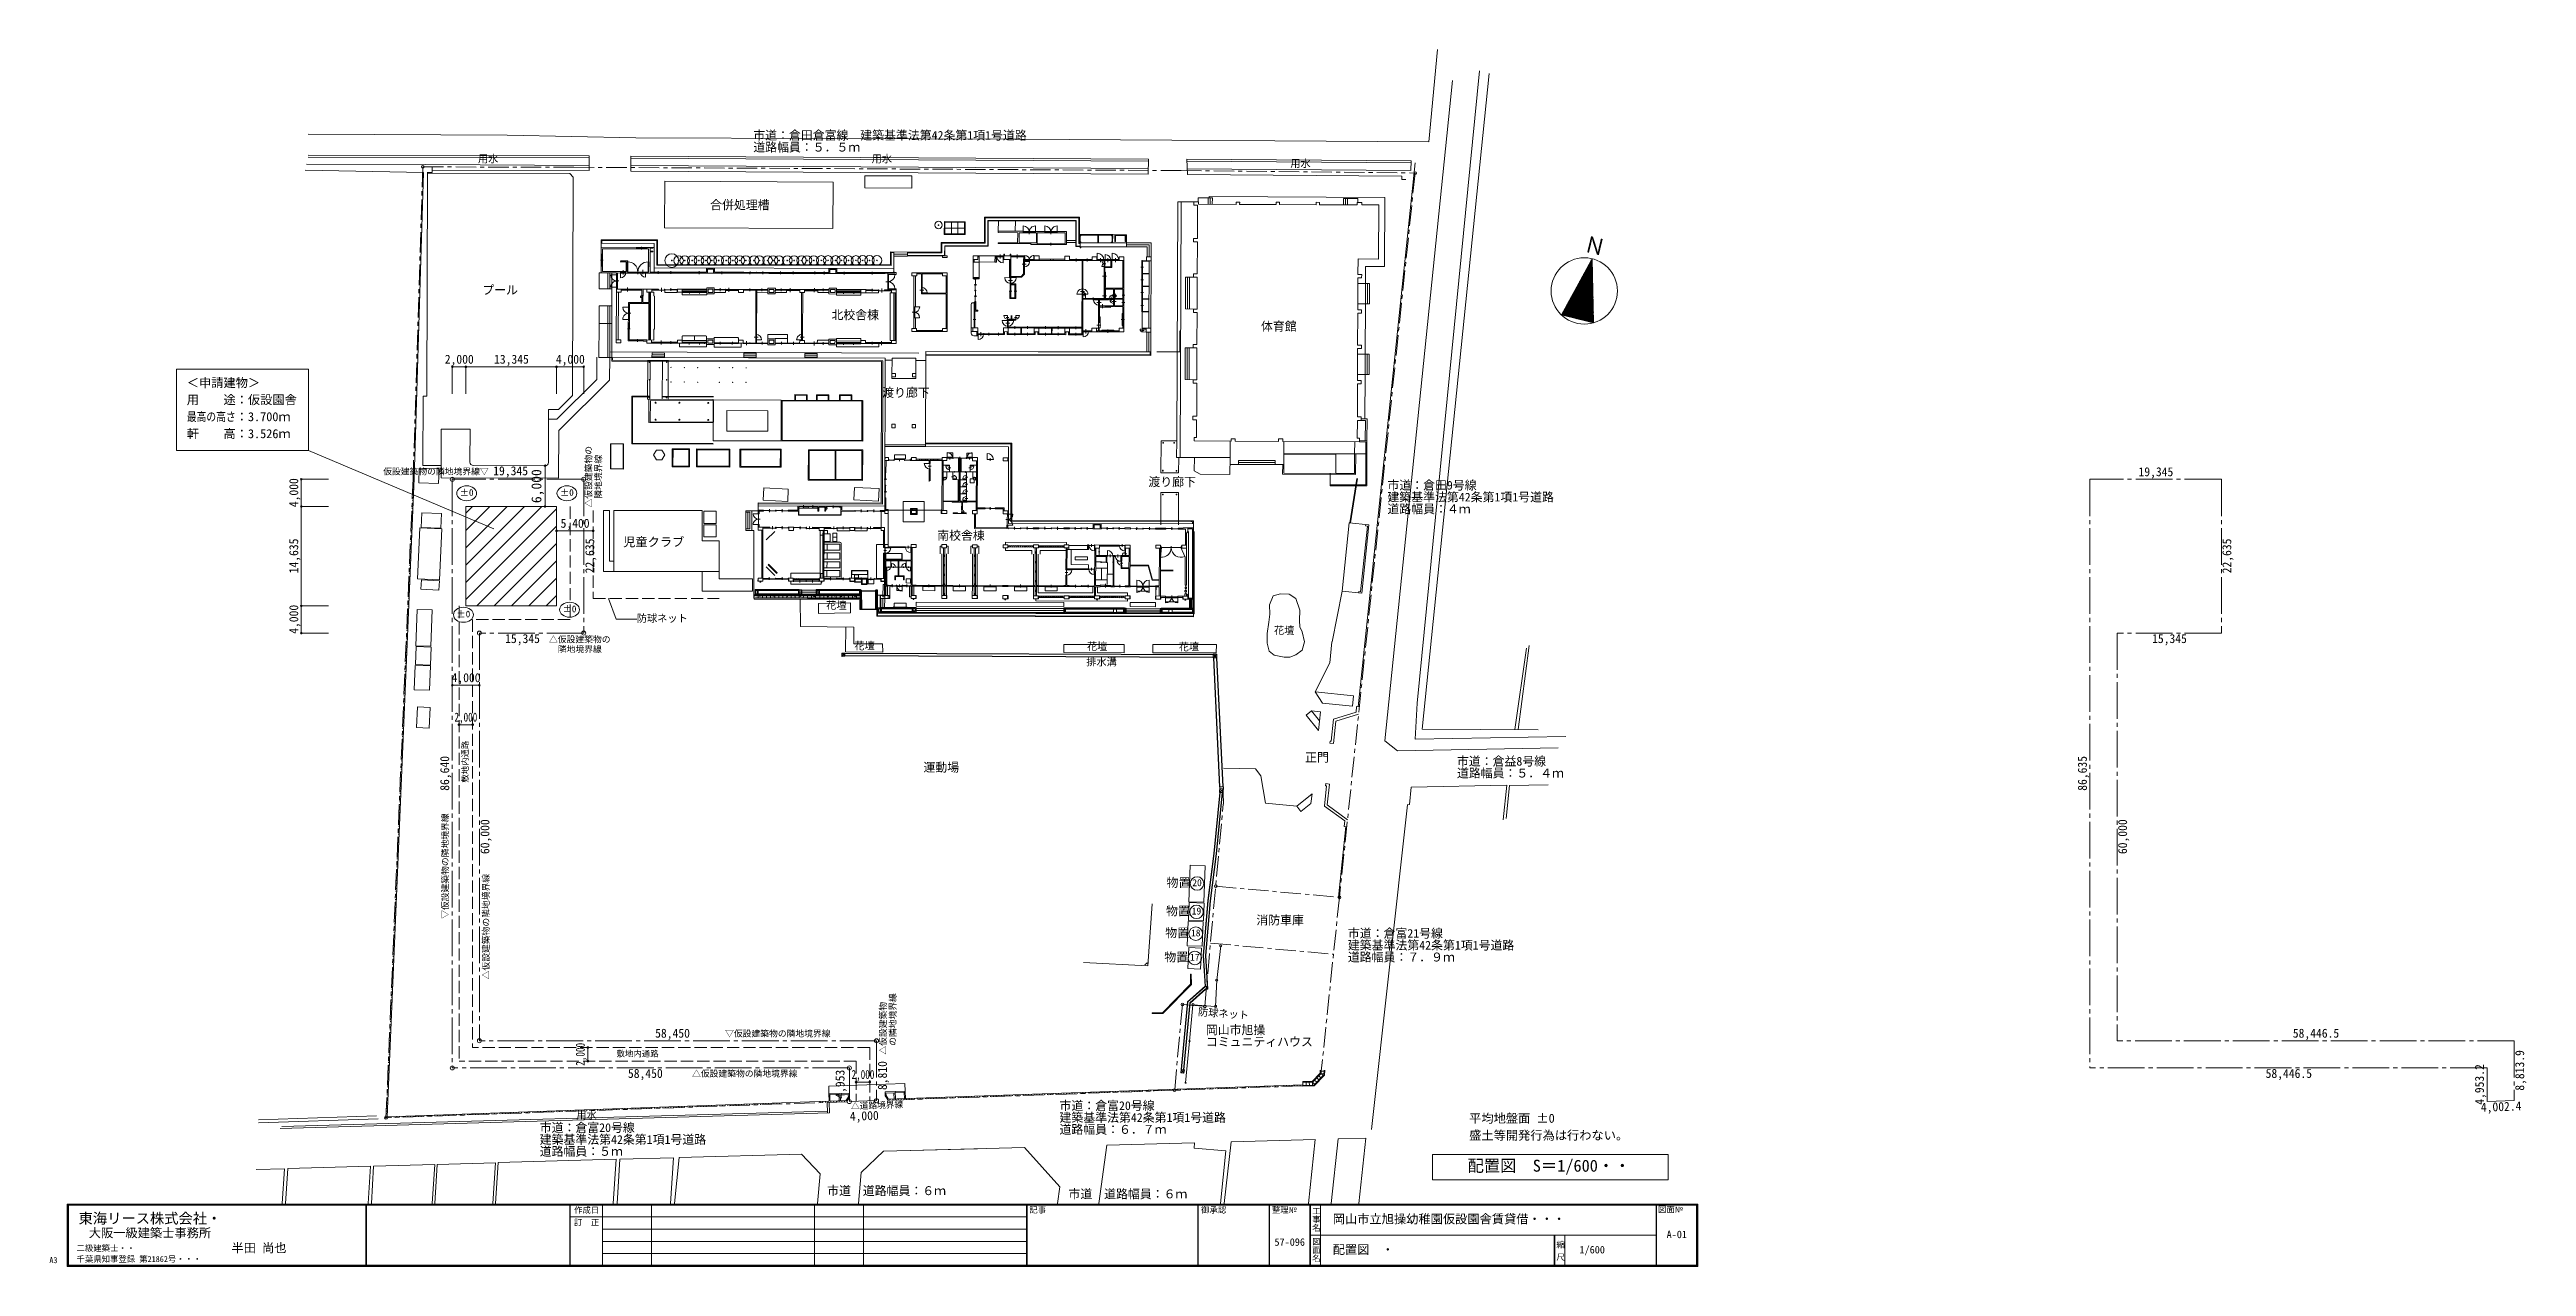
# Model space of a CAD drawing. Units: millimetres at full size, sheet at 1:600. Extents: x -122597 to 241961, y -83100 to 96007.
import ezdxf
from ezdxf.enums import TextEntityAlignment as Align

# ---------------------------------------------------------------- set-up
doc = ezdxf.new("R2010")
doc.units = ezdxf.units.MM
doc.header["$LTSCALE"] = 600
doc.header["$PDMODE"] = 32
doc.header["$PDSIZE"] = 240
for name, pattern in [('CHAIN1', [8, 5, -1, 1, -1]), ('CHAIN2', [12, 9, -1, 1, -1]), ('DASHED3', [4, 3, -1])]:
    doc.linetypes.add(name, pattern=pattern)
for name, color, linetype in [('0-0', 7, 'Continuous'), ('1-9', 7, 'Continuous'), ('F-1', 7, 'Continuous')]:
    doc.layers.add(name, color=color, linetype=linetype)
for name, color, linetype, lineweight in [('1-0', 2, 'Continuous', 18), ('1-1', 4, 'Continuous', 9), ('1-2', 3, 'CHAIN2', 9), ('1-3', 4, 'Continuous', 9), ('1-4', 2, 'Continuous', 18), ('1-8', 4, 'Continuous', 9), ('F-0', 2, 'Continuous', 18)]:
    doc.layers.add(name, color=color, linetype=linetype, lineweight=lineweight)
doc.styles.add('@ＭＳ ゴシック', font='')
doc.styles.add('ＭＳ ゴシック', font='')
doc.styles.get('@ＭＳ ゴシック').set_extended_font_data('@MS Gothic')
doc.styles.get('ＭＳ ゴシック').set_extended_font_data('MS Gothic')

msp = doc.modelspace()

# ---------------------------------------------------------------- texts
at = {"layer": '0-0', "style": 'ＭＳ ゴシック'}
for s, height, p in [('配置図\u3000・', 1320, (66270, -81660)), ('1/600', 1100, (102585, -81510)), ('A-01', 1100, (115410, -79260))]:
    msp.add_text(s, height=height, dxfattribs=at).set_placement(p, align=Align.BOTTOM_LEFT)
at = {"layer": '1-0', "style": 'ＭＳ ゴシック'}
for s, height, p in [('市道：倉田倉富線\u3000建築基準法第42条第1項1号道路', 1283, (-19019.2, 82355.3)), ('用水', 1100, (-59541.4, 79052.1)), ('道路幅員：５．５ｍ', 1283, (-19019.2, 80605.3)), ('用水', 1100, (-1597.7, 79052.1)), ('用水', 1100, (60022.7, 78369.5)), ('合併処理槽', 1283, (-25365.1, 72114.2)), ('プール', 1283, (-58903.3, 59588.3)), ('北校舎棟', 1283, (-7512.2, 55918.9)), ('体育館', 1283, (55704, 54233)), ('渡り廊下', 1283, (-53.7, 44481.1)), ('渡り廊下', 1283, (39135.5, 31346.7)), ('建築基準法第42条第1項1号道路', 1283, (74319.9, 29102.7)), ('道路幅員：４ｍ', 1283, (74319.9, 27352.7)), ('市道：倉田9号線', 1283, (74319.9, 30852.7)), ('児童クラブ', 1320, (-38175.6, 22487.7)), ('南校舎棟', 1283, (8049.5, 23460.1)), ('花壇', 1100, (-8288.6, 13339.5)), ('花壇', 1100, (-4137.6, 7365.2)), ('花壇', 1100, (30099.4, 7285.2)), ('花壇', 1100, (43604.9, 7219.2)), ('排水溝', 1100, (29983.8, 4999.6)), ('運動場', 1283, (6027.8, -10664.4)), ('正門', 1283, (62196.9, -9210.3)), ('道路幅員：５．４ｍ', 1283, (84545.7, -11520.7)), ('市道：倉益8号線', 1283, (84545.7, -9770.7)), ('物置', 1283, (41811.3, -27638.3)), ('20', 1026, (45595.6, -27437)), ('物置', 1283, (41729.5, -31811.8)), ('19', 1026, (45513.7, -31610.5)), ('消防車庫', 1283, (55026.2, -33158.6)), ('物置', 1283, (41620.4, -35030.6)), ('18', 1026, (45404.6, -34829.3)), ('建築基準法第42条第1項1号道路', 1283, (68495.4, -36851.1)), ('市道：倉富21号線', 1283, (68495.4, -35101.1)), ('物置', 1283, (41484, -38604)), ('17', 1026, (45268.2, -38402.7)), ('道路幅員：７．９ｍ', 1283, (68495.4, -38601.1)), ('岡山市旭操', 1283, (47591.5, -49310.5)), ('コミュニティハウス', 1283, (47591.5, -51060.5)), ('市道：倉富20号線', 1283, (-50451.9, -63694.5)), ('用水', 1100, (-45066.1, -61678.1)), ('建築基準法第42条第1項1号道路', 1283, (26054.8, -62212.6)), ('市道：倉富20号線', 1283, (26054.8, -60462.6)), ('建築基準法第42条第1項1号道路', 1283, (-50451.9, -65444.5)), ('道路幅員：５ｍ', 1283, (-50451.9, -67194.5)), ('道路幅員：６．７ｍ', 1283, (26054.8, -63962.6)), ('市道\u3000道路幅員：６ｍ', 1283, (-8146.2, -72987.8)), ('市道\u3000道路幅員：６ｍ', 1283, (27368.5, -73460.8))]:
    msp.add_text(s, height=height, dxfattribs=at).set_placement(p, align=Align.BOTTOM_LEFT)
at = {"layer": '1-0', "style": 'ＭＳ ゴシック', "width": 0.9}
msp.add_text('Ｎ', height=2430, rotation=346.422, dxfattribs=at).set_placement((102953.2, 65602.6), align=Align.BOTTOM_LEFT)
at = {"layer": '1-0', "style": 'ＭＳ ゴシック'}
for s, height, rotation, p in [('花壇', 1100, 358.933, (57613.3, 9661.3)), ('防球ネット', 1100, 355.866, (46380.8, -46479.8)), ('△道路境界線', 916.4, 1.995, (-4621.6, -60240.3))]:
    msp.add_text(s, height=height, rotation=rotation, dxfattribs=at).set_placement(p, align=Align.BOTTOM_LEFT)
at = {"layer": '1-0', "color": 7, "style": 'ＭＳ ゴシック', "width": 0.95}
msp.add_text('4,000', height=1320, dxfattribs=at).set_placement((-63425.7, 2505.5), align=Align.BOTTOM_LEFT)
at = {"layer": '1-0', "color": 7, "style": 'ＭＳ ゴシック'}
msp.add_text('配置図\u3000S＝1/600・・', height=1760, dxfattribs=at).set_placement((86104.3, -69680), align=Align.BOTTOM_LEFT)
at = {"layer": '1-2', "color": 7, "style": 'ＭＳ ゴシック'}
for s, p in [('＜申請建物＞', (-102396.1, 45914)), ('用\u3000\u3000途：仮設園舎', (-102396.1, 43414)), ('軒\u3000\u3000高：3.526ｍ', (-102396.1, 38414)), ('\u3000\u3000\u3000\u3000：3.700ｍ', (-102396.1, 40914)), ('平均地盤面 ±0', (86348.7, -62347.9)), ('盛土等開発行為は行わない。', (86348.7, -64847.9))]:
    msp.add_text(s, height=1320, dxfattribs=at).set_placement(p, align=Align.BOTTOM_LEFT)
at = {"layer": '1-2', "color": 7, "style": 'ＭＳ ゴシック', "width": 0.8}
msp.add_text('最高の高さ', height=1320, dxfattribs=at).set_placement((-102396.1, 40914), align=Align.BOTTOM_LEFT)
at = {"layer": '1-2', "style": 'ＭＳ ゴシック'}
for s, p in [('仮設建築物の隣地境界線▽', (-73483, 33168.5)), ('△仮設建築物の', (-49079.3, 8455)), ('\u3000隣地境界線', (-49079.3, 7014.9)), ('▽仮設建築物の隣地境界線', (-23161.3, -49558)), ('△仮設建築物の隣地境界線', (-28025.3, -55453.1))]:
    msp.add_text(s, height=923.8, dxfattribs=at).set_placement(p, align=Align.BOTTOM_LEFT)
at = {"layer": '1-2', "style": 'ＭＳ ゴシック', "width": 0.95}
for s, p in [('19,345', (-57290.6, 32948.3)), ('15,345', (-55540, 8256.2)), ('58,450', (-33462.5, -49823.8)), ('58,450', (-37462.5, -55743.8))]:
    msp.add_text(s, height=1320, dxfattribs=at).set_placement(p, align=Align.BOTTOM_LEFT)
for s, rotation, p in [('22,635', 90, (-42029.2, 18914)), ('86,640', 90, (-63385.7, -13086.3)), ('60,000', 90, (-57465.7, -22403.8)), ('4,953', 90, (-5194.7, -58412.7)), ('8,810', 90, (1037.5, -57137.6)), ('4,000', 1.995, (-4780.8, -62054.9))]:
    msp.add_text(s, height=1320, rotation=rotation, dxfattribs=at).set_placement(p, align=Align.BOTTOM_LEFT)
at = {"layer": '1-2', "color": 6, "style": 'ＭＳ ゴシック', "width": 0.75}
for p in [(-63005.7, -3305), (-4559.2, -55897.4)]:
    msp.add_text('2,000', height=1320, dxfattribs=at).set_placement(p, align=Align.BOTTOM_LEFT)
at = {"layer": '1-2', "color": 6, "style": 'ＭＳ ゴシック'}
msp.add_text('敷地内通路', height=879.8, rotation=90, dxfattribs=at).set_placement((-60725.7, -11889.7), align=Align.BOTTOM_LEFT)
at = {"layer": '1-2', "style": 'ＭＳ ゴシック'}
for s, p in [('▽仮設建築物の隣地境界線', (-63632.7, -31934.2)), ('△仮設建築物の隣地境界線', (-57623.3, -40843.9)), ('\u3000の隣地境界線', (2247.3, -51922.1)), ('△仮設建築物', (819.5, -51922.1))]:
    msp.add_text(s, height=923.8, rotation=90, dxfattribs=at).set_placement(p, align=Align.BOTTOM_LEFT)
at = {"layer": '1-2', "color": 6, "style": 'ＭＳ ゴシック', "width": 0.75}
msp.add_text('2,000', height=1320, rotation=90, dxfattribs=at).set_placement((-43427.5, -53563.8), align=Align.BOTTOM_LEFT)
at = {"layer": '1-2', "color": 6, "style": 'ＭＳ ゴシック'}
msp.add_text('敷地内通路', height=879.8, dxfattribs=at).set_placement((-39129.5, -52483.8), align=Align.BOTTOM_LEFT)
at = {"layer": '1-3', "style": 'ＭＳ ゴシック'}
msp.add_text('防球ネット', height=1100, dxfattribs=at).set_placement((-36163.6, 11422.6), align=Align.BOTTOM_LEFT)
at = {"layer": '1-4', "color": 4, "style": 'ＭＳ ゴシック'}
for p in [(-62216.1, 30015.2), (-47459.6, 30015.2), (-62692.8, 12133.7), (-47071.5, 12887.4)]:
    msp.add_text('±0', height=989.7, rotation=359.991, dxfattribs=at).set_placement(p, align=Align.BOTTOM_LEFT)
at = {"layer": '1-8', "color": 7, "style": 'ＭＳ ゴシック', "width": 0.95}
for s, p in [('2,000', (-64425.7, 49372.7)), ('13,345', (-57173.2, 49372.7)), ('4,000', (-48080.7, 49372.7)), ('5,400', (-47380.7, 25225.7))]:
    msp.add_text(s, height=1320, dxfattribs=at).set_placement(p, align=Align.BOTTOM_LEFT)
at = {"layer": '1-8', "color": 3, "style": 'ＭＳ ゴシック'}
for s, p in [('△仮設建築物の', (-42520.5, 28608.2)), ('\u3000隣地境界線', (-41080.4, 28608.2))]:
    msp.add_text(s, height=923.8, rotation=90, dxfattribs=at).set_placement(p, align=Align.BOTTOM_LEFT)
at = {"layer": '1-8', "color": 7, "style": 'ＭＳ ゴシック', "width": 0.95}
for s, p in [('4,000', (-85601.2, 28651.2)), ('14,635', (-85601.2, 18913.7)), ('4,000', (-85601.2, 10016.2))]:
    msp.add_text(s, height=1320, rotation=90, dxfattribs=at).set_placement(p, align=Align.BOTTOM_LEFT)
at = {"layer": '1-8', "color": 7, "style": 'ＭＳ ゴシック'}
msp.add_text('6,000', height=1466, rotation=90, dxfattribs=at).set_placement((-49770.5, 29251.2), align=Align.BOTTOM_LEFT)
at = {"layer": '1-9', "style": 'ＭＳ ゴシック', "width": 0.95}
for s, p in [('19,345', (184861.8, 32811.2)), ('15,345', (186861.8, 8256.2)), ('58,446.5', (207572.5, -49823.8)), ('58,446.5', (203572.5, -55743.8))]:
    msp.add_text(s, height=1320, dxfattribs=at).set_placement(p, align=Align.BOTTOM_LEFT)
for s, rotation, p in [('22,635', 90, (198914.3, 18913.7)), ('86,635', 90, (177649.3, -13086.3)), ('60,000', 90, (183569.3, -22403.8)), ('4,953.2', 90, (236095.8, -59300.4)), ('8,813.9', 90, (242015.8, -57230.8)), ('4,002.4', 1.995, (235282.3, -60728.6))]:
    msp.add_text(s, height=1320, rotation=rotation, dxfattribs=at).set_placement(p, align=Align.BOTTOM_LEFT)
at = {"layer": 'F-0', "color": 7, "style": 'ＭＳ ゴシック'}
for s, height, p in [('作成日', 879.8, (-45390, -75510)), ('訂\u3000正', 879.8, (-45390, -77310)), ('記事', 879.8, (21621.3, -75477.5)), ('御承認', 879.8, (46896.3, -75483.8)), ('整理№', 879.8, (57321.5, -75477.3)), ('岡山市立旭操幼稚園仮設園舎賃貸借・・・', 1320, (66270, -77160)), ('図面№', 879.8, (114146.9, -75417.4)), ('57-096', 1100, (57690, -80385)), ('A3', 879.8, (-122621.7, -82874.7))]:
    msp.add_text(s, height=height, dxfattribs=at).set_placement(p, align=Align.BOTTOM_LEFT)
at = {"layer": 'F-0', "color": 7, "style": '@ＭＳ ゴシック'}
for s, p in [('工事名', (63120, -74310)), ('図面名', (63120, -78810)), ('縮 尺', (99075, -79260))]:
    msp.add_text(s, height=879.8, rotation=270, dxfattribs=at).set_placement(p, align=Align.BOTTOM_LEFT)
at = {"layer": 'F-1', "style": 'ＭＳ ゴシック'}
for s, height, p in [('東海リース株式会社・', 1540, (-118320, -77250)), ('二級建築士・・', 879.8, (-118620, -81120)), ('大阪一級建築士事務所', 1320, (-116820, -79200)), ('半田 尚也', 1320, (-95820, -81420)), ('千葉県知事登録 第21862号・・・', 879.8, (-118620, -82720))]:
    msp.add_text(s, height=height, dxfattribs=at).set_placement(p, align=Align.BOTTOM_LEFT)

# ---------------------------------------------------------------- linework, layer by layer
at = {"layer": '1-0', "color": 4, "lineweight": 9}
for p, q in [((81671.7, 96007.3), (80397.3, 82428.5)), ((83893.2, 91427.3), (73929.1, -5739.3)), ((78709.5, -176.6), (87873.9, 92858.6)), ((89275.1, 92467.8), (79433.5, -4025.7)), ((-84550.4, 83527.6), (-55231.5, 83382.4)), ((-43191.7, 80361.4), (-84523.6, 80479.5)), ((-55231.5, 83382.4), (-36303.5, 83035.6)), ((39149.7, 79895.2), (-37049.7, 80333)), ((-36303.5, 83035.6), (19926.6, 82835.8)), ((80397.3, 82428.5), (19926.6, 82835.8)), ((-84953.4, 78268), (-67543.5, 77919.3)), ((-84790.2, 79143.7), (-67282.4, 79063.6)), ((-43192.6, 80067), (-84524.4, 80185.1)), ((-67282.4, 79063.6), (-43167.3, 78962.6)), ((39148, 79600.8), (-37051.4, 80038.6)), ((-37011.7, 78956.5), (39111.4, 78476.7)), ((39149.7, 79895.2), (39089, 77648.6)), ((44807.1, 79855.4), (77798.2, 79623)), ((77790.8, 79316.1), (44816.8, 79573.4)), ((44854.8, 78461.6), (77764, 78208.6)), ((77764, 78208.6), (44854.8, 78461.6)), ((77764, 78208.6), (77798.2, 79623)), ((102481.6, 61632.6), (104515.4, 62048.2)), ((102542.7, 61744.8), (104513, 62147.3)), ((102603.8, 61856.9), (104510.5, 62246.5)), ((102664.9, 61969.1), (104508, 62345.7)), ((102678.8, 61994.6), (103908.6, 55975.7)), ((102726, 62081.2), (104505.6, 62444.8)), ((102751.3, 62127.6), (104013.4, 55950.4)), ((102787.1, 62193.4), (104503.1, 62544)), ((102823.8, 62260.7), (104118.3, 55925.1)), ((102848.2, 62305.6), (104500.6, 62643.2)), ((102896.2, 62393.8), (104223.1, 55899.8)), ((102909.3, 62417.7), (104498.2, 62742.4)), ((102968.7, 62526.8), (104328, 55874.4)), ((102970.4, 62529.9), (104495.7, 62841.5)), ((103031.5, 62642), (104493.3, 62940.7)), ((103041.2, 62659.9), (104432.8, 55849.1)), ((103092.6, 62754.2), (104490.8, 63039.9)), ((103113.7, 62793), (104537.7, 55823.8)), ((103153.7, 62866.3), (104488.3, 63139)), ((103186.2, 62926), (104642.5, 55798.5)), ((103214.8, 62978.5), (104485.9, 63238.2)), ((103258.7, 63059.1), (104660.6, 56197.7)), ((103275.8, 63090.7), (104483.4, 63337.4)), ((103331.2, 63192.2), (104646.8, 56753)), ((103336.9, 63202.8), (104481, 63436.6)), ((103398, 63315), (104478.5, 63535.7)), ((103403.6, 63325.2), (104633, 57308.3)), ((103459.1, 63427.1), (104476, 63634.9)), ((103476.1, 63458.3), (104619.3, 57863.5)), ((103520.2, 63539.3), (104473.6, 63734.1)), ((103548.6, 63591.4), (104605.5, 58418.8)), ((103581.3, 63651.4), (104471.1, 63833.2)), ((103621.1, 63724.4), (104591.7, 58974.1)), ((103642.4, 63763.6), (104468.6, 63932.4)), ((103693.6, 63857.5), (104577.9, 59529.3)), ((103703.5, 63875.8), (104466.2, 64031.6)), ((103764.6, 63987.9), (104463.7, 64130.8)), ((103766.1, 63990.6), (104564.1, 60084.6)), ((103825.7, 64100.1), (104461.3, 64229.9)), ((103838.6, 64123.6), (104550.4, 60639.9)), ((103886.8, 64212.2), (104458.8, 64329.1)), ((103911, 64256.7), (104536.6, 61195.2)), ((103947.9, 64324.4), (104456.3, 64428.3)), ((103983.5, 64389.8), (104522.8, 61750.4)), ((104009, 64436.5), (104453.9, 64527.4)), ((104056, 64522.9), (104509, 62305.7)), ((104070.1, 64548.7), (104451.4, 64626.6)), ((104128.5, 64655.9), (104495.2, 62861)), ((104131.2, 64660.8), (104449, 64725.8)), ((104192.3, 64773), (104446.5, 64824.9)), ((104201, 64789), (104481.5, 63416.2)), ((104253.4, 64885.2), (104444, 64924.1)), ((104273.5, 64922.1), (104467.7, 63971.5)), ((104314.5, 64997.3), (104441.6, 65023.3)), ((104326.3, 65067.4), (104369, 64529.9)), ((104345.9, 65055.1), (104453.9, 64526.8)), ((104375.6, 65109.5), (104439.1, 65122.5)), ((104418.4, 65188.2), (104440.1, 65082.1)), ((100221.1, 57482.8), (104606.5, 58378.8)), ((100282.2, 57595), (104604, 58478)), ((100343.3, 57707.1), (104601.6, 58577.2)), ((100404.4, 57819.3), (104599.1, 58676.3)), ((100465.5, 57931.4), (104596.6, 58775.5)), ((100526.6, 58043.6), (104594.2, 58874.7)), ((100587.7, 58155.7), (104591.7, 58973.9)), ((100648.8, 58267.9), (104589.2, 59073)), ((100709.9, 58380.1), (104586.8, 59172.2)), ((100721.7, 58401.8), (101077.7, 56659.5)), ((100771, 58492.2), (104584.3, 59271.4)), ((100794.2, 58534.8), (101182.5, 56634.1)), ((100832.1, 58604.4), (104581.9, 59370.5)), ((100866.7, 58667.9), (101287.4, 56608.8)), ((100893.1, 58716.5), (104579.4, 59469.7)), ((100939.1, 58801), (101392.2, 56583.5)), ((100954.2, 58828.7), (104576.9, 59568.9)), ((101011.6, 58934), (101497.1, 56558.2)), ((101015.3, 58940.8), (104574.5, 59668.1)), ((101076.4, 59053), (104572, 59767.2)), ((101084.1, 59067.1), (101601.9, 56532.9)), ((101137.5, 59165.2), (104569.6, 59866.4)), ((101156.6, 59200.2), (101706.8, 56507.5)), ((101198.6, 59277.3), (104567.1, 59965.6)), ((101229.1, 59333.2), (101811.6, 56482.2)), ((101259.7, 59389.5), (104564.6, 60064.7)), ((101301.6, 59466.3), (101916.5, 56456.9)), ((101320.8, 59501.6), (104562.2, 60163.9)), ((101374.1, 59599.4), (102021.3, 56431.6)), ((101381.9, 59613.8), (104559.7, 60263.1)), ((101443, 59725.9), (104557.3, 60362.3)), ((101446.5, 59732.4), (102126.2, 56406.2)), ((101504.1, 59838.1), (104554.8, 60461.4)), ((101519, 59865.5), (102231, 56380.9)), ((101565.2, 59950.3), (104552.3, 60560.6)), ((101591.5, 59998.6), (102335.9, 56355.6)), ((101626.3, 60062.4), (104549.9, 60659.8)), ((101664, 60131.6), (102440.7, 56330.3)), ((101687.4, 60174.6), (104547.4, 60758.9)), ((101736.5, 60264.7), (102545.5, 56304.9)), ((101748.5, 60286.7), (104544.9, 60858.1)), ((101809, 60397.8), (102650.4, 56279.6)), ((101809.6, 60398.9), (104542.5, 60957.3)), ((101870.7, 60511), (104540, 61056.5)), ((101881.4, 60530.8), (102755.2, 56254.3)), ((101931.8, 60623.2), (104537.6, 61155.6)), ((101953.9, 60663.9), (102860.1, 56229)), ((101992.9, 60735.4), (104535.1, 61254.8)), ((102026.4, 60797), (102964.9, 56203.6)), ((102053.9, 60847.5), (104532.6, 61354)), ((102098.9, 60930), (103069.8, 56178.3)), ((102115, 60959.7), (104530.2, 61453.1)), ((102171.4, 61063.1), (103174.6, 56153)), ((102176.1, 61071.8), (104527.7, 61552.3)), ((102237.2, 61184), (104525.3, 61651.5)), ((102243.9, 61196.2), (103279.5, 56127.7)), ((102298.3, 61296.1), (104522.8, 61750.6)), ((102316.4, 61329.2), (103384.3, 56102.4)), ((102359.4, 61408.3), (104520.3, 61849.8)), ((102388.8, 61462.3), (103489.2, 56077)), ((102420.5, 61520.5), (104517.9, 61949)), ((102461.3, 61595.4), (103594, 56051.7)), ((102533.8, 61728.4), (103698.9, 56026.4)), ((102606.3, 61861.5), (103803.7, 56001.1)), ((99956.3, 56930.3), (104618.8, 57883)), ((99976.7, 57034.2), (104616.3, 57982.2)), ((99996.8, 57071.1), (100029.2, 56912.7)), ((100037.8, 57146.3), (104613.9, 58081.3)), ((100069.3, 57204.2), (100134, 56887.4)), ((100098.9, 57258.5), (104611.4, 58180.5)), ((100141.8, 57337.2), (100238.9, 56862.1)), ((100160, 57370.6), (104608.9, 58279.7)), ((100179.8, 56876.3), (104621.2, 57783.8)), ((100214.3, 57470.3), (100343.7, 56836.7)), ((100286.8, 57603.4), (100448.6, 56811.4)), ((100359.3, 57736.4), (100553.4, 56786.1)), ((100403.4, 56822.3), (104623.7, 57684.6)), ((100431.7, 57869.5), (100658.3, 56760.8)), ((100504.2, 58002.6), (100763.1, 56735.4)), ((100576.7, 58135.6), (100868, 56710.1)), ((100626.9, 56768.3), (104626.2, 57585.5)), ((100649.2, 58268.7), (100972.8, 56684.8)), ((100850.5, 56714.3), (104628.6, 57486.3)), ((101074.1, 56660.3), (104631.1, 57387.1)), ((101297.6, 56606.3), (104633.5, 57288)), ((101521.2, 56552.4), (104636, 57188.8)), ((101744.7, 56498.4), (104638.5, 57089.6)), ((101968.3, 56444.4), (104640.9, 56990.4)), ((102191.9, 56390.4), (104643.4, 56891.3)), ((102415.4, 56336.4), (104645.9, 56792.1)), ((102639, 56282.4), (104648.3, 56692.9)), ((102862.5, 56228.4), (104650.8, 56593.8)), ((103086.1, 56174.4), (104653.2, 56494.6)), ((103309.7, 56120.4), (104655.7, 56395.4)), ((103533.2, 56066.4), (104658.2, 56296.2)), ((103756.8, 56012.4), (104660.6, 56197.1)), ((103980.3, 55958.4), (104663.1, 56097.9)), ((104203.9, 55904.4), (104665.5, 55998.7)), ((104427.5, 55850.4), (104668, 55899.6)), ((104651, 55796.4), (104670.5, 55800.4)), ((93065.6, -4087.2), (94767.5, 7881.7)), ((93537.4, -4089.3), (95182.3, 8307.4)), ((-63325.7, 2445.5), (-59325.7, 2445.5)), ((78709.5, -176.6), (78404.9, -5498.8)), ((75775.7, -7195.9), (73929.1, -5739.3)), ((99441.8, -6774.3), (75775.7, -7195.9)), ((100577.1, -5103.8), (78404.9, -5498.8)), ((79433.5, -4025.7), (96480.7, -4102.6)), ((91870, -12260.8), (77809, -12537.8)), ((91373.4, -17371.4), (91870, -12260.8)), ((71963.5, -62952.4), (77277.9, -15158.4)), ((64414.5, -54659.9), (63238.9, -55858.4)), ((64438.9, -54205.5), (64414.5, -54659.9)), ((64541.7, -54715.8), (64568.7, -54212.5)), ((64561.4, -54349.1), (64990.8, -54372.1)), ((64998.9, -54220.4), (64962.4, -54901)), ((65108.7, -54226.3), (65070.1, -54948.4)), ((61845.6, -56363.3), (61850.8, -56513.2)), ((61848.2, -55888.9), (63238.9, -55858.4)), ((61848.2, -55888.9), (61862.9, -56558.8)), ((61851.1, -56018.9), (63294.7, -55987.2)), ((61860.5, -56448.8), (63479.1, -56413.2)), ((62332.3, -56008.3), (62341.7, -56438.2)), ((62813.5, -55997.7), (62822.9, -56427.6)), ((63294.7, -55987.2), (64541.7, -54715.8)), ((63294.7, -55987.2), (63304.1, -56417.1)), ((63294.7, -55987.2), (63601.7, -56288.3)), ((64962.4, -54901), (63479.1, -56413.2)), ((63606.4, -55669.3), (63913.4, -55970.4)), ((63918.2, -55351.5), (64225.2, -55652.6)), ((64230, -55033.7), (64536.9, -55334.8)), ((64541.7, -54715.8), (64848.7, -55017)), ((64541.7, -54715.8), (64971.1, -54738.8)), ((-91845.7, -61497.1), (-74497, -60912.8)), ((-91822.2, -61956.7), (-74222.7, -61381.8)), ((-7789, -60474), (-88660.9, -62776.9)), ((-8096.5, -60226.7), (-88388, -62493.5)), ((-8088.9, -60482.6), (-8134.6, -58950.4)), ((-7834.8, -58940), (-7789, -60474)), ((20906, -65588.4), (4072.3, -66046.2)), ((20906, -65588.4), (26098.9, -71371.1)), ((31852.4, -73820), (33011.2, -65259.3)), ((50308.2, -73820), (51325.8, -64761.3)), ((63667.5, -64425.7), (51325.8, -64761.3)), ((62677.8, -73820), (63667.5, -64425.7)), ((66056.9, -73820), (67056.4, -64333.6)), ((67056.4, -64333.6), (71162.3, -64221.9)), ((71162.3, -64221.9), (70095.1, -73820)), ((-92205.3, -68838.5), (-88031, -68719.6)), ((-88349, -73820), (-88031, -68719.6)), ((-87864.4, -73820), (-87534.6, -68705.5)), ((-75367.7, -68359), (-87534.6, -68705.5)), ((-75716.8, -73820), (-75367.7, -68359)), ((-75225.6, -73820), (-74902.4, -68345.8)), ((-65903.9, -68089.5), (-74902.4, -68345.8)), ((-66296, -73820), (-65903.9, -68089.5)), ((-65898.5, -73820), (-65551.5, -68079.5)), ((-56934.7, -67834.1), (-65551.5, -68079.5)), ((-57351.5, -73820), (-56934.7, -67834.1)), ((-56962.1, -73820), (-56556.8, -67823.4)), ((-39192.5, -67328.9), (-56556.8, -67823.4)), ((-39649.7, -73820), (-39192.5, -67328.9)), ((-39069.7, -73820), (-38650.3, -67313.5)), ((-30745, -67088.4), (-38650.3, -67313.5)), ((-31213.3, -73820), (-30745, -67088.4)), ((-30602.3, -73820), (-29907.3, -67064.5)), ((-29907.3, -67064.5), (-11901.5, -66551.8)), ((-11901.5, -66551.8), (-9168.4, -69454.6)), ((-3532.8, -73820), (-3126.5, -69249.5)), ((-3126.5, -69249.5), (167.2, -66152.3)), ((13968.7, -65777.1), (167.2, -66152.3)), ((45881.7, -65673.8), (50548.7, -66093.7)), ((50548.7, -66093.7), (49728.1, -73820)), ((-9556.5, -73820), (-9168.4, -69454.6)), ((25767.4, -73820), (26098.9, -71371.1))]:
    msp.add_line(p, q, dxfattribs=at)
at = {"layer": '1-0', "color": 5, "lineweight": 9}
for p, q in [((-43157.4, 78195), (-43191.7, 80361.4)), ((-37049.7, 80333), (-37023.8, 78114.4)), ((-66301.2, 77908.2), (-67007.7, 77931.3)), ((-66301.2, 77908.2), (-66285.8, 78734.9)), ((-43154.2, 78206.5), (-66244.9, 78255.7)), ((-37019.4, 78125.8), (39089, 77648.6)), ((44807.1, 79855.4), (44883.2, 77630.1)), ((44883.2, 77630.1), (76448.8, 77364.8)), ((70033.7, -714.4), (78396.4, 79317.4)), ((43444.3, 73602.6), (43300.8, 38417.9)), ((45819.3, 73592.9), (43444.3, 73602.6)), ((43944.3, 73600.5), (43790.8, 35975.9)), ((47946.6, 74159.2), (47942.8, 73234.2)), ((48097.4, 74358.6), (48096.6, 74158.6)), ((48097.4, 74358.6), (73947.2, 74253.2)), ((48246.6, 74158), (48242.8, 73233)), ((68146.4, 74076.8), (68142.7, 73151.9)), ((68446.4, 74075.6), (68442.7, 73150.6)), ((9193.8, 69739.2), (12053.8, 69732.4)), ((10149.2, 70584.4), (10145.2, 68889.4)), ((11098.5, 68887.1), (11102.5, 70582.1)), ((15003.8, 67605.4), (15012.7, 71355.3)), ((15012.7, 71355.3), (28992.7, 71322.1)), ((15103.5, 67505.1), (15112.5, 71255.1)), ((15112.5, 71255.1), (28892.4, 71222.4)), ((15511.5, 70854.2), (15502.6, 67104.2)), ((15511.5, 70854.2), (28491.5, 70823.3)), ((17051.4, 70810.5), (17047.7, 69260.5)), ((19551.4, 70804.6), (19547.7, 69254.6)), ((28442.5, 67033.4), (28451.4, 70783.4)), ((28491.5, 70823.3), (28482.6, 67073.3)), ((28892.4, 71222.4), (28883.5, 67472.4)), ((28992.7, 71322.1), (28983.7, 67572.1)), ((-41408.1, 66899.4), (-41405.4, 67999.4)), ((-41405.4, 67999.4), (-33095.5, 67979.7)), ((-41305.7, 67899.2), (-41306.6, 67499.2)), ((-41306.6, 67499.2), (-33596.7, 67480.9)), ((-41305.7, 67899.2), (-33195.7, 67879.9)), ((-33606.7, 63255.9), (-33596.7, 67480.9)), ((-33195.7, 67879.9), (-33204.3, 64279.9)), ((-33095.5, 67979.7), (-33104, 64379.7)), ((1185.9, 64298.2), (1190.4, 66213.2)), ((8650.4, 66195.4), (1190.4, 66213.2)), ((1285.6, 64197.9), (1290.2, 66112.9)), ((1690.2, 66112), (1290.2, 66112.9)), ((1690.4, 66212), (1683.2, 63172)), ((3689.7, 65907.2), (1689.7, 65912)), ((3690.4, 66207.2), (3689, 65592.2)), ((8839.1, 65655), (3689.1, 65667.2)), ((9149.2, 65694.3), (3689.2, 65707.2)), ((8750.2, 66095.2), (3690.2, 66107.2)), ((8653.8, 67620.4), (8650.4, 66195.4)), ((15003.8, 67605.4), (8653.8, 67620.4)), ((8753.6, 67520.2), (8750.2, 66095.2)), ((15103.5, 67505.1), (8753.6, 67520.2)), ((9152.6, 67119.3), (9149.2, 65694.3)), ((15502.6, 67104.2), (9152.6, 67119.3)), ((9189.1, 65654.2), (9192.5, 67079.2)), ((15542.5, 67064.1), (9192.5, 67079.2)), ((27093.8, 67599.1), (28443.8, 67595.9)), ((27094.5, 67899.1), (28444.5, 67895.9)), ((28442.5, 67033.4), (29077.5, 67031.9)), ((29077.6, 67071.9), (28482.6, 67073.3)), ((29078.5, 67471.9), (28883.5, 67472.4)), ((35733.7, 67556.1), (28983.7, 67572.1)), ((29078.8, 67586.9), (29178.8, 67586.7)), ((31673.8, 67580.7), (31773.8, 67580.5)), ((33678.8, 67576), (33778.8, 67575.7)), ((33873.7, 67560.5), (35898.7, 67555.7)), ((-39167, 63119.1), (-41417, 63124.4)), ((-40417, 63122.1), (-40422.6, 60797.1)), ((-40117, 63121.4), (-40122.6, 60796.4)), ((-39817, 63120.6), (-39847.8, 50165.7)), ((1684.7, 63797), (-33605.2, 63880.9)), ((1285.6, 64197.9), (-33204.3, 64279.9)), ((1185.9, 64298.2), (-33104, 64379.7)), ((3689, 65607.2), (1689, 65612)), ((44899.1, 62521.6), (44879.9, 57821.6)), ((45199.1, 62520.3), (45179.9, 57820.4)), ((-41702.6, 60800.1), (-39822.6, 60795.6)), ((71695.4, 61562.3), (69970.4, 61569.3)), ((71083.2, 58564.7), (71053, 51164.8)), ((71095.4, 61564.7), (71083.2, 58564.7)), ((71395.4, 61563.5), (71383.2, 58563.5)), ((-41708.5, 58300.1), (-41714.7, 55680.1)), ((-41708.5, 58300.1), (-39828.5, 58295.7)), ((-40434.7, 55677.1), (-40446.6, 50697.1)), ((-40428.5, 58297.1), (-40434.7, 55677.1)), ((-40134.7, 55676.4), (-40146.6, 50696.4)), ((-40128.5, 58296.4), (-40134.7, 55676.4)), ((5328.2, 51332.9), (-40121.5, 51518.2)), ((-33925, 51346.6), (-33926.6, 50681.6)), ((-33925.7, 51066.6), (-32105.7, 51062.3)), ((-33925, 51346.6), (-32105, 51342.3)), ((-32105, 51342.3), (-32106.6, 50677.3)), ((-20415.1, 51301.1), (-20416.6, 50649.5)), ((-20415, 51314.5), (-18590, 51310.2)), ((-18591.6, 50645.2), (-18590, 51310.2)), ((-11416.6, 50628.1), (-11415.1, 51293.1)), ((-11415.1, 51293.1), (-9605.1, 51288.8)), ((-9606.7, 50623.8), (-9605.1, 51288.8)), ((6352.4, 37585.8), (6385.7, 51585.8)), ((6384.4, 51045.8), (39504.3, 50967.1)), ((6384.6, 51145.8), (39404.5, 51067.3)), ((6385.6, 51545.8), (39405.5, 51467.3)), ((6385.7, 51585.8), (39505.6, 51507.1)), ((38912.5, 54433.5), (38905.6, 51508.5)), ((39212.5, 54432.8), (39205.6, 51507.8)), ((39405.5, 51467.3), (39404.5, 51067.3)), ((39505.6, 51507.1), (39504.3, 50967.1)), ((39512.5, 54432.1), (39505.6, 51507.1)), ((44856.7, 52121.6), (44837.5, 47421.7)), ((45156.7, 52120.4), (45137.5, 47420.5)), ((71653, 51162.4), (69928, 51169.4)), ((71053, 51164.8), (71040.8, 48164.8)), ((71353, 51163.6), (71340.8, 48163.6)), ((-40149.7, 50718.3), (-40163.4, 47368.7)), ((-39847.8, 50165.7), (-122.9, 50071.3)), ((-39846.6, 50695.7), (378.3, 50600.1)), ((-39746.6, 50665.4), (-39747.6, 50265.4)), ((-39747.6, 50265.4), (27.3, 50170.9)), ((378.2, 50570.1), (-39746.6, 50665.4)), ((-34551.6, 50245.5), (-34574.9, 44535.5)), ((-31526.6, 50233.2), (-34551.6, 50245.5)), ((-34216.9, 50164.1), (-34239.9, 44534.2)), ((-33926.3, 50786.6), (-32106.3, 50782.3)), ((-32397, 50156.7), (-32419.9, 44526.8)), ((-20416.4, 50754.5), (-18591.4, 50750.2)), ((-20415.7, 51034.5), (-18590.7, 51030.2)), ((-11416.4, 50733.1), (-9606.4, 50728.8)), ((-11415.7, 51013.1), (-9605.7, 51008.8)), ((-172.4, 29251.3), (-122.9, 50071.3)), ((-22.8, 29101), (27.3, 50170.9)), ((326.5, 28800.1), (378.3, 50600.1)), ((377.5, 50270.1), (1402.5, 50267.6)), ((1396.8, 47847.6), (1396.2, 47612.6)), ((1396.2, 47612.6), (4896.2, 47604.3)), ((1402.5, 50267.6), (1398, 48347.6)), ((4896.2, 47604.3), (4896.8, 47839.3)), ((4902.5, 50259.3), (4898, 48339.3)), ((71040.8, 48164.8), (71014.3, 41664.9)), ((-40163.4, 47368.7), (-47657, 39914.3)), ((-32418.5, 44886.7), (-24898.5, 44856.1)), ((-32418, 44986.7), (-24898.1, 44956.1)), ((-47922.6, 41596.7), (-49152.6, 41599.9)), ((-6970.5, 36967.9), (-6987.9, 32717.9)), ((-6850.5, 36967.4), (-6867.9, 32717.4)), ((6352.4, 37585.8), (347.4, 37600.1)), ((6352.9, 37805.8), (347.9, 37820.1)), ((6352.4, 37585.8), (6352.9, 37805.8)), ((18547.4, 37556.8), (6352.4, 37585.8)), ((6353.4, 37985.8), (18898.3, 37956)), ((19048.6, 38055.7), (6353.6, 38085.8)), ((18520.5, 26256.9), (18547.4, 37556.8)), ((18871.2, 26556), (18898.3, 37956)), ((19021.6, 26705.7), (19048.6, 38055.7)), ((43300.8, 38417.9), (43290.8, 35977.9)), ((59065.6, 38338.6), (59046.4, 33638.6)), ((66743.2, 36507.3), (59058.3, 36538.6)), ((69500.5, 38296), (69493.2, 36496)), ((71142.6, 36489.3), (69493.2, 36496)), ((69643.2, 36495.4), (69630.7, 33445.5)), ((70225.5, 38293.1), (71150.5, 38289.3)), ((70226.1, 38443.1), (71301.1, 38438.7)), ((71150.5, 38289.3), (71124.6, 31939.3)), ((-68937.8, 32853.4), (-69087.6, 32859.7)), ((43581.6, 33716.7), (43590.8, 35976.7)), ((45900.8, 35967.3), (45893.4, 33997.3)), ((51150.8, 35945.8), (51141.5, 33475.9)), ((52412.9, 35240.7), (57787.9, 35218.8)), ((58901.6, 34914.2), (58895.8, 33489.2)), ((69630.7, 33445.5), (58895.8, 33489.2)), ((66731.4, 33607.3), (59046.4, 33638.6)), ((66742, 36357.3), (59057.7, 36388.6)), ((69798.8, 32891.2), (68759.1, 26346.2)), ((69901.2, 32890.8), (68858.6, 26335.9)), ((-69090.3, 29256.8), (-69240.2, 29263.2)), ((-69073.4, 29656.4), (-69223.3, 29662.8)), ((-69056.4, 30056), (-69206.3, 30062.4)), ((-69039.5, 30455.7), (-69189.3, 30462)), ((-69022.5, 30855.3), (-69172.4, 30861.6)), ((-69005.6, 31254.9), (-69155.4, 31261.3)), ((-68988.6, 31654.5), (-69138.5, 31660.9)), ((-68971.7, 32054.1), (-69121.5, 32060.5)), ((-68954.7, 32453.8), (-69104.6, 32460.1)), ((-18299.9, 28219.4), (-18297.4, 29294.4)), ((-18297.4, 29294.4), (-172.4, 29251.3)), ((40950.4, 26067.3), (40969.8, 30827.3)), ((43569.8, 30816.7), (40969.8, 30827.3)), ((43550.4, 26056.7), (43569.8, 30816.7)), ((65894.6, 31960.7), (71124.6, 31939.3)), ((-69242.9, 25660.3), (-69392.8, 25666.6)), ((-69226, 26059.9), (-69375.8, 26066.2)), ((-69209, 26459.5), (-69358.9, 26465.8)), ((-69192.1, 26859.1), (-69341.9, 26865.5)), ((-69175.1, 27258.7), (-69325, 27265.1)), ((-69158.2, 27658.3), (-69308, 27664.7)), ((-69141.2, 28058), (-69291.1, 28064.3)), ((-69124.2, 28457.6), (-69274.1, 28463.9)), ((-69107.3, 28857.2), (-69257.2, 28863.6)), ((-20132, 28132), (-20132, 25242)), ((-18307, 28132), (-20132, 28132)), ((-19832, 27932), (-19832, 25442)), ((-19232, 28132), (-19232, 25242)), ((326.5, 28800.1), (-18298.4, 28844.4)), ((-22.8, 29101), (-18297.7, 29144.4)), ((45795.4, 26192), (18520.5, 26256.9)), ((45646.1, 26492.4), (18871.2, 26556)), ((45796.5, 26642), (19021.6, 26705.7)), ((45794.1, 25617), (44944.1, 25619.1)), ((45646.1, 26492.4), (45645.4, 26192.4)), ((45661.7, 26368.2), (45751.3, 26277.8)), ((45764.1, 12992.1), (45794.1, 25617)), ((-69395.5, 22063.7), (-69545.4, 22070.1)), ((-69378.5, 22463.3), (-69528.4, 22469.7)), ((-69361.6, 22862.9), (-69511.4, 22869.3)), ((-69344.6, 23262.6), (-69494.5, 23268.9)), ((-69327.7, 23662.2), (-69477.5, 23668.5)), ((-69310.7, 24061.8), (-69460.6, 24068.2)), ((-69293.8, 24461.4), (-69443.6, 24467.8)), ((-69276.8, 24861), (-69426.7, 24867.4)), ((-69259.9, 25260.6), (-69409.7, 25267)), ((-20132, 25442), (-19532, 25442)), ((-18957, 25242), (-20132, 25242)), ((-18957, 25242), (-18957, 15237)), ((45643.7, 25467.4), (44943.7, 25469.1)), ((45619.5, 15267.4), (45643.7, 25467.4)), ((45725.6, 25086.4), (45725.6, 15267.2)), ((45875.6, 25086.4), (45875.6, 12946.4)), ((-69548.1, 18467.2), (-69697.9, 18473.5)), ((-69531.1, 18866.8), (-69681, 18873.1)), ((-69514.2, 19266.4), (-69664, 19272.7)), ((-69497.2, 19666), (-69647.1, 19672.4)), ((-69480.3, 20065.6), (-69630.1, 20072)), ((-69463.3, 20465.2), (-69613.2, 20471.6)), ((-69446.3, 20864.9), (-69596.2, 20871.2)), ((-69429.4, 21264.5), (-69579.3, 21270.8)), ((-69412.4, 21664.1), (-69562.3, 21670.5)), ((-26550.7, 19184.7), (-26550.7, 16284.7)), ((-24050.7, 19184.7), (-24050.7, 18084.7)), ((-69700.6, 14870.6), (-69850.5, 14877)), ((-69683.7, 15270.2), (-69833.6, 15276.6)), ((-69666.7, 15669.8), (-69816.6, 15676.2)), ((-69649.8, 16069.5), (-69799.6, 16075.8)), ((-69632.8, 16469.1), (-69782.7, 16475.4)), ((-69615.9, 16868.7), (-69765.7, 16875.1)), ((-69598.9, 17268.3), (-69748.8, 17274.7)), ((-69582, 17667.9), (-69731.8, 17674.3)), ((-69565, 18067.5), (-69714.9, 18073.9)), ((-19111.4, 16284.7), (-26550.7, 16284.7)), ((-19111.4, 18084.7), (-24050.7, 18084.7)), ((-19111.4, 18084.7), (-19111.4, 16284.7)), ((-18882, 15135.9), (-18879.7, 15695.9)), ((-3221.1, 15073.4), (-18882, 15135.9)), ((-3220.7, 15173.4), (-18881.6, 15235.9)), ((-3219, 15593.4), (-18879.9, 15655.9)), ((-18879.7, 15761.3), (-3218.3, 15761.3)), ((-3218.8, 15633.4), (-18879.7, 15695.9)), ((-18741.9, 15811.3), (-18739.1, 16511.3)), ((-18741.9, 15811.3), (-12242, 15811.3)), ((-18739.1, 16511.3), (-12242, 16511.3)), ((-18680.7, 15270.3), (-3310.8, 15233.7)), ((-18680.4, 15420.3), (-3310.4, 15383.7)), ((-18679.5, 15770.3), (-3309.6, 15733.7)), ((-18641.5, 15911.3), (-18639.5, 16411.3)), ((-18641.5, 15911.3), (-12341.5, 15911.3)), ((-18639.5, 16411.3), (-12339.4, 16411.3)), ((-18379.4, 15819.6), (-18377.7, 16519.6)), ((-11879.4, 15804.1), (-18379.4, 15819.6)), ((-11877.8, 16504.1), (-18377.7, 16519.6)), ((-18279.2, 15919.3), (-18278, 16419.3)), ((-18277.6, 15653.5), (-18279.2, 15233.5)), ((-18278, 16419.3), (-11978, 16404.3)), ((-17675.2, 15651.1), (-17676.9, 15231.1)), ((-17072.9, 15648.7), (-17074.6, 15228.7)), ((-16470.5, 15646.3), (-16472.2, 15226.3)), ((-15868.2, 15643.9), (-15869.9, 15223.9)), ((-15265.8, 15641.5), (-15267.5, 15221.5)), ((-14663.5, 15639.1), (-14665.2, 15219.1)), ((-14061.2, 15636.7), (-14062.8, 15216.7)), ((-13458.8, 15634.3), (-13460.5, 15214.3)), ((-12856.5, 15631.9), (-12858.1, 15211.9)), ((-12341.5, 15911.3), (-12339.4, 16411.3)), ((-12254.1, 15629.5), (-12255.8, 15209.5)), ((-12242, 15811.3), (-12242, 16511.3)), ((-12241.7, 16461.3), (-9741.6, 16461.3)), ((-12241.7, 16161.3), (-9741.6, 16161.3)), ((-12241.7, 15861.3), (-9741.6, 15861.3)), ((-12047.1, 11068.5), (-12117.5, 15108.9)), ((-11879.4, 15804.1), (-11877.8, 16504.1)), ((-11879.3, 15854.1), (-9379.3, 15848.2)), ((-9378.6, 16148.2), (-11878.6, 16154.1)), ((-9377.9, 16448.2), (-11877.9, 16454.1)), ((-11651.8, 15627.1), (-11653.5, 15207.1)), ((-11049.4, 15624.6), (-11051.1, 15204.6)), ((-10447.1, 15622.2), (-10448.8, 15202.2)), ((-9844.8, 15619.8), (-9846.4, 15199.8)), ((-9741.8, 15811.3), (-9739, 16511.3)), ((-9741.8, 15811.3), (-3220.5, 15811.3)), ((-9739, 16511.3), (-3227, 16511.3)), ((-9641.4, 15911.3), (-9639.4, 16411.3)), ((-9641.4, 15911.3), (-3321.4, 15911.3)), ((-9639.4, 16411.3), (-3326.1, 16411.3)), ((-9379.4, 15798.2), (-9377.8, 16498.2)), ((-3309.4, 15783.7), (-9379.4, 15798.2)), ((-3307.8, 16483.7), (-9377.8, 16498.2)), ((-9279.2, 15897.9), (-9278, 16397.9)), ((-3409.2, 15884), (-9279.2, 15897.9)), ((-3408, 16384), (-9278, 16397.9)), ((-9242.4, 15617.4), (-9244.1, 15197.4)), ((-8640.1, 15615), (-8641.7, 15195)), ((-8037.7, 15612.6), (-8039.4, 15192.6)), ((-7435.4, 15610.2), (-7437.1, 15190.2)), ((-6833, 15607.8), (-6834.7, 15187.8)), ((-6230.7, 15605.4), (-6232.4, 15185.4)), ((-5628.4, 15603), (-5630, 15183)), ((-5026, 15600.6), (-5027.7, 15180.6)), ((-4423.7, 15598.2), (-4425.3, 15178.2)), ((-3821.3, 15595.8), (-3823, 15175.8)), ((-3408, 16384), (-3409.2, 15884)), ((-3321.4, 15911.3), (-3326.1, 16411.3)), ((-3309.4, 15783.7), (-3307.8, 16483.7)), ((-3218.8, 15633.4), (-3227, 16511.3)), ((-3226.4, 16446.3), (-3078.8, 16446.3)), ((-3218.8, 15633.4), (-3221.1, 15073.4)), ((-3208, 13667.4), (-3221.1, 15073.4)), ((-1033.3, 16273.3), (-3153.3, 16278.4)), ((-3053, 13666.7), (-3078.8, 16446.3)), ((-3077.6, 16316.3), (-957.5, 16316.3)), ((-877.9, 16413), (-1032.9, 16413.3)), ((-958.9, 16466), (-803.9, 16467.5)), ((-932.8, 13658.1), (-958.9, 16466)), ((-830.8, 15227.8), (-880.8, 15228)), ((-730.4, 15377.6), (-880.4, 15378)), ((-879.6, 15703), (-279.6, 15701.5)), ((-830.8, 15227.8), (-837, 12602.8)), ((-772.2, 13057.3), (-803.9, 16467.5)), ((-722.2, 13057.2), (-753.9, 16468)), ((-730.4, 15377.6), (-736.8, 12702.6)), ((-329.6, 15701.7), (-335.8, 13101.7)), ((-230.8, 15226.4), (-233.9, 13901.4)), ((44.2, 15225.8), (41.1, 13900.8)), ((319.2, 15225.1), (316.1, 13900.1)), ((4968, 14689.1), (4966.6, 14089.1)), ((4968, 14689.1), (26667.9, 14637.5)), ((26667.9, 14637.5), (26666.5, 14037.5)), ((45769.1, 15117.1), (44919.1, 15119.1)), ((45619.5, 15267.4), (44919.5, 15269.1)), ((45025.6, 15118.8), (45875.6, 15116.8)), ((45026, 15268.8), (45725.6, 15267.2)), ((45206, 13793.4), (45209.1, 15118.4)), ((45315.6, 15117.5), (45315.6, 13747.8)), ((45486, 13792.7), (45489.1, 15117.7)), ((45595.6, 15117.5), (45595.6, 13747.1)), ((66196.9, 8816.6), (67661, 16285.8)), ((-69853.2, 11274.1), (-70003.1, 11280.4)), ((-69836.3, 11673.7), (-69986.1, 11680)), ((-69819.3, 12073.3), (-69969.2, 12079.6)), ((-69802.4, 12472.9), (-69952.2, 12479.3)), ((-69785.4, 12872.5), (-69935.3, 12878.9)), ((-69768.5, 13272.1), (-69918.3, 13278.5)), ((-69751.5, 13671.8), (-69901.4, 13678.1)), ((-69734.5, 14071.4), (-69884.4, 14077.7)), ((-69717.6, 14471), (-69867.5, 14477.4)), ((-12047.1, 11068.5), (-4209.6, 10973.7)), ((-9431.3, 14491.4), (-4710.3, 14573.6)), ((-9405.6, 13015.5), (-9431.3, 14491.4)), ((-5413.6, 10988.2), (-5427.8, 7353.6)), ((-4209.6, 10973.7), (-4223.2, 8543.3)), ((-777.8, 13657.4), (-3208, 13667.4)), ((-1039.7, 13573.3), (-3159.7, 13578.4)), ((45762.9, 12492.1), (-837, 12602.8)), ((45875.6, 12946.4), (-772.2, 13057.3)), ((45763.1, 12592.1), (-736.8, 12702.6)), ((4510.7, 13844.7), (-729.6, 13857.2)), ((4517.7, 13094.7), (-722.7, 13107.2)), ((-574, 13256.8), (-578.2, 13706.8)), ((4362.1, 13695.1), (-578.2, 13706.8)), ((4366.3, 13245.1), (-574, 13256.8)), ((45764.1, 12992.1), (-335.8, 13101.7)), ((-283.9, 13901.5), (-285.7, 13151.5)), ((4954.3, 13139.1), (-285.7, 13151.5)), ((1608.6, 13897), (-283.9, 13901.5)), ((-134.3, 13751.2), (-135.3, 13301.2)), ((4804.6, 13289.4), (-135.3, 13301.2)), ((4805.7, 13739.4), (-134.3, 13751.2)), ((1608.2, 13747), (3618.2, 13742.3)), ((3618.2, 13742.3), (3618.7, 13957.3)), ((4956.1, 13889.1), (3618.6, 13892.3)), ((4366.3, 13245.1), (4362.1, 13695.1)), ((4518.1, 13044.7), (4510.7, 13844.7)), ((26787, 13691.8), (4511.6, 13744.7)), ((26786.3, 13391.8), (4514.4, 13444.7)), ((26785.6, 13091.8), (4517.2, 13144.7)), ((4804.6, 13289.4), (4805.7, 13739.4)), ((4954.2, 13089.1), (4955.8, 13789.1)), ((4954.3, 13139.1), (4956.1, 13889.1)), ((4954.4, 13189.1), (26674.4, 13137.5)), ((26675.1, 13437.5), (4955.1, 13489.1)), ((26675.8, 13737.5), (4955.8, 13789.1)), ((4966.6, 14089.1), (26666.5, 14037.5)), ((26674.1, 13037.5), (26675.8, 13737.5)), ((26785.6, 13791.8), (26785.6, 13041.8)), ((26825.7, 13687.1), (26824.6, 13237.1)), ((33989.6, 13220.1), (26824.6, 13237.1)), ((33990.6, 13670.1), (26825.7, 13687.1)), ((26935.6, 13641.4), (35700.6, 13620.6)), ((26935.6, 13641.4), (26935.6, 13194.4)), ((33989.2, 13070.1), (34454.6, 13219)), ((33991, 13820.1), (34455.6, 13669)), ((35454.6, 13216.6), (35639.2, 13066.2)), ((35455.6, 13666.6), (35641, 13816.1)), ((35739.4, 13165.9), (35639.4, 13166.1)), ((35740.2, 13465.9), (35640.2, 13466.1)), ((35740.9, 13765.9), (35640.9, 13766.1)), ((35739.3, 13115.9), (35740.8, 13715.9)), ((40889.3, 13103.7), (35739.3, 13115.9)), ((40890, 13403.7), (35740, 13415.9)), ((35740.9, 13765.9), (35740.8, 13715.9)), ((40890.7, 13703.7), (35740.8, 13715.9)), ((41000.6, 13058), (35850.6, 13070.3)), ((41001.3, 13358), (35851.3, 13370.3)), ((41002, 13658), (35852, 13670.3)), ((40890.7, 13703.7), (40889.3, 13103.7)), ((40989.4, 13153.4), (40889.4, 13153.7)), ((40990.1, 13453.4), (40890.1, 13453.7)), ((40890.7, 13703.7), (40890.9, 13753.7)), ((40990.9, 13753.4), (40890.9, 13753.7)), ((41139.5, 13203.1), (40989.2, 13053.4)), ((40991, 13803.4), (41140.6, 13653.1)), ((41000.6, 13758), (41000.6, 13008)), ((41000.6, 13758), (45875.6, 13746.4)), ((45875.7, 12996.4), (41000.6, 13008)), ((41150.6, 13607.7), (45725.6, 13596.8)), ((41150.6, 13607.7), (41150.6, 13157.7)), ((45725.6, 13146.8), (41150.6, 13157.7)), ((42139.5, 13200.7), (42639.2, 13049.5)), ((42140.6, 13650.7), (42641, 13799.5)), ((45764.2, 13042.1), (42639.2, 13049.5)), ((42639.5, 13199.5), (45614.5, 13192.4)), ((45615.6, 13642.4), (42640.6, 13649.5)), ((42641, 13799.5), (45766, 13792.1)), ((45615.6, 13642.4), (45614.5, 13192.4)), ((45725.6, 13596.8), (45725.6, 13146.8)), ((45764.1, 12992.1), (45762.9, 12492.1)), ((-70005.8, 7677.5), (-70155.7, 7683.9)), ((-69988.8, 8077.1), (-70138.7, 8083.5)), ((-69971.9, 8476.7), (-70121.8, 8483.1)), ((-69954.9, 8876.4), (-70104.8, 8882.7)), ((-69938, 9276), (-70087.8, 9282.3)), ((-69921, 9675.6), (-70070.9, 9682)), ((-69904.1, 10075.2), (-70053.9, 10081.6)), ((-69887.1, 10474.8), (-70037, 10481.2)), ((-69870.2, 10874.4), (-70020, 10880.8)), ((-4223.2, 8543.3), (18.9, 8539.7)), ((26687.6, 8464), (26685.7, 7240.6)), ((26687.6, 8464), (35551.7, 8450.7)), ((35551.7, 8450.7), (35552.7, 7227.3)), ((39775.7, 8442.5), (49140.4, 8442.4)), ((49131.7, 7233.2), (49140.4, 8442.4)), ((65817, 5719.2), (66137.2, 8822.7)), ((-70175.3, 3681.3), (-70325.2, 3687.7)), ((-70158.4, 4081), (-70308.2, 4087.3)), ((-70141.4, 4480.6), (-70291.3, 4486.9)), ((-70124.5, 4880.2), (-70274.3, 4886.5)), ((-70107.5, 5279.8), (-70257.4, 5286.2)), ((-70090.6, 5679.4), (-70240.4, 5685.8)), ((-70073.6, 6079), (-70223.5, 6085.4)), ((-70056.7, 6478.7), (-70206.5, 6485)), ((-70039.7, 6878.3), (-70189.6, 6884.6)), ((-70022.7, 7277.9), (-70172.6, 7284.3)), ((-6003.8, 7159.2), (-5539.1, 7175.1)), ((-6003.8, 7159.2), (-5523.1, 6709.6)), ((-6003.8, 7159.2), (-5987.8, 6693.7)), ((-5987.8, 6693.7), (-5539.1, 7175.1)), ((-5523.1, 6709.6), (-5987.8, 6693.7)), ((-5538.8, 7166.8), (-5539.1, 7175.1)), ((-5523.1, 6709.6), (-5538.8, 7166.8)), ((48681.1, 6945.7), (-5538.8, 7166.8)), ((48680.8, 6895.7), (-5537.1, 7116.8)), ((48678.6, 6595.7), (-5526.8, 6816.8)), ((48678.2, 6545.7), (-5525.1, 6766.7)), ((26685.7, 7240.6), (35552.7, 7227.3)), ((48681.7, 7025.8), (48677.7, 6478.7)), ((48677.7, 6478.7), (49227.7, 6474.7)), ((49617.4, -12500.1), (48717, 6478.4)), ((49667.6, -12502.5), (48767, 6478.1)), ((50079, -12522.1), (49177.6, 6475.1)), ((49231.7, 7021.8), (49227.7, 6474.7)), ((50129.2, -12524.5), (49227.7, 6474.7)), ((63674.8, 1456.5), (65817, 5719.2)), ((-70327.9, 84.8), (-70477.8, 91.2)), ((-70310.9, 484.4), (-70460.8, 490.8)), ((-70294, 884), (-70443.9, 890.4)), ((-70277, 1283.6), (-70426.9, 1290)), ((-70260.1, 1683.3), (-70410, 1689.6)), ((-70243.1, 2082.9), (-70393, 2089.2)), ((-70226.2, 2482.5), (-70376, 2488.9)), ((-70209.2, 2882.1), (-70359.1, 2888.5)), ((-70192.3, 3281.7), (-70342.1, 3288.1)), ((63674.8, 1456.5), (69344.8, 871.6)), ((69188.1, -627.2), (69344.8, 871.6)), ((-70480.5, -3511.8), (-70630.3, -3505.4)), ((-70463.5, -3112.1), (-70613.4, -3105.8)), ((-70446.6, -2712.5), (-70596.4, -2706.2)), ((-70429.6, -2312.9), (-70579.5, -2306.6)), ((-70412.7, -1913.3), (-70562.5, -1906.9)), ((-70395.7, -1513.7), (-70545.6, -1507.3)), ((-70378.8, -1114.1), (-70528.6, -1107.7)), ((-70361.8, -714.4), (-70511.7, -708.1)), ((-70344.9, -314.8), (-70494.7, -308.5)), ((64189.7, -4200.6), (62357.8, -1941.2)), ((66034.4, -5790.9), (66372.2, -2558.4)), ((69700.8, -1494.4), (66372.2, -2558.4)), ((66401.1, -6130.3), (66742.9, -2859.9)), ((70071.5, -1795.8), (66742.9, -2859.9)), ((69785, -688.8), (69700.8, -1494.4)), ((69785, -688.8), (70182.9, -729.8)), ((-70633, -7108.3), (-70782.9, -7101.9)), ((-70616.1, -6708.7), (-70766, -6702.3)), ((-70599.1, -6309.1), (-70749, -6302.7)), ((-70582.2, -5909.5), (-70732.1, -5903.1)), ((-70565.2, -5509.8), (-70715.1, -5503.5)), ((-70548.3, -5110.2), (-70698.2, -5103.9)), ((-70531.3, -4710.6), (-70681.2, -4704.2)), ((-70514.4, -4311), (-70664.2, -4304.6)), ((-70497.4, -3911.4), (-70647.3, -3905)), ((65854, -6073.8), (65885.2, -5775.5)), ((66401.1, -6130.3), (65854, -6073.8)), ((66034.4, -5790.9), (65885.2, -5775.5)), ((-70785.6, -10704.9), (-70935.5, -10698.5)), ((-70768.7, -10305.2), (-70918.5, -10298.9)), ((-70751.7, -9905.6), (-70901.6, -9899.3)), ((-70734.8, -9506), (-70884.6, -9499.7)), ((-70717.8, -9106.4), (-70867.7, -9100)), ((-70700.9, -8706.8), (-70850.7, -8700.4)), ((-70683.9, -8307.2), (-70833.8, -8300.8)), ((-70667, -7907.5), (-70816.8, -7901.2)), ((-70650, -7507.9), (-70799.9, -7501.6)), ((54897.4, -9839.7), (50168.5, -9751.7)), ((-70938.2, -14301.4), (-71088.1, -14295)), ((-70921.2, -13901.8), (-71071.1, -13895.4)), ((-70904.3, -13502.2), (-71054.2, -13495.8)), ((-70887.3, -13102.6), (-71037.2, -13096.2)), ((-70870.4, -12702.9), (-71020.3, -12696.6)), ((-70853.4, -12303.3), (-71003.3, -12297)), ((-70836.5, -11903.7), (-70986.3, -11897.3)), ((-70819.5, -11504.1), (-70969.4, -11497.7)), ((-70802.6, -11104.5), (-70952.4, -11098.1)), ((49645.6, -13322.4), (48762.8, -22329.5)), ((49695.6, -13324.8), (48812.5, -22335.2)), ((49995.6, -13339.1), (49110.6, -22369.1)), ((49160.3, -22374.8), (50045.7, -13341.5)), ((50200.8, -12527.9), (49617.4, -12500.1)), ((50161.8, -13347), (49638.6, -12771.4)), ((50161.8, -13347), (50200.8, -12527.9)), ((63214.6, -13532.4), (60960, -15370.3)), ((63214.6, -13532.4), (63067.2, -14942.7)), ((65230.5, -12041.4), (65199.3, -12339.7)), ((65348.5, -12355.1), (65199.3, -12339.7)), ((65777.6, -12097.8), (65230.5, -12041.4)), ((65777.6, -12097.8), (65457, -15165.5)), ((-71090.8, -17898), (-71240.6, -17891.6)), ((-71073.8, -17498.3), (-71223.7, -17492)), ((-71056.9, -17098.7), (-71206.7, -17092.4)), ((-71039.9, -16699.1), (-71189.8, -16692.8)), ((-71023, -16299.5), (-71172.8, -16293.1)), ((-71006, -15899.9), (-71155.9, -15893.5)), ((-70989.1, -15500.3), (-71138.9, -15493.9)), ((-70972.1, -15100.6), (-71122, -15094.3)), ((-70955.2, -14701), (-71105, -14694.7)), ((60960, -15370.3), (56390.7, -14899)), ((61591.9, -16145.4), (60960, -15370.3)), ((61591.9, -16145.4), (63067.2, -14942.7)), ((68446.3, -17349.3), (65457, -15165.5)), ((67940.3, -18342.2), (68024.5, -17536.6)), ((-71243.4, -21494.5), (-71393.2, -21488.1)), ((-71226.4, -21094.9), (-71376.3, -21088.5)), ((-71209.4, -20695.3), (-71359.3, -20688.9)), ((-71192.5, -20295.7), (-71342.4, -20289.3)), ((-71175.5, -19896), (-71325.4, -19889.7)), ((-71158.6, -19496.4), (-71308.5, -19490.1)), ((-71141.6, -19096.8), (-71291.5, -19090.4)), ((-71124.7, -18697.2), (-71274.5, -18690.8)), ((-71107.7, -18297.6), (-71257.6, -18291.2)), ((68189, -18367.9), (67105.6, -28736.6)), ((67940.3, -18342.2), (68338.2, -18383.3)), ((-71412.9, -25490.7), (-71562.7, -25484.3)), ((-71395.9, -25091.1), (-71545.8, -25084.7)), ((-71379, -24691.4), (-71528.8, -24685.1)), ((-71362, -24291.8), (-71511.9, -24285.5)), ((-71345.1, -23892.2), (-71494.9, -23885.9)), ((-71328.1, -23492.6), (-71478, -23486.2)), ((-71311.2, -23093), (-71461, -23086.6)), ((-71294.2, -22693.4), (-71444.1, -22687)), ((-71277.3, -22293.7), (-71427.1, -22287.4)), ((-71260.3, -21894.1), (-71410.2, -21887.8)), ((47861.9, -29259.9), (48762.8, -22329.5)), ((47911.6, -29265.2), (48812.5, -22335.2)), ((48259.7, -29302.4), (49160.3, -22374.8)), ((-71565.5, -29087.2), (-71715.3, -29080.9)), ((-71548.5, -28687.6), (-71698.4, -28681.2)), ((-71531.6, -28288), (-71681.4, -28281.6)), ((-71514.6, -27888.4), (-71664.5, -27882)), ((-71497.6, -27488.8), (-71647.5, -27482.4)), ((-71480.7, -27089.1), (-71630.6, -27082.8)), ((-71463.7, -26689.5), (-71613.6, -26683.2)), ((-71446.8, -26289.9), (-71596.7, -26283.5)), ((-71429.8, -25890.3), (-71579.7, -25883.9)), ((-71718, -32683.8), (-71867.9, -32677.4)), ((-71701.1, -32284.2), (-71850.9, -32277.8)), ((-71684.1, -31884.5), (-71834, -31878.2)), ((-71667.2, -31484.9), (-71817, -31478.6)), ((-71650.2, -31085.3), (-71800.1, -31079)), ((-71633.3, -30685.7), (-71783.1, -30679.3)), ((-71616.3, -30286.1), (-71766.2, -30279.7)), ((-71599.4, -29886.5), (-71749.2, -29880.1)), ((-71582.4, -29486.8), (-71732.3, -29480.5)), ((39076.4, -38870.8), (39688.8, -29746.2)), ((47184.6, -37345.7), (47861.9, -29259.9)), ((47585.6, -37349.7), (48259.7, -29302.4)), ((-71870.6, -36280.3), (-72020.5, -36274)), ((-71853.7, -35880.7), (-72003.5, -35874.3)), ((-71836.7, -35481.1), (-71986.6, -35474.7)), ((-71819.8, -35081.5), (-71969.6, -35075.1)), ((-71802.8, -34681.9), (-71952.7, -34675.5)), ((-71785.8, -34282.2), (-71935.7, -34275.9)), ((-71768.9, -33882.6), (-71918.8, -33876.3)), ((-71751.9, -33483), (-71901.8, -33476.6)), ((-71735, -33083.4), (-71884.9, -33077)), ((-72023.2, -39876.9), (-72173.1, -39870.5)), ((-72006.2, -39477.3), (-72156.1, -39470.9)), ((-71989.3, -39077.6), (-72139.1, -39071.3)), ((-71972.3, -38678), (-72122.2, -38671.7)), ((-71955.4, -38278.4), (-72105.2, -38272.1)), ((-71938.4, -37878.8), (-72088.3, -37872.4)), ((-71921.5, -37479.2), (-72071.3, -37472.8)), ((-71904.5, -37079.6), (-72054.4, -37073.2)), ((-71887.6, -36679.9), (-72037.4, -36673.6)), ((39076.4, -38870.8), (29569.7, -38356.5)), ((45341.5, -40068.2), (45451.5, -40067.6)), ((45341.5, -40068.2), (45349.9, -41567.8)), ((45451.5, -40067.6), (45460.2, -41612.8)), ((47473.7, -41866.8), (47184.6, -37345.7)), ((47585.6, -37349.7), (47901.5, -42289.5)), ((-72175.8, -43473.4), (-72325.6, -43467.1)), ((-72158.8, -43073.8), (-72308.7, -43067.4)), ((-72141.9, -42674.2), (-72291.7, -42667.8)), ((-72124.9, -42274.6), (-72274.8, -42268.2)), ((-72107.9, -41875), (-72257.8, -41868.6)), ((-72091, -41475.3), (-72240.9, -41469)), ((-72074, -41075.7), (-72223.9, -41069.4)), ((-72057.1, -40676.1), (-72207, -40669.7)), ((-72040.1, -40276.5), (-72190, -40270.1)), ((45460.2, -41612.8), (41247.6, -45860.4)), ((47473.7, -41866.8), (44892.7, -44136.6)), ((47525.1, -41888.1), (44940.6, -44161)), ((45276.3, -44331.8), (47580, -42305.9)), ((47580, -42305.9), (47901.5, -42289.5)), ((-72328.3, -47070), (-72478.2, -47063.6)), ((-72311.4, -46670.4), (-72461.2, -46664)), ((-72294.4, -46270.7), (-72444.3, -46264.4)), ((-72277.5, -45871.1), (-72427.3, -45864.8)), ((-72260.5, -45471.5), (-72410.4, -45465.1)), ((-72243.6, -45071.9), (-72393.4, -45065.5)), ((-72226.6, -44672.3), (-72376.5, -44665.9)), ((-72209.7, -44272.7), (-72359.5, -44266.3)), ((-72192.7, -43873), (-72342.6, -43866.7)), ((39701.4, -45867), (39701, -45757)), ((39701.4, -45867), (41247.6, -45860.4)), ((43972.7, -54104.9), (44892.7, -44136.6)), ((44022.4, -54110.5), (44940.6, -44161)), ((44320.5, -54144.3), (45228.4, -44307.4)), ((44370.2, -54149.9), (45276.3, -44331.8)), ((-72480.9, -50666.5), (-72630.8, -50660.2)), ((-72464, -50266.9), (-72613.8, -50260.5)), ((-72447, -49867.3), (-72596.9, -49860.9)), ((-72430.1, -49467.7), (-72579.9, -49461.3)), ((-72413.1, -49068.1), (-72563, -49061.7)), ((-72396.1, -48668.4), (-72546, -48662.1)), ((-72379.2, -48268.8), (-72529.1, -48262.5)), ((-72362.2, -47869.2), (-72512.1, -47862.8)), ((-72345.3, -47469.6), (-72495.2, -47463.2)), ((-72650.4, -54662.7), (-72800.3, -54656.3)), ((-72633.5, -54263.1), (-72783.4, -54256.7)), ((-72616.5, -53863.5), (-72766.4, -53857.1)), ((-72599.6, -53463.8), (-72749.4, -53457.5)), ((-72582.6, -53064.2), (-72732.5, -53057.9)), ((-72565.7, -52664.6), (-72715.5, -52658.2)), ((-72548.7, -52265), (-72698.6, -52258.6)), ((-72531.8, -51865.4), (-72681.6, -51859)), ((-72514.8, -51465.8), (-72664.7, -51459.4)), ((-72497.9, -51066.1), (-72647.7, -51059.8)), ((43892.9, -54578.9), (44372.7, -54633.3)), ((43946.9, -54102), (44426.8, -54156.4)), ((-72803, -58259.2), (-72952.9, -58252.9)), ((-72786.1, -57859.6), (-72935.9, -57853.3)), ((-72769.1, -57460), (-72919, -57453.6)), ((-72752.2, -57060.4), (-72902, -57054)), ((-72735.2, -56660.8), (-72885.1, -56654.4)), ((-72718.3, -56261.2), (-72868.1, -56254.8)), ((-72701.3, -55861.5), (-72851.2, -55855.2)), ((-72684.3, -55461.9), (-72834.2, -55455.6)), ((-72667.4, -55062.3), (-72817.3, -55055.9)), ((-7895.2, -57677.2), (-4921.4, -57591.7)), ((-7863.2, -58790.9), (-7895.2, -57677.2)), ((-6416.1, -57764.8), (-7761.5, -57803.4)), ((-7733.3, -58787.2), (-7761.5, -57803.4)), ((-6419.8, -57634.8), (-6388.1, -58739.5)), ((-6414.1, -57834.7), (-4906.9, -57791.4)), ((-6214.2, -57829), (-6188.1, -58733.8)), ((-5012.2, -58139.5), (-5404.8, -58705.3)), ((-4879.2, -58175.9), (-5242.7, -58699.6)), ((-5037, -57795.1), (-5012.2, -58139.5)), ((-4879.2, -58175.9), (-4921.4, -57591.7)), ((378.3, -57416.4), (3325.2, -57313.5)), ((378.3, -57416.4), (392.6, -57995.9)), ((385.3, -57616.3), (1868.9, -57564.5)), ((392.6, -57995.9), (744.2, -58491.1)), ((513.1, -57611.8), (521.5, -57953)), ((61845.6, -56363.3), (732, -58491.6)), ((1669, -57571.5), (1700, -58457.9)), ((1861.9, -57364.6), (1899.9, -58450.9)), ((1866.5, -57494.5), (3199.8, -57447.9)), ((3199.8, -57447.9), (3233.2, -58404.5)), ((3325.2, -57313.5), (3285.4, -56171.1)), ((3325.2, -57313.5), (3363.1, -58399.9)), ((5525.2, -58324.6), (5530.4, -58474.6)), ((5924.6, -58310.7), (5929.9, -58460.6)), ((6324.1, -58296.8), (6329.3, -58446.7)), ((6723.5, -58282.9), (6728.7, -58432.8)), ((7122.9, -58269), (7128.2, -58418.9)), ((7522.4, -58255.1), (7527.6, -58405)), ((7921.8, -58241.2), (7927, -58391.1)), ((8321.2, -58227.3), (8326.5, -58377.2)), ((8720.7, -58213.4), (8725.9, -58363.3)), ((9120.1, -58199.5), (9125.3, -58349.4)), ((9519.6, -58185.5), (9524.8, -58335.5)), ((9919, -58171.6), (9924.2, -58321.5)), ((10318.4, -58157.7), (10323.6, -58307.6)), ((10717.9, -58143.8), (10723.1, -58293.7)), ((11117.3, -58129.9), (11122.5, -58279.8)), ((11516.7, -58116), (11521.9, -58265.9)), ((11916.2, -58102.1), (11921.4, -58252)), ((12315.6, -58088.2), (12320.8, -58238.1)), ((12715, -58074.3), (12720.3, -58224.2)), ((13114.5, -58060.3), (13119.7, -58210.3)), ((13513.9, -58046.4), (13519.1, -58196.3)), ((13913.3, -58032.5), (13918.6, -58182.4)), ((14312.8, -58018.6), (14318, -58168.5)), ((14712.2, -58004.7), (14717.4, -58154.6)), ((15111.6, -57990.8), (15116.9, -58140.7)), ((15511.1, -57976.9), (15516.3, -58126.8)), ((15910.5, -57963), (15915.7, -58112.9)), ((16310, -57949.1), (16315.2, -58099)), ((16709.4, -57935.2), (16714.6, -58085.1)), ((17108.8, -57921.2), (17114, -58071.2)), ((17508.3, -57907.3), (17513.5, -58057.2)), ((17907.7, -57893.4), (17912.9, -58043.3)), ((18307.1, -57879.5), (18312.4, -58029.4)), ((18706.6, -57865.6), (18711.8, -58015.5)), ((19106, -57851.7), (19111.2, -58001.6)), ((19505.4, -57837.8), (19510.7, -57987.7)), ((19904.9, -57823.9), (19910.1, -57973.8)), ((20304.3, -57810), (20309.5, -57959.9)), ((20703.7, -57796.1), (20709, -57946)), ((21103.2, -57782.1), (21108.4, -57932.1)), ((21502.6, -57768.2), (21507.8, -57918.1)), ((21902, -57754.3), (21907.3, -57904.2)), ((22301.5, -57740.4), (22306.7, -57890.3)), ((22700.9, -57726.5), (22706.1, -57876.4)), ((23100.4, -57712.6), (23105.6, -57862.5)), ((23499.8, -57698.7), (23505, -57848.6)), ((23899.2, -57684.8), (23904.4, -57834.7)), ((24298.7, -57670.9), (24303.9, -57820.8)), ((24698.1, -57656.9), (24703.3, -57806.9)), ((25097.5, -57643), (25102.7, -57792.9)), ((25497, -57629.1), (25502.2, -57779)), ((25896.4, -57615.2), (25901.6, -57765.1)), ((26295.8, -57601.3), (26301.1, -57751.2)), ((26695.3, -57587.4), (26700.5, -57737.3)), ((27094.7, -57573.5), (27099.9, -57723.4)), ((27494.1, -57559.6), (27499.4, -57709.5)), ((27893.6, -57545.7), (27898.8, -57695.6)), ((28293, -57531.8), (28298.2, -57681.7)), ((28692.4, -57517.8), (28697.7, -57667.8)), ((29091.9, -57503.9), (29097.1, -57653.8)), ((29491.3, -57490), (29496.5, -57639.9)), ((29890.7, -57476.1), (29896, -57626)), ((30290.2, -57462.2), (30295.4, -57612.1)), ((30689.6, -57448.3), (30694.8, -57598.2)), ((31089.1, -57434.4), (31094.3, -57584.3)), ((31488.5, -57420.5), (31493.7, -57570.4)), ((31887.9, -57406.6), (31893.2, -57556.5)), ((32287.4, -57392.7), (32292.6, -57542.6)), ((32686.8, -57378.7), (32692, -57528.7)), ((33086.2, -57364.8), (33091.5, -57514.7)), ((33485.7, -57350.9), (33490.9, -57500.8)), ((33885.1, -57337), (33890.3, -57486.9)), ((34284.5, -57323.1), (34289.8, -57473)), ((34684, -57309.2), (34689.2, -57459.1)), ((35083.4, -57295.3), (35088.6, -57445.2)), ((35482.8, -57281.4), (35488.1, -57431.3)), ((35882.3, -57267.5), (35887.5, -57417.4)), ((36281.7, -57253.5), (36286.9, -57403.5)), ((36681.2, -57239.6), (36686.4, -57389.5)), ((37080.6, -57225.7), (37085.8, -57375.6)), ((37480, -57211.8), (37485.2, -57361.7)), ((37879.5, -57197.9), (37884.7, -57347.8)), ((38278.9, -57184), (38284.1, -57333.9)), ((38678.3, -57170.1), (38683.5, -57320)), ((39077.8, -57156.2), (39083, -57306.1)), ((39477.2, -57142.3), (39482.4, -57292.2)), ((39876.6, -57128.4), (39881.9, -57278.3)), ((40276.1, -57114.4), (40281.3, -57264.4)), ((40675.5, -57100.5), (40680.7, -57250.4)), ((41074.9, -57086.6), (41080.2, -57236.5)), ((41474.4, -57072.7), (41479.6, -57222.6)), ((41873.8, -57058.8), (41879, -57208.7)), ((42273.2, -57044.9), (42278.5, -57194.8)), ((42672.7, -57031), (42677.9, -57180.9)), ((43072.1, -57017.1), (43077.3, -57167)), ((43471.6, -57003.2), (43476.8, -57153.1)), ((43871, -56989.3), (43876.2, -57139.2)), ((44270.4, -56975.3), (44275.6, -57125.3)), ((44669.9, -56961.4), (44675.1, -57111.3)), ((45069.3, -56947.5), (45074.5, -57097.4)), ((45468.7, -56933.6), (45474, -57083.5)), ((45868.2, -56919.7), (45873.4, -57069.6)), ((46267.6, -56905.8), (46272.8, -57055.7)), ((46667, -56891.9), (46672.3, -57041.8)), ((47066.5, -56878), (47071.7, -57027.9)), ((47465.9, -56864.1), (47471.1, -57014)), ((47865.3, -56850.1), (47870.6, -57000.1)), ((48264.8, -56836.2), (48270, -56986.1)), ((48664.2, -56822.3), (48669.4, -56972.2)), ((49063.6, -56808.4), (49068.9, -56958.3)), ((49463.1, -56794.5), (49468.3, -56944.4)), ((49862.5, -56780.6), (49867.7, -56930.5)), ((50262, -56766.7), (50267.2, -56916.6)), ((50661.4, -56752.8), (50666.6, -56902.7)), ((51060.8, -56738.9), (51066, -56888.8)), ((51460.3, -56725), (51465.5, -56874.9)), ((51859.7, -56711), (51864.9, -56861)), ((52259.1, -56697.1), (52264.3, -56847)), ((52658.6, -56683.2), (52663.8, -56833.1)), ((53058, -56669.3), (53063.2, -56819.2)), ((53457.4, -56655.4), (53462.7, -56805.3)), ((53856.9, -56641.5), (53862.1, -56791.4)), ((54256.3, -56627.6), (54261.5, -56777.5)), ((54655.7, -56613.7), (54661, -56763.6)), ((55055.2, -56599.8), (55060.4, -56749.7)), ((55454.6, -56585.9), (55459.8, -56735.8)), ((55854.1, -56571.9), (55859.3, -56721.9)), ((56253.5, -56558), (56258.7, -56707.9)), ((56652.9, -56544.1), (56658.1, -56694)), ((57052.4, -56530.2), (57057.6, -56680.1)), ((57451.8, -56516.3), (57457, -56666.2)), ((57851.2, -56502.4), (57856.4, -56652.3)), ((58250.7, -56488.5), (58255.9, -56638.4)), ((58650.1, -56474.6), (58655.3, -56624.5)), ((59049.5, -56460.7), (59054.8, -56610.6)), ((59449, -56446.7), (59454.2, -56596.7)), ((59848.4, -56432.8), (59853.6, -56582.7)), ((60247.8, -56418.9), (60253.1, -56568.8)), ((60647.3, -56405), (60652.5, -56554.9)), ((61046.7, -56391.1), (61051.9, -56541)), ((61446.1, -56377.2), (61451.4, -56527.1)), ((-73078.4, -61212.1), (-73083.6, -61062.2)), ((-72921.7, -61056.6), (-73071.6, -61050.2)), ((-72904.7, -60656.9), (-73054.6, -60650.6)), ((-72887.8, -60257.3), (-73037.6, -60251)), ((-72870.8, -59857.7), (-73020.7, -59851.4)), ((-72853.9, -59458.1), (-73003.7, -59451.7)), ((-72836.9, -59058.5), (-72986.8, -59052.1)), ((-72820, -58658.9), (-72969.8, -58652.5)), ((-72921.7, -61056.6), (-5191.7, -58697.9)), ((-72679.1, -61198.2), (-72684.3, -61048.3)), ((-72279.7, -61184.3), (-72284.9, -61034.4)), ((-71880.3, -61170.4), (-71885.5, -61020.5)), ((-71481, -61156.5), (-71486.2, -61006.6)), ((-71081.6, -61142.6), (-71086.8, -60992.7)), ((-70682.2, -61128.7), (-70687.5, -60978.8)), ((-70282.9, -61114.8), (-70288.1, -60964.8)), ((-69883.5, -61100.8), (-69888.7, -60950.9)), ((-69484.1, -61086.9), (-69489.4, -60937)), ((-69084.8, -61073), (-69090, -60923.1)), ((-68685.4, -61059.1), (-68690.6, -60909.2)), ((-68286, -61045.2), (-68291.3, -60895.3)), ((-67886.7, -61031.3), (-67891.9, -60881.4)), ((-67487.3, -61017.4), (-67492.5, -60867.5)), ((-67087.9, -61003.5), (-67093.2, -60853.6)), ((-66688.6, -60989.6), (-66693.8, -60839.7)), ((-66289.2, -60975.7), (-66294.4, -60825.8)), ((-65889.9, -60961.8), (-65895.1, -60811.9)), ((-65490.5, -60947.9), (-65495.7, -60797.9)), ((-65091.1, -60933.9), (-65096.3, -60784)), ((-64691.8, -60920), (-64697, -60770.1)), ((-64292.4, -60906.1), (-64297.6, -60756.2)), ((-63893, -60892.2), (-63898.2, -60742.3)), ((-63493.7, -60878.3), (-63498.9, -60728.4)), ((-63094.3, -60864.4), (-63099.5, -60714.5)), ((-62694.9, -60850.5), (-62700.2, -60700.6)), ((-62295.6, -60836.6), (-62300.8, -60686.7)), ((-61896.2, -60822.7), (-61901.4, -60672.8)), ((-61496.8, -60808.8), (-61502.1, -60658.9)), ((-61097.5, -60794.9), (-61102.7, -60645)), ((-60698.1, -60781), (-60703.3, -60631.1)), ((-60298.8, -60767.1), (-60304, -60617.1)), ((-59899.4, -60753.1), (-59904.6, -60603.2)), ((-59500, -60739.2), (-59505.2, -60589.3)), ((-59100.7, -60725.3), (-59105.9, -60575.4)), ((-58701.3, -60711.4), (-58706.5, -60561.5)), ((-58301.9, -60697.5), (-58307.2, -60547.6)), ((-57902.6, -60683.6), (-57907.8, -60533.7)), ((-57503.2, -60669.7), (-57508.4, -60519.8)), ((-57103.8, -60655.8), (-57109.1, -60505.9)), ((-56704.5, -60641.9), (-56709.7, -60492)), ((-56305.1, -60628), (-56310.3, -60478.1)), ((-55905.7, -60614.1), (-55911, -60464.2)), ((-55506.4, -60600.2), (-55511.6, -60450.2)), ((-55107, -60586.2), (-55112.2, -60436.3)), ((-54707.6, -60572.3), (-54712.9, -60422.4)), ((-54308.3, -60558.4), (-54313.5, -60408.5)), ((-53908.9, -60544.5), (-53914.1, -60394.6)), ((-53509.6, -60530.6), (-53514.8, -60380.7)), ((-53110.2, -60516.7), (-53115.4, -60366.8)), ((-52710.8, -60502.8), (-52716, -60352.9)), ((-52311.5, -60488.9), (-52316.7, -60339)), ((-51912.1, -60475), (-51917.3, -60325.1)), ((-51512.7, -60461.1), (-51518, -60311.2)), ((-51113.4, -60447.2), (-51118.6, -60297.3)), ((-50714, -60433.3), (-50719.2, -60283.4)), ((-50314.6, -60419.4), (-50319.9, -60269.4)), ((-49915.3, -60405.4), (-49920.5, -60255.5)), ((-49515.9, -60391.5), (-49521.1, -60241.6)), ((-49116.5, -60377.6), (-49121.8, -60227.7)), ((-48717.2, -60363.7), (-48722.4, -60213.8)), ((-48317.8, -60349.8), (-48323, -60199.9)), ((-47918.5, -60335.9), (-47923.7, -60186)), ((-47519.1, -60322), (-47524.3, -60172.1)), ((-47119.7, -60308.1), (-47124.9, -60158.2)), ((-46720.4, -60294.2), (-46725.6, -60144.3)), ((-46321, -60280.3), (-46326.2, -60130.4)), ((-45921.6, -60266.4), (-45926.9, -60116.5)), ((-45522.3, -60252.5), (-45527.5, -60102.6)), ((-45122.9, -60238.6), (-45128.1, -60088.6)), ((-44723.5, -60224.6), (-44728.8, -60074.7)), ((-44324.2, -60210.7), (-44329.4, -60060.8)), ((-43924.8, -60196.8), (-43930, -60046.9)), ((-43525.4, -60182.9), (-43530.7, -60033)), ((-43126.1, -60169), (-43131.3, -60019.1)), ((-42726.7, -60155.1), (-42731.9, -60005.2)), ((-42327.3, -60141.2), (-42332.6, -59991.3)), ((-41928, -60127.3), (-41933.2, -59977.4)), ((-41528.6, -60113.4), (-41533.8, -59963.5)), ((-41129.3, -60099.5), (-41134.5, -59949.6)), ((-40729.9, -60085.6), (-40735.1, -59935.7)), ((-40330.5, -60071.7), (-40335.7, -59921.8)), ((-39931.2, -60057.8), (-39936.4, -59907.8)), ((-39531.8, -60043.8), (-39537, -59893.9)), ((-39132.4, -60029.9), (-39137.7, -59880)), ((-38733.1, -60016), (-38738.3, -59866.1)), ((-38333.7, -60002.1), (-38338.9, -59852.2)), ((-37934.3, -59988.2), (-37939.6, -59838.3)), ((-37535, -59974.3), (-37540.2, -59824.4)), ((-37135.6, -59960.4), (-37140.8, -59810.5)), ((-36736.2, -59946.5), (-36741.5, -59796.6)), ((-36336.9, -59932.6), (-36342.1, -59782.7)), ((-35937.5, -59918.7), (-35942.7, -59768.8)), ((-35538.2, -59904.8), (-35543.4, -59754.9)), ((-35138.8, -59890.9), (-35144, -59740.9)), ((-34739.4, -59877), (-34744.6, -59727)), ((-34340.1, -59863), (-34345.3, -59713.1)), ((-33940.7, -59849.1), (-33945.9, -59699.2)), ((-33541.3, -59835.2), (-33546.6, -59685.3)), ((-33142, -59821.3), (-33147.2, -59671.4)), ((-32742.6, -59807.4), (-32747.8, -59657.5)), ((-32343.2, -59793.5), (-32348.5, -59643.6)), ((-31943.9, -59779.6), (-31949.1, -59629.7)), ((-31544.5, -59765.7), (-31549.7, -59615.8)), ((-31145.1, -59751.8), (-31150.4, -59601.9)), ((-30745.8, -59737.9), (-30751, -59588)), ((-30346.4, -59724), (-30351.6, -59574.1)), ((-29947, -59710.1), (-29952.3, -59560.1)), ((-29547.7, -59696.1), (-29552.9, -59546.2)), ((-29148.3, -59682.2), (-29153.5, -59532.3)), ((-28749, -59668.3), (-28754.2, -59518.4)), ((-28349.6, -59654.4), (-28354.8, -59504.5)), ((-27950.2, -59640.5), (-27955.4, -59490.6)), ((-27550.9, -59626.6), (-27556.1, -59476.7)), ((-27151.5, -59612.7), (-27156.7, -59462.8)), ((-26752.1, -59598.8), (-26757.4, -59448.9)), ((-26352.8, -59584.9), (-26358, -59435)), ((-25953.4, -59571), (-25958.6, -59421.1)), ((-25554, -59557.1), (-25559.3, -59407.2)), ((-25154.7, -59543.2), (-25159.9, -59393.3)), ((-24755.3, -59529.3), (-24760.5, -59379.3)), ((-24356, -59515.3), (-24361.2, -59365.4)), ((-23956.6, -59501.4), (-23961.8, -59351.5)), ((-23557.2, -59487.5), (-23562.4, -59337.6)), ((-23157.9, -59473.6), (-23163.1, -59323.7)), ((-22758.5, -59459.7), (-22763.7, -59309.8)), ((-22359.1, -59445.8), (-22364.3, -59295.9)), ((-21959.8, -59431.9), (-21965, -59282)), ((-21560.4, -59418), (-21565.6, -59268.1)), ((-21161, -59404.1), (-21166.3, -59254.2)), ((-20761.7, -59390.2), (-20766.9, -59240.3)), ((-20362.3, -59376.3), (-20367.5, -59226.4)), ((-19962.9, -59362.4), (-19968.2, -59212.5)), ((-19563.6, -59348.5), (-19568.8, -59198.5)), ((-19164.2, -59334.5), (-19169.4, -59184.6)), ((-18764.8, -59320.6), (-18770.1, -59170.7)), ((-18365.5, -59306.7), (-18370.7, -59156.8)), ((-17966.1, -59292.8), (-17971.3, -59142.9)), ((-17566.7, -59278.9), (-17572, -59129)), ((-17167.4, -59265), (-17172.6, -59115.1)), ((-16768, -59251.1), (-16773.2, -59101.2)), ((-16368.7, -59237.2), (-16373.9, -59087.3)), ((-15969.3, -59223.3), (-15974.5, -59073.4)), ((-15569.9, -59209.4), (-15575.1, -59059.5)), ((-15170.6, -59195.5), (-15175.8, -59045.6)), ((-9180.1, -58986.8), (-9185.3, -58836.9)), ((-8780.7, -58972.9), (-8786, -58823)), ((-8381.4, -58959), (-8386.6, -58809.1)), ((-7982, -58945.1), (-7987.2, -58795.2)), ((-7582.6, -58931.2), (-7587.9, -58781.3)), ((-7183.3, -58917.3), (-7188.5, -58767.4)), ((-6783.9, -58903.4), (-6789.1, -58753.5)), ((-6384.5, -58889.5), (-6389.8, -58739.6)), ((-5985.2, -58875.6), (-5990.4, -58725.7)), ((-5585.8, -58861.7), (-5591, -58711.8)), ((-5186.4, -58847.8), (-5191.7, -58697.9)), ((737.2, -58641.5), (732, -58491.6)), ((1131.4, -58477.7), (1136.6, -58627.6)), ((1530.8, -58463.7), (1536.1, -58613.7)), ((1930.3, -58449.8), (1935.5, -58599.7)), ((2329.7, -58435.9), (2334.9, -58585.8)), ((2729.2, -58422), (2734.4, -58571.9)), ((3133.8, -58558), (3128.6, -58408.1)), ((3528, -58394.2), (3533.2, -58544.1)), ((3927.5, -58380.3), (3932.7, -58530.2)), ((4326.9, -58366.4), (4332.1, -58516.3)), ((4726.3, -58352.5), (4731.5, -58502.4)), ((5125.8, -58338.6), (5131, -58488.5))]:
    msp.add_line(p, q, dxfattribs=at)
at = {"layer": '1-0'}
for p, q in [((-67043.7, 44996.8), (-66957.7, 77796.7)), ((-45537.1, 77240.5), (-45621.4, 45087.6)), ((64317.7, 73167.5), (69867.6, 73144.8)), ((20699.6, 70051.8), (20697.5, 69151.8)), ((21596.8, 68849.7), (21598.2, 69449.7)), ((22497.5, 69147.5), (22499.6, 70047.5)), ((23899.6, 70044.2), (23897.5, 69144.2)), ((24796.7, 68842.1), (24798.2, 69442.1)), ((25697.5, 69139.9), (25699.6, 70039.9)), ((-41410.4, 65899.4), (-41414.7, 64099.4)), ((-41408.1, 66899.4), (-41410.4, 65899.4)), ((-41410.4, 65899.4), (-41210.4, 65899)), ((-41408.1, 66899.4), (-36208.1, 66887.1)), ((-41285.4, 65899.1), (-41287.8, 64899.1)), ((-41214.7, 64099), (-41210.4, 65899)), ((-41208.5, 66699), (-41210.4, 65899)), ((-41208.5, 66699), (-36208.5, 66687.1)), ((-36208.1, 66887.1), (-36208.5, 66687.1)), ((-36208.5, 66687.1), (-34708.6, 66683.5)), ((-36208.2, 66812.1), (-35358.3, 66810.1)), ((-36208.1, 66887.1), (-34708.1, 66883.5)), ((-35558.4, 66760.5), (-34708.4, 66758.5)), ((-35458.8, 66585.3), (-35457.8, 66985.3)), ((-34708.1, 66883.5), (-34708.6, 66683.5)), ((-34708.6, 66683.5), (-34458.6, 66682.9)), ((-34708.1, 66883.5), (-33798.1, 66881.3)), ((-34463.1, 64760.4), (-34458.6, 66682.9)), ((-34209.6, 66232.3), (-34216.7, 63257.3)), ((-34208.4, 66762.3), (-34209.3, 66352.3)), ((-33799.3, 66351.3), (-34209.3, 66352.3)), ((-34208.4, 66762.3), (-33798.4, 66761.3)), ((-33798.1, 66881.3), (-33798.4, 66761.3)), ((-33798.1, 66881.3), (-33798.4, 66761.3)), ((-33798.1, 66881.3), (-33798.4, 66761.3)), ((-33798.1, 66881.3), (-33798.4, 66761.3)), ((-33798.1, 66881.3), (-33798.4, 66761.3)), ((-33798.1, 66881.3), (-33798.4, 66761.3)), ((-33798.1, 66881.3), (-33798.4, 66761.3)), ((-33798.1, 66881.3), (-33798.4, 66761.3)), ((-33798.1, 66881.3), (-33598.1, 66880.9)), ((14239.1, 65642.2), (14237, 64742.2)), ((16559.1, 65636.6), (14239.1, 65642.2)), ((16557, 64736.7), (16559.1, 65636.6)), ((16609.1, 65636.5), (16607, 64736.5)), ((16609.1, 65636.5), (16759.1, 65636.2)), ((16759.1, 65636.2), (16757, 64736.2)), ((16824.1, 65636), (17774.1, 65633.8)), ((17043.7, 67558), (17043.4, 67458)), ((17043.7, 67558), (19893.7, 67551.2)), ((17047.2, 69060.5), (19897.2, 69053.7)), ((17047.7, 69260.5), (17047.3, 69064)), ((17047.7, 69260.5), (20697.7, 69251.8)), ((17298.2, 65259.9), (17299.6, 65859.9)), ((17839.1, 65633.6), (17837.8, 65083.6)), ((17839.1, 65633.6), (17839.8, 65908.6)), ((18899.1, 65631.1), (17839.1, 65633.6)), ((17839.8, 65908.6), (17959.8, 65908.3)), ((17959.1, 65633.3), (17959.8, 65908.3)), ((18891.9, 62616.1), (18899.8, 65906.1)), ((20739.1, 65626.7), (18939.1, 65631)), ((19838.2, 65253.9), (19839.6, 65853.9)), ((19897.2, 69053.7), (19893.7, 67551.2)), ((20097.2, 69053.2), (20093.7, 67550.8)), ((20093.7, 67550.8), (22643.7, 67544.7)), ((20097.2, 69053.2), (20697.2, 69051.8)), ((20697.7, 69251.8), (20697.2, 69051.8)), ((20697.2, 69051.8), (22497.2, 69047.5)), ((20697.5, 69151.8), (21597.5, 69149.7)), ((22497.7, 69247.5), (20697.7, 69251.8)), ((20779.1, 65626.6), (20899.1, 65626.3)), ((20899.1, 65626.3), (20897.1, 64801.3)), ((20959.3, 65716.2), (20957.7, 65051.2)), ((21597.5, 69149.7), (22497.5, 69147.5)), ((23893.1, 67306.7), (21843.1, 67311.6)), ((22287.7, 65048), (22289.3, 65713)), ((22497.7, 69247.5), (22497.2, 69047.5)), ((22647.2, 69047.2), (22497.2, 69047.5)), ((22497.7, 69247.5), (23897.7, 69244.2)), ((22647.2, 69047.2), (22643.7, 67544.7)), ((22743.3, 67409.5), (22747.2, 69047)), ((23893.3, 67406.7), (22743.3, 67409.5)), ((23897.2, 69044.2), (22747.2, 69047)), ((23893.3, 67406.7), (23893.1, 67306.7)), ((25693.1, 67302.4), (23893.1, 67306.7)), ((23893.3, 67406.7), (25693.3, 67402.4)), ((23893.3, 67373.4), (24893.3, 67371)), ((23897.7, 69244.2), (23897.2, 69044.2)), ((25697.2, 69039.9), (23897.2, 69044.2)), ((23897.5, 69144.2), (24797.5, 69142.1)), ((25697.7, 69239.9), (23897.7, 69244.2)), ((24693.2, 67338.2), (25693.2, 67335.8)), ((24792.7, 67154.6), (24793.7, 67554.6)), ((24797.5, 69142.1), (25697.5, 69139.9)), ((25693.3, 67402.4), (25693.1, 67302.4)), ((25693.1, 67302.4), (27093.1, 67299.1)), ((25693.3, 67402.4), (26893.3, 67399.6)), ((25697.7, 69239.9), (25697.2, 69039.9)), ((25697.2, 69039.9), (26897.2, 69037.1)), ((27097.7, 69236.6), (25697.7, 69239.9)), ((26893.3, 67399.6), (26897.2, 69037.1)), ((27097.7, 69236.6), (27093.1, 67299.1)), ((33876.6, 68765.5), (28986.6, 68777.1)), ((29081.4, 68686.9), (29076.9, 66801.9)), ((29081.4, 68686.9), (33781.4, 68675.7)), ((29178.8, 67586.7), (29179, 67686.7)), ((31590.1, 66025.9), (31587.7, 65025.9)), ((31676.1, 68580.7), (31674, 67680.7)), ((31773.8, 67580.5), (31774, 67680.5)), ((31776.1, 68580.5), (31774, 67680.5)), ((32789.6, 65823.1), (32787.7, 65023.1)), ((33781.4, 68675.7), (33778.8, 67575.7)), ((33778.8, 67575.7), (33779, 67675.7)), ((33790.1, 66020.7), (33787.7, 65020.7)), ((33873.7, 67560.5), (33876.6, 68765.5)), ((35898.7, 67555.7), (35901.6, 68755.7)), ((46326.1, 63015.7), (46345.3, 67715.7)), ((-41512.6, 64999.7), (-41112.6, 64998.7)), ((-41417, 63124.4), (-41414.7, 64099.4)), ((-41414.7, 64099.4), (-41214.7, 64099)), ((-41337.3, 65099.3), (-41339.7, 64099.3)), ((-41216.6, 63324), (-41214.7, 64099)), ((-41216.6, 63324), (-38576.6, 63317.7)), ((-39092.7, 62843.9), (-39992.7, 62846.1)), ((-39172, 61044.1), (-39167.7, 62844.1)), ((-39167.7, 62844.1), (-39172, 61044.1)), ((-39167.7, 62844.1), (-39167, 63119.1)), ((-39094.8, 61943.9), (-39092.7, 62843.9)), ((-39022, 61043.7), (-39017.7, 62843.7)), ((-38615, 64770.3), (-37713.1, 64768.1)), ((-38578.7, 62417.7), (-38576.8, 63217.7)), ((-37777, 63115.8), (-38577, 63117.7)), ((-38576.8, 63217.7), (-37776.8, 63215.8)), ((-38576.6, 63317.7), (-37779.4, 63315.8)), ((-38545.4, 64890.1), (-37502.8, 64887.6)), ((-38177.5, 62916.7), (-38176.1, 63516.7)), ((-37776.6, 63315.8), (-37777, 63115.8)), ((-37507, 63115.2), (-37777, 63115.8)), ((-37776.6, 63315.8), (-37716.6, 63315.6)), ((-37713.1, 64768.1), (-37716.6, 63315.6)), ((-37593.1, 64767.9), (-37596.7, 63265.4)), ((-37507, 63115.2), (-34507, 63108)), ((-37503.1, 64765.1), (-37506.7, 63265.2)), ((-37506.7, 63265.2), (-36006.7, 63261.6)), ((-36007.4, 62961.6), (-36006, 63561.6)), ((-36006.7, 63261.6), (-34506.7, 63258)), ((-34881.7, 63258.9), (-35631.7, 63260.7)), ((-35257.4, 62959.8), (-35256, 63559.8)), ((-34883.5, 62508.9), (-34881.7, 63258.9)), ((-34506.7, 63258), (-34507, 63108)), ((-33902.1, 63106.6), (-34507, 63108)), ((-34506.7, 63258), (-34503.1, 64758)), ((-34506.7, 63258), (-34416.7, 63257.8)), ((-34463.1, 64760.4), (-34413.1, 64760.3)), ((-34416.7, 63257.8), (-34413.1, 64760.3)), ((-33901.7, 63256.6), (-34216.7, 63257.3)), ((-33901.7, 63256.6), (-33902.1, 63106.6)), ((-33902.1, 63106.6), (-30232.1, 63097.9)), ((-33901.8, 63206.6), (-32901.8, 63204.2)), ((-33901.7, 63256.6), (-30231.7, 63247.9)), ((-33101.9, 63154.7), (-32101.9, 63152.3)), ((-33002.3, 62979.4), (-33001.4, 63379.4)), ((-32031.8, 63202.1), (-31031.8, 63199.8)), ((-31231.9, 63150.2), (-30231.9, 63147.9)), ((-31132.4, 62975), (-31131.4, 63375)), ((-30231.7, 63247.9), (-30232.1, 63097.9)), ((-30232.1, 63097.9), (-27907.1, 63092.3)), ((-30231.7, 63247.9), (-27906.7, 63242.3)), ((-27906.7, 63242.3), (-27907.1, 63092.3)), ((-27907.1, 63092.3), (-26107.1, 63088.1)), ((-27906.8, 63192.3), (-26906.8, 63190)), ((-27906.7, 63242.3), (-26106.7, 63238.1)), ((-27107, 63140.4), (-26107, 63138.1)), ((-27007.4, 62965.2), (-27006.4, 63365.2)), ((-26106.7, 63238.1), (-25891.7, 63237.5)), ((-25890.3, 63837.5), (-25891.7, 63237.5)), ((-25742.1, 63087.2), (-25740.6, 63687.2)), ((-25740.6, 63687.2), (-24890.6, 63685.2)), ((-24892.1, 63085.2), (-24890.6, 63685.2)), ((-24892.1, 63085.2), (-24527.1, 63084.3)), ((-24527.1, 63084.3), (-22727.1, 63080)), ((-24526.8, 63184.3), (-23526.8, 63181.9)), ((-24526.7, 63234.3), (-22726.7, 63230)), ((-23727, 63132.4), (-22727, 63130)), ((-23627.4, 62957.2), (-23626.4, 63357.2)), ((-22726.7, 63230), (-22727.1, 63080)), ((-22727.1, 63080), (-20402.1, 63074.5)), ((-22726.7, 63230), (-20401.7, 63224.5)), ((-20401.7, 63224.5), (-20402.1, 63074.5)), ((-20402.1, 63074.5), (-16732.1, 63065.8)), ((-20401.9, 63174.5), (-19401.9, 63172.1)), ((-20401.7, 63224.5), (-16731.7, 63215.8)), ((-19602, 63122.6), (-18602, 63120.2)), ((-19502.4, 62947.4), (-19501.4, 63347.4)), ((-18531.9, 63170), (-17531.9, 63167.7)), ((-17732, 63118.1), (-16732, 63115.8)), ((-17632.4, 62942.9), (-17631.4, 63342.9)), ((-16731.7, 63215.8), (-15901.7, 63213.8)), ((-15901.7, 63213.8), (-15902.1, 63063.8)), ((-15902.1, 63063.8), (-12232.1, 63055.1)), ((-15901.9, 63163.8), (-14901.9, 63161.4)), ((-15901.7, 63213.8), (-12231.8, 63205.1)), ((-15102, 63111.9), (-14102, 63109.5)), ((-15002.4, 62936.7), (-15001.4, 63336.7)), ((-14031.9, 63159.4), (-13031.9, 63157)), ((-13232, 63107.5), (-12232, 63105.1)), ((-13132.4, 62932.2), (-13131.5, 63332.2)), ((-12231.8, 63205.1), (-10626.8, 63201.3)), ((-10626.8, 63201.3), (-10627.1, 63051.3)), ((-10627.1, 63051.3), (-7957.1, 63044.9)), ((-10626.9, 63151.3), (-9876.9, 63149.5)), ((-10626.8, 63201.3), (-7956.8, 63194.9)), ((-10077, 63100), (-9327, 63098.2)), ((-9977.4, 62924.7), (-9976.5, 63324.7)), ((-9256.9, 63148), (-8506.9, 63146.2)), ((-8707, 63096.7), (-7957, 63094.9)), ((-8607.4, 62921.5), (-8606.5, 63321.5)), ((-7956.8, 63194.9), (-7957.1, 63044.9)), ((-7957.1, 63044.9), (-7742.1, 63044.4)), ((-7956.8, 63194.9), (-7891.8, 63194.8)), ((-7890.3, 63794.8), (-7891.8, 63194.8)), ((-7742.1, 63044.4), (-7740.7, 63644.4)), ((-7742.1, 63044.4), (-6892.1, 63042.4)), ((-7740.7, 63644.4), (-6890.7, 63642.4)), ((-6892.1, 63042.4), (-6890.7, 63642.4)), ((-6892.1, 63042.4), (-6527.1, 63041.5)), ((-6527.1, 63041.5), (-4727.1, 63037.2)), ((-6526.9, 63141.5), (-5526.9, 63139.1)), ((-6526.8, 63191.5), (-4726.8, 63187.2)), ((-5727, 63089.6), (-4727, 63087.2)), ((-5627.4, 62914.4), (-5626.5, 63314.4)), ((-4726.8, 63187.2), (-4727.1, 63037.2)), ((-4727.1, 63037.2), (-2402.1, 63031.7)), ((-4726.8, 63187.2), (-2401.8, 63181.7)), ((-2401.8, 63181.7), (-2402.1, 63031.7)), ((-2402.1, 63031.7), (367.9, 63025.1)), ((-2401.9, 63131.7), (-1401.9, 63129.3)), ((-2401.8, 63181.7), (368.2, 63175.1)), ((-1602, 63079.8), (-602, 63077.4)), ((-1502.4, 62904.6), (-1501.5, 63304.6)), ((-532, 63102.3), (368, 63100.1)), ((368.2, 63175.1), (783.2, 63174.1)), ((782.5, 62886.6), (780, 61836.6)), ((1832.5, 62884.1), (782.5, 62886.6)), ((902.5, 62886.4), (897.5, 60786.4)), ((1832.7, 62971.6), (1832.5, 62884.1)), ((1832.5, 62884.1), (2032.5, 62883.7)), ((2032.7, 62971.2), (2032.5, 62883.7)), ((4607.1, 62715), (4596.3, 58140.1)), ((4857.1, 62714.5), (4607.1, 62715)), ((4846.3, 58139.5), (4857.1, 62714.5)), ((5032.8, 63014), (5722.8, 63012.4)), ((5033.2, 63164), (8833.2, 63155)), ((5718, 60997.4), (5722.8, 63012.4)), ((5838, 60997.1), (5842.8, 63012.1)), ((8832.8, 63005), (5842.8, 63012.1)), ((9382.1, 62703.7), (9376, 60138.7)), ((9532.1, 62703.3), (9513.7, 54953.4)), ((13331.4, 62394.3), (13331, 62244.3)), ((13331, 62244.3), (14231, 62242.2)), ((13336.9, 64719.3), (13331.5, 62444.3)), ((13331.5, 62444.3), (14231.5, 62442.2)), ((13337.8, 65094.3), (13337, 64769.3)), ((13337, 64769.3), (13487, 64768.9)), ((13487.8, 65093.9), (13487, 64768.9)), ((13705.9, 62178.4), (13703.7, 61278.4)), ((14038.8, 65492.6), (14188.8, 65492.3)), ((14237, 64742.2), (16557, 64736.7)), ((16607, 64736.5), (16757, 64736.2)), ((16823.7, 65486), (17773.7, 65483.8)), ((17773.9, 65558.8), (16823.9, 65561)), ((17771.7, 64608.8), (17773.9, 65558.8)), ((17837.8, 65083.6), (18897.8, 65081.1)), ((19681.5, 62429.2), (17981.5, 62433.3)), ((19130.5, 62005.5), (18530.5, 62007)), ((18771.5, 62431.4), (18769.5, 61581.4)), ((18777.8, 65081.4), (18771.6, 62496.4)), ((20456.5, 62492.4), (18771.6, 62496.4)), ((18831.5, 62431.2), (18829.5, 61581.2)), ((18891.5, 62431.1), (18889.5, 61581.1)), ((20407.1, 62612.5), (18891.9, 62616.1)), ((20738.7, 65476.7), (18938.7, 65481)), ((20407.1, 62612.5), (20772.8, 62976.5)), ((20456.5, 62492.4), (20892.7, 62926.5)), ((21136.2, 64400.8), (20536.2, 64402.2)), ((20775.2, 64001.6), (20772.8, 62976.5)), ((20777.1, 64801.6), (20775.2, 64001.6)), ((20837.1, 64801.5), (20835.2, 64001.5)), ((21637.1, 64799.6), (20837.1, 64801.5)), ((20897.1, 64801.3), (20895.2, 64001.3)), ((22287.5, 64973), (20957.5, 64976.2)), ((20957.7, 65051.2), (21622.7, 65049.6)), ((22287.9, 65123), (20957.9, 65126.2)), ((21622, 64749.6), (21623.4, 65349.6)), ((21622.7, 65049.6), (22287.7, 65048)), ((22337.8, 65072.9), (22337.5, 64972.9)), ((22337.5, 64972.9), (23037.5, 64971.2)), ((23038, 65171.2), (23037.5, 64971.2)), ((26838, 65162.2), (23038, 65171.2)), ((23087.5, 64971.1), (26787.5, 64962.3)), ((24738, 65167.2), (24737.5, 64967.2)), ((25138, 65166.3), (25137.5, 64966.3)), ((27537.8, 65060.6), (27537.5, 64960.6)), ((30787.5, 64952.8), (27587.5, 64960.4)), ((27587.8, 65060.4), (28595.3, 65058)), ((30787.9, 65102.8), (27587.9, 65110.4)), ((28395.1, 65008.5), (29402.6, 65006.1)), ((28395.3, 65083.5), (29402.8, 65081.1)), ((28494.7, 64833.3), (28495.7, 65233.3)), ((29374.2, 63551.2), (29365.7, 59981.2)), ((29377.5, 64956.2), (29374.2, 63551.2)), ((29374.2, 63551.2), (29494.2, 63550.9)), ((29377.5, 64956.2), (29497.5, 64955.9)), ((29402.5, 64956.1), (29472.5, 64956)), ((29432, 62638), (29429.9, 61765)), ((29434.2, 63551), (29432.1, 62678)), ((29472.8, 65056), (30230.3, 65054.2)), ((29494.2, 63550.9), (29485.7, 59980.9)), ((29497.5, 64955.9), (29494.2, 63550.9)), ((30030.1, 65004.6), (30787.6, 65002.8)), ((30030.3, 65079.6), (30787.8, 65077.8)), ((30129.7, 64829.4), (30130.7, 65229.4)), ((30787.8, 65052.8), (30787.5, 64952.8)), ((31587.5, 64950.9), (32587.5, 64948.6)), ((31587.7, 65025.9), (32587.7, 65023.5)), ((32587.9, 65098.5), (31587.9, 65100.9)), ((32087, 64724.7), (32088.4, 65324.7)), ((32285.5, 64091.8), (32685.5, 64090.8)), ((32687.4, 64890.8), (32287.4, 64891.8)), ((32982.1, 62672.6), (32382.1, 62674)), ((32486.4, 64491.3), (32886.4, 64490.3)), ((32623.4, 63223.5), (32620.8, 62123.5)), ((32623.4, 63223.5), (32625.3, 64033.5)), ((32623.4, 63223.5), (32743.4, 63223.2)), ((33615.3, 64031.1), (32625.3, 64033.5)), ((32627.4, 64891), (32625.5, 64091)), ((32627.9, 65098.5), (32627.5, 64948.5)), ((32627.5, 64948.5), (32747.5, 64948.2)), ((32627.9, 65098.5), (32747.9, 65098.2)), ((32685.5, 64090.8), (32686.4, 64490.8)), ((32686.4, 64490.8), (32687.4, 64890.8)), ((32737.9, 60883.2), (32740.8, 62123.2)), ((32743.4, 63223.2), (32745.1, 63913.2)), ((32743.4, 63223.2), (32843.4, 63222.9)), ((33735.1, 63910.8), (32745.1, 63913.2)), ((32747.4, 64890.7), (32745.5, 64090.7)), ((32747.9, 65098.2), (32747.5, 64948.2)), ((33587.5, 64946.2), (32787.5, 64948.1)), ((32787.7, 65023.1), (33587.7, 65021.2)), ((33587.9, 65096.2), (32787.9, 65098.1)), ((32843.4, 63222.9), (32838.2, 61022.9)), ((33187, 64722.1), (33188.4, 65322.1)), ((33617.9, 65096.1), (33615.3, 64031.1)), ((33617.9, 65096.1), (33737.9, 65095.8)), ((33737.9, 65095.8), (33735.1, 63910.8)), ((34787.5, 64943.3), (33787.5, 64945.7)), ((33787.7, 65020.7), (34787.7, 65018.3)), ((33787.9, 65095.7), (34787.9, 65093.3)), ((34287, 64719.5), (34288.4, 65319.5)), ((35387.5, 64941.9), (35385.7, 64166.9)), ((35385.7, 64166.9), (35535.7, 64166.5)), ((35537.5, 64941.5), (35535.7, 64166.5)), ((38030.8, 62095.6), (38430.7, 62094.7)), ((38035.2, 63965.6), (38435.2, 63964.6)), ((38169.7, 57455.3), (38187.5, 64920.2)), ((38214.3, 62195.2), (38211.9, 61195.2)), ((38218.8, 64065.2), (38216.4, 63065.2)), ((38249.6, 62995.1), (38247.2, 61995.1)), ((38254, 64865.1), (38251.6, 63865.1)), ((38269.7, 57455), (38287.5, 64920)), ((39237.5, 64932.7), (39213.8, 54982.8)), ((39537.5, 64932), (39237.5, 64932.7)), ((39513.8, 54982.1), (39537.5, 64932)), ((46304.9, 57815.8), (46324.1, 62515.8)), ((104436.7, 65221.6), (99924.3, 56938)), ((104436.7, 65221.6), (104670.7, 55791.7)), ((-39097, 61043.9), (-39997, 61046.1)), ((-39394.8, 61944.6), (-38794.8, 61943.2)), ((-39173.7, 60304.1), (-39190.4, 53269.1)), ((-38873.7, 60303.4), (-39173.7, 60304.1)), ((-39172.7, 60754.1), (-39172, 61044.1)), ((-39172, 61044.1), (-39022, 61043.7)), ((-39172, 61044.1), (-39022, 61043.7)), ((-39094.8, 61943.9), (-39097, 61043.9)), ((-39022.7, 60753.7), (-39022, 61043.7)), ((-38890.4, 53268.4), (-38873.7, 60303.4)), ((-38423, 60602.3), (-36623, 60598)), ((-38422.8, 60702.3), (-37422.8, 60699.9)), ((-38422.7, 60752.3), (-36622.7, 60748)), ((-37622.9, 60650.4), (-36622.9, 60648)), ((-37522.1, 60975.2), (-37523.6, 60375.2)), ((-35402.4, 58760.1), (-37402.4, 58764.9)), ((-37252.7, 58614.5), (-37254, 58089.5)), ((-34402.7, 58607.8), (-37252.7, 58614.5)), ((-36623, 60598), (-36622.7, 60748)), ((-36623, 60598), (-35398, 60595.1)), ((-36622.7, 60748), (-35247.7, 60744.8)), ((-35625.6, 59528.2), (-35325.6, 59527.5)), ((-35400.6, 59527.6), (-35402.4, 58760.1)), ((-35399.8, 59827.6), (-35400.6, 59527.6)), ((-35250.6, 59527.3), (-35400.6, 59527.6)), ((-35398, 60595.1), (-35399.8, 59827.6)), ((-35249.8, 59827.3), (-35399.8, 59827.6)), ((-35325.6, 59527.5), (-35324.8, 59827.5)), ((-35252.4, 58759.8), (-35250.6, 59527.3)), ((-35252.4, 58759.8), (-34402.4, 58757.8)), ((-35250.6, 59527.3), (-35249.8, 59827.3)), ((-35249.8, 59827.3), (-35247.7, 60744.8)), ((-34672.7, 60743.4), (-35247.7, 60744.8)), ((-34415.5, 53257.8), (-34402.7, 58607.8)), ((-34398.7, 60292.8), (-34402.4, 58757.8)), ((-34248.7, 60292.4), (-34265.5, 53257.4)), ((-34148.7, 60292.2), (-34248.7, 60292.4)), ((-34148.7, 60292.2), (-34165.5, 53257.2)), ((-33973.1, 60581.7), (-32958.1, 60579.3)), ((-33973, 60621.7), (-33972.7, 60741.7)), ((-32958, 60619.3), (-33973, 60621.7)), ((-33972.7, 60741.7), (-32957.7, 60739.3)), ((-33550.3, 59640.7), (-33561.5, 54916.7)), ((-32958.1, 60579.3), (-32108.1, 60577.3)), ((-32957.7, 60739.3), (-32958, 60619.3)), ((-32533.6, 60338.3), (-32532.2, 60938.3)), ((-31037.9, 60654.8), (-32037.9, 60657.1)), ((-30237.8, 60692.9), (-31237.8, 60695.2)), ((-31138.3, 60475), (-31137.3, 60875)), ((-29473.8, 60256), (-29474.6, 59906.1)), ((-29474.6, 59906.1), (-25874.7, 59897.5)), ((-29472.7, 60731), (-25872.7, 60722.5)), ((-29158.8, 60255.3), (-26188.8, 60248.2)), ((-29158.6, 60356.3), (-26188.6, 60349.2)), ((-28321.2, 60320.6), (-29133.7, 60322.6)), ((-28521.2, 60287.5), (-27708.7, 60285.5)), ((-28421.7, 60104), (-28420.7, 60504)), ((-26826.2, 60317.1), (-27638.7, 60319)), ((-27026.2, 60283.9), (-26213.7, 60282)), ((-26926.7, 60100.5), (-26925.7, 60500.5)), ((-25874.7, 59897.5), (-25873.8, 60247.5)), ((-24774.2, 60069.9), (-24772.2, 60919.9)), ((-24772.9, 60618.9), (-24773.8, 60268.9)), ((-23107.9, 60614.9), (-24772.9, 60618.9)), ((-23812.8, 60683.9), (-24717.8, 60686.1)), ((-24012.9, 60650.7), (-23107.9, 60648.6)), ((-23913.3, 60467.3), (-23912.3, 60867.3)), ((-22188, 60577.7), (-23038, 60579.8)), ((-22613.6, 60329.2), (-22612.2, 60929.2)), ((-21173, 60575.3), (-22188, 60577.7)), ((-20473, 60589.7), (-16873, 60581.1)), ((-20408, 60589.5), (-16938, 60581.3)), ((-19407.8, 60667.1), (-20407.8, 60669.5)), ((-19607.9, 60627.6), (-18607.9, 60625.2)), ((-19508.3, 60447.4), (-19507.4, 60847.4)), ((-18633.8, 60230.3), (-18648.5, 54080.3)), ((-18633, 60585.3), (-18513, 60585)), ((-18537.8, 60665.1), (-17637.8, 60662.9)), ((-18528.5, 54080), (-18513.8, 60230)), ((-17837.9, 60623.4), (-16937.9, 60621.3)), ((-17738.3, 60443.2), (-17737.4, 60843.2)), ((-16872.2, 60901.1), (-16874.3, 60051.1)), ((-16874.3, 60051.1), (-15774.3, 60048.5)), ((-15772.2, 60898.5), (-16872.2, 60901.1)), ((-15774.3, 60048.5), (-15772.2, 60898.5)), ((-15773, 60597.5), (-15773.8, 60247.5)), ((-14108, 60593.5), (-15773, 60597.5)), ((-14812.8, 60662.5), (-15717.8, 60664.7)), ((-15012.9, 60629.3), (-14107.9, 60627.2)), ((-14913.3, 60445.9), (-14912.4, 60845.9)), ((-13188.1, 60556.3), (-14038.1, 60558.4)), ((-13613.6, 60307.9), (-13612.2, 60907.8)), ((-12173.1, 60553.9), (-13188.1, 60556.3)), ((-11898.8, 60239.3), (-11913.5, 54064.3)), ((-11748.8, 60238.9), (-11763.5, 54063.9)), ((-11473.1, 60552.3), (-10458.1, 60549.9)), ((-10458.1, 60549.9), (-9608.1, 60547.8)), ((-10033.7, 60299.3), (-10032.2, 60899.3)), ((-9538, 60582.7), (-7873, 60578.7)), ((-8632.8, 60647.8), (-9537.8, 60650)), ((-8832.9, 60614.7), (-7927.9, 60612.5)), ((-8733.3, 60431.3), (-8732.4, 60831.3)), ((-7872.3, 60879.7), (-7874.3, 60029.7)), ((-7874.3, 60029.7), (-6774.3, 60027.1)), ((-7873, 60578.7), (-7873.8, 60228.7)), ((-6772.3, 60877.1), (-7872.3, 60879.7)), ((-6773.9, 60202.1), (-6774.7, 59852.1)), ((-3174.7, 59843.5), (-6774.7, 59852.1)), ((-6774.3, 60027.1), (-6772.3, 60877.1)), ((-6772.9, 60602.1), (-6773.4, 60402.1)), ((-3172.9, 60593.5), (-6772.9, 60602.1)), ((-6772.7, 60677.1), (-3172.8, 60668.5)), ((-6433.9, 60201.3), (-3513.9, 60194.3)), ((-5621.2, 60266.7), (-6433.7, 60268.6)), ((-6433.6, 60302.3), (-3513.6, 60295.3)), ((-5821.3, 60233.5), (-5008.8, 60231.6)), ((-5721.7, 60050.1), (-5720.8, 60450.1)), ((-4126.2, 60263.1), (-4938.7, 60265.1)), ((-4326.3, 60229.9), (-3513.8, 60228)), ((-4226.7, 60046.5), (-4225.8, 60446.5)), ((-3174.7, 59843.5), (-3173.9, 60193.5)), ((-3172.8, 60668.5), (-3173.8, 60218.5)), ((-2407.9, 60626.7), (-1407.9, 60624.3)), ((-1608, 60584.8), (-608, 60582.4)), ((-1508.4, 60404.6), (-1507.4, 60804.6)), ((311.9, 60500.3), (-538.1, 60502.3)), ((-113.7, 60261.3), (-112.3, 60861.3)), ((1326.8, 60497.8), (311.9, 60500.3)), ((362.2, 60660.1), (361.9, 60540.1)), ((361.9, 60540.1), (1326.9, 60537.8)), ((362.2, 60660.1), (777.3, 60699.1)), ((1080, 61835.9), (480, 61837.4)), ((777.3, 60699.1), (1827.3, 60696.7)), ((780, 61836.6), (777.5, 60786.6)), ((777.5, 60786.6), (1827.5, 60784.2)), ((1827.5, 60784.2), (1827.3, 60696.7)), ((1827.5, 60784.2), (2027.5, 60783.7)), ((1876.2, 60206.5), (1859.4, 53171.6)), ((2026.2, 60206.2), (2009.4, 53171.2)), ((2027.3, 60696.2), (2027.2, 60656.2)), ((2027.3, 60696.2), (2027.5, 60783.7)), ((6077.1, 60596.5), (5477.1, 60598)), ((5716.1, 60197.4), (5715.7, 60027.4)), ((9375.7, 60018.7), (5715.7, 60027.4)), ((5718, 60997.4), (5716.1, 60197.4)), ((5716.1, 60197.4), (5836.1, 60197.1)), ((5718, 60997.4), (5838, 60997.1)), ((5776.1, 60197.3), (5778, 60997.3)), ((6576.1, 60195.4), (5776.1, 60197.3)), ((5836.1, 60197.1), (5836, 60147.1)), ((9376, 60138.7), (5836, 60147.1)), ((5838, 60997.1), (5836.1, 60197.1)), ((9363.7, 54953.7), (9375.7, 60018.7)), ((13072.2, 58544.9), (13063.9, 55044.9)), ((13272.7, 58744.4), (13497.7, 58743.9)), ((13475, 59709), (13875, 59708)), ((13479, 61379), (13879, 61378)), ((13489, 55078.9), (13497.9, 58823.9)), ((13597.9, 58823.7), (13497.9, 58823.9)), ((13528.1, 57508.8), (13531.2, 58823.8)), ((13561.4, 57508.8), (13564.6, 58823.7)), ((13598.1, 58908.7), (13594.8, 57508.7)), ((13650.2, 59808.5), (13648.1, 58908.5)), ((13654.2, 61478.5), (13652.1, 60578.5)), ((13701.9, 60508.4), (13699.8, 59608.4)), ((19026.7, 60430.8), (18626.7, 60431.7)), ((18764.2, 59346.4), (18764.4, 59466.4)), ((18764.4, 59466.4), (18764.2, 59346.4)), ((19614.2, 59344.4), (18764.2, 59346.4)), ((19614.4, 59464.4), (18764.4, 59466.4)), ((18764.6, 59531.4), (18768.9, 61331.4)), ((18769.3, 61516.4), (18769, 61396.4)), ((19619.3, 61514.4), (18769.3, 61516.4)), ((18807, 60531.3), (18804.6, 59531.3)), ((18846.5, 60331.2), (18848.9, 61331.2)), ((18888.9, 61331.1), (18884.6, 59531.1)), ((19756.7, 60429), (19356.7, 60430)), ((19494.6, 59529.7), (19498.9, 61329.6)), ((19537, 60529.6), (19534.6, 59529.6)), ((19576.5, 60329.5), (19578.9, 61329.5)), ((19614.4, 59464.4), (19614.2, 59344.4)), ((19618.9, 61329.4), (19614.6, 59529.4)), ((28625.7, 59983), (30225.7, 59979.1)), ((29726.6, 60380.3), (29126.7, 60381.8)), ((29365.7, 59981.2), (29360.8, 57931.2)), ((29427.6, 60781), (29425.7, 59981.1)), ((29429.8, 61725), (29427.8, 60851)), ((30254, 59269.1), (29484, 59270.9)), ((30254.3, 59389.1), (29484.3, 59390.9)), ((29486.4, 60290.9), (29485.5, 59890.9)), ((29485.5, 59890.9), (29885.5, 59890)), ((29685, 59690.4), (29686, 60090.4)), ((29885.5, 59890), (29884.3, 59390)), ((30254.3, 59389.1), (30254, 59269.1)), ((31754, 59265.5), (30254, 59269.1)), ((30254.2, 59349.1), (31104.2, 59347.1)), ((30254.3, 59389.1), (31754.3, 59385.5)), ((30904.1, 59307.5), (31754.1, 59305.5)), ((31003.7, 59127.3), (31004.6, 59527.3)), ((31863.8, 59175.3), (31063.8, 59177.2)), ((32162.8, 58774.5), (31562.8, 58776)), ((31801.9, 58375.4), (31803.8, 59175.4)), ((31804.3, 59385.4), (31804, 59265.4)), ((31804, 59265.4), (31954, 59265)), ((31861.9, 58375.3), (31863.8, 59175.3)), ((31921.9, 58375.1), (31923.8, 59175.1)), ((31954, 59265), (31953.8, 59165)), ((31953.8, 59165), (33273.8, 59161.9)), ((32614.3, 59383.5), (31954.3, 59385)), ((32370.8, 57924), (32372.2, 58524)), ((32975.2, 59767.6), (32375.2, 59769)), ((32614.3, 59383.5), (32614, 59263.5)), ((32614, 59263.5), (33364, 59261.7)), ((32616, 60083.5), (32614.3, 59383.5)), ((33364.3, 59381.7), (32614.3, 59383.5)), ((32616, 60083.5), (32736, 60083.2)), ((32734.5, 59453.2), (32834.5, 59452.9)), ((32737.6, 60763.2), (32736, 60083.2)), ((32737.4, 60713.2), (32837.4, 60712.9)), ((34017.6, 60760.1), (32737.6, 60763.2)), ((32737.9, 60883.2), (35377.8, 60876.9)), ((32738.2, 61023.2), (32838.2, 61022.9)), ((32786, 60083.1), (32784.5, 59453.1)), ((32787.4, 60713.1), (32786, 60083.1)), ((32837.4, 60712.9), (32834.5, 59452.9)), ((33274, 59261.9), (33273.8, 59161.9)), ((33364.3, 59381.7), (33364, 59261.7)), ((33364, 59261.7), (33964, 59260.3)), ((33364.1, 59321.7), (33964.1, 59320.3)), ((33364.3, 59381.7), (33964.3, 59380.3)), ((34073.9, 59210), (33473.9, 59211.4)), ((33663.4, 59021), (33664.9, 59621)), ((34373.2, 58909.3), (33773.2, 58910.7)), ((34375.2, 59779.3), (33775.2, 59780.7)), ((33964.1, 59320.3), (33965.6, 59920.3)), ((34011.7, 58280.1), (34012.5, 58610.1)), ((34012.5, 58610.1), (34013.9, 59210.1)), ((34132.5, 58609.9), (34012.5, 58610.1)), ((34014.3, 59380.1), (35374.3, 59376.9)), ((34016.1, 60130.1), (34014.4, 59430.1)), ((34017.6, 60760.1), (34016.1, 60130.1)), ((34016.1, 60130.1), (34136.1, 60129.9)), ((34072.5, 58610), (34073.9, 59210)), ((34076.1, 60130), (34074.4, 59430)), ((34132.5, 58609.9), (34131.7, 58279.9)), ((34132.5, 58609.9), (34133.9, 59209.9)), ((34136.1, 60129.9), (34134.4, 59429.9)), ((34136.1, 60129.9), (34137.6, 60759.9)), ((35377.6, 60756.9), (34137.6, 60759.9)), ((35247.8, 58767.2), (35647.8, 58766.3)), ((35250.4, 59867.2), (35650.4, 59866.3)), ((35371.8, 58346.9), (35371.7, 58276.9)), ((35373.8, 59186.9), (35371.8, 58346.9)), ((35371.8, 58346.9), (35521.8, 58346.6)), ((35373.8, 59186.9), (35374, 59256.9)), ((35373.8, 59186.9), (35523.8, 59186.6)), ((35376.4, 60286.9), (35374.4, 59446.9)), ((35377.6, 60756.9), (35376.4, 60286.9)), ((35376.4, 60286.9), (35526.4, 60286.6)), ((35379.3, 61496.9), (35377.8, 60876.9)), ((35379.3, 61496.9), (35529.3, 61496.5)), ((35423.1, 58866.8), (35421.8, 58346.8)), ((35425.7, 59966.8), (35424.4, 59446.8)), ((35473.8, 59186.7), (35472.6, 58666.7)), ((35476.4, 60286.7), (35475.2, 59766.7)), ((35519, 57166.6), (35521.8, 58346.6)), ((35521.8, 58346.6), (35523.8, 59186.6)), ((35526.4, 60286.6), (35524.4, 59446.6)), ((35529.3, 61496.5), (35526.4, 60286.6)), ((38021.9, 58355.6), (38421.9, 58354.7)), ((38026.3, 60225.6), (38426.3, 60224.7)), ((38205.4, 58455.2), (38203.1, 57455.2)), ((38209.9, 60325.2), (38207.5, 59325.2)), ((38240.7, 59255.1), (38238.3, 58255.1)), ((38245.1, 61125.1), (38242.7, 60125.1)), ((69970.4, 61569.3), (69958.2, 58569.3)), ((-38233.3, 56291.9), (-37333.3, 56289.7)), ((-37329, 58089.7), (-38229, 58091.9)), ((-37031.1, 57189), (-37631.1, 57190.4)), ((-37536.6, 54890.2), (-37136.6, 54889.2)), ((-37409.5, 55789.9), (-37413.7, 53989.9)), ((-37404, 58089.9), (-37408.3, 56289.9)), ((-37408.3, 56289.9), (-37258.3, 56289.5)), ((-37361.4, 54989.8), (-37363.7, 53989.8)), ((-37333.3, 56289.7), (-37331.1, 57189.7)), ((-37331.1, 57189.7), (-37329, 58089.7)), ((-37309.5, 55789.7), (-37311.8, 54789.7)), ((-37259.5, 55789.5), (-37263.7, 53989.5)), ((-37258.3, 56289.5), (-37259.5, 55789.5)), ((-37254, 58089.5), (-37258.3, 56289.5)), ((4969.4, 57339.2), (4369.4, 57340.6)), ((4592.5, 56540.1), (4588.7, 54965.1)), ((4588.7, 54965.1), (4838.7, 54964.5)), ((4596.3, 58140.1), (4592.5, 56540.1)), ((4842.5, 56539.5), (4592.5, 56540.1)), ((4592.5, 56540.1), (4742.5, 56539.7)), ((4596.3, 58140.1), (4846.3, 58139.5)), ((4596.3, 58140.1), (4746.3, 58139.7)), ((4669.4, 57339.9), (4667.5, 56539.9)), ((4667.5, 56539.9), (5467.4, 56538)), ((4669.4, 57339.9), (4671.3, 58139.9)), ((4671.3, 58139.9), (5471.3, 58138)), ((4746.3, 58139.7), (4742.5, 56539.7)), ((4838.7, 54964.5), (4842.5, 56539.5)), ((13341.9, 56294.3), (13741.9, 56293.3)), ((13525.5, 56393.8), (13522.3, 55078.8)), ((13561.4, 57508.8), (13558.3, 56193.8)), ((13594.8, 57508.7), (13589, 55078.7)), ((14019.8, 57507.7), (13594.8, 57508.7)), ((14020.1, 57657.7), (13745.1, 57658.3)), ((14019.8, 57507.7), (14020.1, 57657.7)), ((19306.6, 56145.1), (17606.6, 56149.1)), ((18398.2, 56857.3), (17858.2, 56858.5)), ((18755.5, 55721.4), (18155.5, 55722.8)), ((18597.6, 56586.8), (18197.6, 56587.7)), ((18396.6, 56147.3), (18394.5, 55297.3)), ((18397, 56317.3), (18396.7, 56197.3)), ((19606.7, 56194.4), (18396.7, 56197.3)), ((18397, 56317.3), (18398.2, 56857.3)), ((19607, 56314.4), (18397, 56317.3)), ((18456.6, 56147.1), (18454.5, 55297.1)), ((18513.9, 55032), (18514.5, 55297)), ((18514.5, 55297), (18516.6, 56147)), ((18563.9, 55031.9), (22263.9, 55023.1)), ((18564.1, 55111.9), (19571.6, 55109.5)), ((18564.2, 55151.9), (22264.2, 55143.1)), ((18953.2, 56855.9), (18952, 56315.9)), ((19053.2, 56855.7), (19052, 56315.7)), ((19371.5, 55069.9), (20379, 55067.5)), ((19807.6, 56583.9), (19407.6, 56584.9)), ((19471.1, 54889.7), (19472, 55289.7)), ((19607, 56314.4), (19606.7, 56194.4)), ((19608.2, 56854.4), (19607, 56314.4)), ((20148.2, 56853.1), (19608.2, 56854.4)), ((20378.9, 55027.5), (20376.9, 54177.5)), ((20448.9, 55027.4), (20446.9, 54177.4)), ((20449.1, 55107.4), (21456.6, 55105)), ((21256.5, 55065.5), (22264, 55063.1)), ((21356.1, 54885.2), (21357, 55285.2)), ((22314.2, 55142.9), (23014.2, 55141.3)), ((23063.9, 55021.2), (26763.9, 55012.4)), ((23064.1, 55101.2), (24071.6, 55098.8)), ((23064.2, 55141.2), (26764.2, 55132.4)), ((23871.5, 55059.2), (24879, 55056.8)), ((23971.1, 54879), (23972, 55279)), ((24878.9, 55016.8), (24876.9, 54166.8)), ((24948.9, 55016.7), (24946.9, 54166.7)), ((24949.1, 55096.7), (25956.6, 55094.3)), ((25756.5, 55054.8), (26764, 55052.4)), ((25856.1, 54874.5), (25857, 55274.5)), ((26814.2, 55132.2), (27514.2, 55130.6)), ((27563.9, 55010.5), (29303.9, 55006.3)), ((27564.1, 55090.5), (28534.1, 55088.2)), ((27564.2, 55130.5), (29304.2, 55126.3)), ((28334, 55048.6), (29304, 55046.3)), ((28433.5, 54868.4), (28434.5, 55268.4)), ((29351.6, 54036.2), (29357, 56331.2)), ((29360.8, 57931.2), (29357, 56331.2)), ((29357, 56331.2), (29477, 56330.9)), ((29420.8, 57931.1), (29417, 56331.1)), ((29471.6, 54035.9), (29477, 56330.9)), ((29480.8, 57930.9), (29477, 56330.9)), ((29942, 54229.8), (29943.5, 54829.8)), ((31513.9, 55001.1), (31793.9, 55000.4)), ((32154.9, 55449.6), (31554.9, 55451)), ((31795.9, 55850.4), (31794, 55050.4)), ((31801.7, 58285.4), (31795.9, 55850.4)), ((31915.9, 55850.1), (31795.9, 55850.4)), ((31801.7, 58285.4), (31921.7, 58285.1)), ((31913.9, 55000.1), (31912.9, 54600.1)), ((31914, 55050.1), (32014, 55049.9)), ((31921.7, 58285.1), (31915.9, 55850.1)), ((31917.8, 56650.1), (32017.8, 56649.9)), ((31971.4, 58165), (31971.2, 58065)), ((33571.1, 58061.2), (31971.2, 58065)), ((32771.7, 58283.1), (31971.7, 58285)), ((32017.8, 56649.9), (32014, 55049.9)), ((32263.2, 54699.3), (32262.9, 54599.3)), ((35371.4, 58156.9), (32771.4, 58163.1)), ((33163.2, 54722.2), (33162.3, 54322.2)), ((33163.4, 54822.2), (33162.5, 54422.2)), ((33571.4, 58161.2), (33571.1, 58061.2)), ((35371.7, 58276.9), (34131.7, 58279.9)), ((35141.9, 56267.5), (35541.9, 56266.5)), ((35241.9, 56267.2), (35641.9, 56266.3)), ((35264.7, 55367.2), (35364.7, 55366.9)), ((35317.1, 56367), (35314.7, 55367)), ((35369, 57166.9), (35366.7, 56166.9)), ((35369, 57166.9), (35371.4, 58156.9)), ((35369, 57166.9), (35519, 57166.6)), ((35417.1, 56366.8), (35414.7, 55366.8)), ((35469, 57166.7), (35466.7, 56166.7)), ((35513.9, 54991.6), (35514.7, 55366.6)), ((35514.7, 55366.6), (35519, 57166.6)), ((38313.5, 54834.9), (37913.5, 54835.9)), ((38213.8, 54985.1), (38219.6, 57385.1)), ((38312.5, 54434.9), (38313.5, 54834.9)), ((38813.5, 54833.7), (38313.5, 54834.9)), ((38813.8, 54983.7), (38812.5, 54433.7)), ((39513.8, 54982.1), (38813.8, 54983.7)), ((39213.8, 54982.8), (39513.8, 54982.1)), ((99924.3, 56938), (104670.7, 55791.7)), ((-39190.4, 53269.1), (-38890.4, 53268.4)), ((-37413.7, 53989.9), (-37415.8, 53114.9)), ((-36840.5, 53263.5), (-37265.5, 53264.5)), ((-35240.8, 53109.7), (-36840.8, 53113.5)), ((-36840.6, 53213.5), (-35940.6, 53211.4)), ((-35240.5, 53259.7), (-36840.5, 53263.5)), ((-36140.7, 53161.9), (-35240.7, 53159.7)), ((-36041.1, 52986.6), (-36040.2, 53386.6)), ((-34690.8, 53108.4), (-35240.8, 53109.7)), ((-33926.5, 52806.6), (-32126.5, 52802.3)), ((-33926.4, 52856.6), (-33061.4, 52854.6)), ((-33061.3, 52904.6), (-33926.3, 52906.6)), ((-33926.2, 52956.6), (-32126.2, 52952.3)), ((-33061.4, 52854.6), (-32126.4, 52852.3)), ((-32559.6, 52578.4), (-32558.1, 53178.4)), ((-32056.5, 52802.2), (-30256.5, 52797.9)), ((-32056.3, 52902.2), (-31056.3, 52899.8)), ((-32056.2, 52952.2), (-30256.2, 52947.9)), ((-30256.4, 52847.9), (-31256.4, 52850.3)), ((-31156.8, 52675), (-31155.9, 53075)), ((-29891.5, 52797), (-29491.5, 52796.1)), ((-29491.4, 52841.1), (-25891.4, 52832.5)), ((-29489.2, 53771.1), (-29490.7, 53171.1)), ((-29436.6, 52770.9), (-25896.6, 52762.5)), ((-29436.5, 52805.9), (-29221.5, 52805.4)), ((-29436.4, 52840.9), (-25896.4, 52832.5)), ((-29389, 53870.8), (-25989, 53862.7)), ((-29164, 52817), (-28339, 52815)), ((-27714.1, 52790.2), (-28539.1, 52792.1)), ((-28439.5, 52603.6), (-28438.5, 53003.6)), ((-27689.1, 53766.8), (-27690.5, 53166.8)), ((-27669, 52813.4), (-26844, 52811.4)), ((-26219.1, 52786.6), (-27044.1, 52788.6)), ((-26944.5, 52600), (-26943.6, 53000)), ((-26161.5, 52798.2), (-25946.5, 52797.6)), ((-25890, 53437.5), (-25892, 52587.5)), ((-25892, 52587.5), (-24792, 52584.9)), ((-25889.2, 53762.5), (-25890, 53437.5)), ((-24790, 53434.9), (-25890, 53437.5)), ((-24792, 52584.9), (-24790, 53434.9)), ((-24789.8, 53534.9), (-24791.5, 52829.9)), ((-24791.5, 52829.9), (-21191.5, 52821.3)), ((-24786.6, 52759.9), (-21246.6, 52751.5)), ((-24786.5, 52829.9), (-21246.5, 52821.5)), ((-24786.5, 52759.9), (-21246.5, 52751.5)), ((-24786.3, 52829.9), (-21246.3, 52821.5)), ((-24736.5, 52806.4), (-23781.5, 52804.2)), ((-24689.5, 53634.7), (-21289.4, 53626.6)), ((-23026.6, 52779), (-23981.6, 52781.3)), ((-23882, 52592.7), (-23881.1, 52992.7)), ((-22956.5, 52802.2), (-22001.5, 52799.9)), ((-21246.6, 52774.8), (-22201.6, 52777.1)), ((-22102, 52588.5), (-22101.1, 52988.5)), ((-21189.7, 53526.3), (-21190.4, 53226.3)), ((-19496.6, 52770.6), (-20436.6, 52772.9)), ((-20436.6, 52749.5), (-18626.6, 52745.2)), ((-20436.5, 52819.5), (-18626.5, 52815.2)), ((-20002.3, 52483.5), (-20000.8, 53083.5)), ((-19496.6, 52770.6), (-18626.6, 52768.6)), ((-19496.5, 52794), (-18626.5, 52791.9)), ((-18889.4, 53680.9), (-18289.4, 53679.4)), ((-18650.4, 53280.3), (-18651.5, 52815.3)), ((-18651.5, 52815.3), (-18531.5, 52815)), ((-18648.5, 54080.3), (-18650.4, 53280.3)), ((-18650.4, 53280.3), (-18530.4, 53280)), ((-18648.5, 54080.3), (-18528.5, 54080)), ((-18590.4, 53280.2), (-18588.5, 54080.2)), ((-17790.4, 53278.3), (-18590.4, 53280.2)), ((-18556.6, 52745.1), (-16946.6, 52741.3)), ((-18556.5, 52815.1), (-16946.5, 52811.3)), ((-18556.5, 52791.7), (-17626.5, 52789.5)), ((-18530.4, 53280), (-18531.5, 52815)), ((-18528.5, 54080), (-18530.4, 53280)), ((-16946.6, 52764.6), (-17826.6, 52766.7)), ((-17727, 52578.1), (-17726.1, 52978.1)), ((-15736.6, 52738.4), (-12246.7, 52730.1)), ((-15736.5, 52808.4), (-12246.5, 52800.1)), ((-15736.5, 52785), (-14781.5, 52782.8)), ((-14026.6, 52757.6), (-14981.6, 52759.9)), ((-14882, 52571.3), (-14881.1, 52971.3)), ((-13956.5, 52780.8), (-13001.5, 52778.5)), ((-12246.6, 52753.4), (-13201.6, 52755.7)), ((-13102, 52567.1), (-13101.1, 52967.1)), ((-12640.4, 53266), (-11840.4, 53264.1)), ((-11539.4, 53663.4), (-12139.4, 53664.8)), ((-11915.5, 53204.3), (-11915.4, 53264.3)), ((-11913.5, 54064.3), (-11915.4, 53264.3)), ((-11915.4, 53264.3), (-11765.4, 53263.9)), ((-11913.5, 54064.3), (-11763.5, 54063.9)), ((-11840.4, 53264.1), (-11838.5, 54064.1)), ((-11765.5, 53203.9), (-11765.4, 53263.9)), ((-11763.5, 54063.9), (-11765.4, 53263.9)), ((-11436.7, 52728.2), (-9626.7, 52723.9)), ((-10566.6, 52749.4), (-11436.6, 52751.5)), ((-11436.5, 52798.2), (-9626.5, 52793.9)), ((-10566.5, 52772.8), (-11436.5, 52774.8)), ((-10566.6, 52749.4), (-9626.6, 52747.2)), ((-10062.3, 52459.9), (-10060.9, 53059.9)), ((-9651.5, 52793.9), (-9531.5, 52793.6)), ((-9556.7, 52723.7), (-7946.7, 52719.9)), ((-9556.5, 52793.7), (-7946.5, 52789.9)), ((-9556.5, 52770.4), (-8651.6, 52768.2)), ((-7946.6, 52743.2), (-8851.6, 52745.3)), ((-8752.1, 52556.8), (-8751.1, 52956.8)), ((-7890.1, 53394.7), (-7892.1, 52544.7)), ((-7892.1, 52544.7), (-6792.1, 52542.1)), ((-6790.1, 53392.1), (-7890.1, 53394.7)), ((-6792.1, 52542.1), (-6790.1, 53392.1)), ((-6791.5, 52787.1), (-3191.5, 52778.6)), ((-6790.7, 53117.1), (-6789.9, 53467.1)), ((-3189.8, 53458.6), (-6789.9, 53467.1)), ((-6786.5, 52717.1), (-3246.5, 52708.7)), ((-6786.4, 52787.1), (-3246.4, 52778.7)), ((-6736.5, 52752), (-6521.5, 52751.5)), ((-6451.6, 52763), (-5639.1, 52761)), ((-5026.6, 52736.3), (-5839.1, 52738.2)), ((-5739.6, 52549.6), (-5738.6, 52949.6)), ((-4956.6, 52759.4), (-4144.1, 52757.5)), ((-3531.6, 52732.7), (-4344.1, 52734.6)), ((-4244.6, 52546.1), (-4243.6, 52946.1)), ((-3461.6, 52744.2), (-3246.5, 52743.7)), ((-3191.6, 52733.6), (-2491.6, 52731.9)), ((-3189.8, 53458.6), (-3190.6, 53108.6)), ((-626.6, 52727.5), (-2426.6, 52731.7)), ((-2426.4, 52831.7), (-1426.4, 52829.4)), ((-626.3, 52877.5), (-2426.3, 52881.7)), ((-626.5, 52777.5), (-1626.5, 52779.8)), ((-1526.9, 52604.6), (-1526, 53004.6)), ((1243.4, 52723), (-556.6, 52727.3)), ((378.5, 52775.1), (-556.5, 52777.3)), ((1243.7, 52873), (-556.3, 52877.3)), ((-124.7, 52501.3), (-123.2, 53101.3)), ((1243.5, 52773), (378.5, 52775.1)), ((378.6, 52825.1), (1243.6, 52823)), ((5077.6, 54513.9), (8747.6, 54505.2)), ((5078, 54663.9), (8748, 54655.2)), ((13062.6, 54494.9), (13062.1, 54269.9)), ((13312.6, 54494.3), (13062.6, 54494.9)), ((13461.1, 53869), (13861.1, 53868)), ((13862.6, 54493), (13861.1, 53868)), ((13861.1, 53868), (14011.1, 53867.7)), ((14012.6, 54492.7), (14011.1, 53867.7)), ((14081.8, 54132.5), (14079.9, 53332.5)), ((14081.6, 54072.5), (17741.6, 54063.8)), ((14881.8, 54130.6), (14081.8, 54132.5)), ((14081.9, 54192.5), (17741.9, 54183.8)), ((14481, 53831.6), (14482.5, 54431.6)), ((14951.8, 54150.4), (15731.8, 54148.6)), ((15531.7, 54109.1), (16311.7, 54107.2)), ((15631.3, 53928.8), (15632.2, 54328.8)), ((16381.8, 54147), (17161.8, 54145.2)), ((16961.7, 54105.7), (17741.7, 54103.8)), ((17061.3, 53925.4), (17062.2, 54325.4)), ((17741.6, 54063.8), (17811.6, 54063.6)), ((17812.6, 54483.6), (17811.6, 54063.6)), ((17811.6, 54063.6), (17811.9, 54183.6)), ((17961.6, 54063.3), (17811.6, 54063.6)), ((17812.6, 54483.6), (18512.6, 54482)), ((17962.6, 54488.3), (17961.6, 54063.3)), ((18361.6, 54062.3), (18362.6, 54482.3)), ((18361.6, 54062.3), (18511.6, 54062)), ((18512.6, 54482), (18511.6, 54062)), ((18511.9, 54182), (18511.6, 54062)), ((18561.6, 54061.9), (22261.6, 54053.1)), ((18561.8, 54141.9), (19569.3, 54139.5)), ((18561.9, 54181.9), (22261.9, 54173.1)), ((19369.2, 54099.9), (20376.7, 54097.5)), ((19468.8, 53919.7), (19469.7, 54319.7)), ((20446.8, 54137.4), (21454.3, 54135)), ((21254.2, 54095.5), (22261.7, 54093.1)), ((21353.8, 53915.2), (21354.7, 54315.2)), ((22312.6, 54472.9), (22311.6, 54052.9)), ((22461.6, 54052.6), (22311.6, 54052.9)), ((22462.6, 54477.6), (22461.6, 54052.6)), ((22861.6, 54051.6), (22862.6, 54471.6)), ((22861.6, 54051.6), (23011.6, 54051.3)), ((23012.6, 54471.3), (23011.6, 54051.3)), ((23061.6, 54051.2), (26761.6, 54042.4)), ((23061.8, 54131.2), (24069.3, 54128.8)), ((23061.9, 54171.2), (26761.9, 54162.4)), ((23869.2, 54089.2), (24876.7, 54086.8)), ((23968.8, 53909), (23969.7, 54309)), ((24946.8, 54126.7), (25954.3, 54124.3)), ((25754.2, 54084.8), (26761.7, 54082.4)), ((25853.7, 53904.5), (25854.7, 54304.5)), ((26812.6, 54462.2), (26811.6, 54042.2)), ((26961.6, 54041.9), (26811.6, 54042.2)), ((26962.6, 54466.9), (26961.6, 54041.9)), ((27361.6, 54040.9), (27362.6, 54460.9)), ((27361.6, 54040.9), (27511.6, 54040.6)), ((27512.6, 54460.6), (27511.6, 54040.6)), ((27561.6, 54040.5), (29301.6, 54036.3)), ((27561.8, 54120.5), (28531.8, 54118.2)), ((27561.9, 54160.5), (29301.9, 54156.3)), ((28331.7, 54078.6), (29301.7, 54076.3)), ((28431.2, 53898.4), (28432.2, 54298.4)), ((29351.6, 54036.2), (29471.6, 54035.9)), ((29542.7, 54530.8), (29540.8, 53730.8)), ((30762.6, 54452.9), (29542.6, 54455.8)), ((30342.7, 54528.9), (29542.7, 54530.8)), ((30762.9, 54602.9), (29542.9, 54605.8)), ((30382.7, 54528.8), (30762.7, 54527.9)), ((32262.6, 54449.3), (31512.6, 54451.1)), ((31512.9, 54601.1), (31792.9, 54600.4)), ((32262.9, 54599.3), (31912.9, 54600.1)), ((32262.9, 54599.3), (32262.6, 54449.3)), ((32262.6, 54449.3), (34062.6, 54445)), ((33262.8, 54546.9), (32262.8, 54549.3)), ((33263, 54646.9), (32263, 54649.3)), ((34062.7, 54495), (33062.7, 54497.4)), ((34062.9, 54595), (33062.9, 54597.4)), ((34062.9, 54595), (34062.6, 54445)), ((34812.6, 54443.2), (34062.6, 54445)), ((34812.9, 54593.2), (34062.9, 54595)), ((38113, 54635.4), (38513, 54634.4)), ((38312.5, 54434.9), (38812.5, 54433.7)), ((46262.5, 47415.9), (46281.7, 52115.8)), ((69928, 51169.4), (69915.8, 48169.4)), ((9535.3, 36678.3), (9533.4, 35878.3)), ((13203.3, 35869.5), (13205.2, 36669.5)), ((15420, 36574.3), (15417.9, 35674.3)), ((70225.5, 38293.1), (58915.6, 38339.2)), ((66743.2, 36507.3), (66731.4, 33607.3)), ((69493.2, 36496), (66743.2, 36507.3)), ((69493.2, 36496), (69481.3, 33596.1)), ((-68175.7, 34401.1), (-68257.4, 32257.5)), ((-68175.7, 34401.1), (-65257.8, 34289.9)), ((-60220.5, 34778.9), (-49670.5, 34751.2)), ((363.1, 33685.1), (367.5, 35525.1)), ((363.1, 33685.1), (513.1, 33684.7)), ((408.8, 31884.9), (411.2, 32884.9)), ((460.7, 32684.8), (463.1, 33684.8)), ((517.5, 35524.7), (513.1, 33684.7)), ((932.5, 35523.7), (867.5, 35523.9)), ((1687.6, 35588.6), (932.6, 35590.4)), ((3297.8, 35651.4), (1687.8, 35655.2)), ((2493.2, 35820), (2492.2, 35420)), ((4052.6, 35583), (3297.6, 35584.8)), ((4052.5, 35516.3), (4053, 35716.3)), ((4267.5, 35515.8), (4052.5, 35516.3)), ((4268, 35715.8), (4053, 35716.3)), ((5517.5, 35512.8), (5517.9, 35712.8)), ((5717.5, 35512.3), (5717.9, 35712.3)), ((5917.5, 35511.9), (5917.9, 35711.9)), ((6117.5, 35511.4), (6117.9, 35711.4)), ((6946.5, 35084.4), (6146.5, 35086.3)), ((6317.5, 35510.9), (6317.9, 35710.9)), ((6517.5, 35510.4), (6517.9, 35710.4)), ((6662.9, 35710.1), (6662.5, 35510.1)), ((6662.5, 35510.1), (7072.5, 35509.1)), ((7145.5, 34683.9), (6745.5, 34684.9)), ((6884.6, 34284.6), (6880.2, 32445.4)), ((7004.6, 34284.3), (6884.6, 34284.6)), ((6944.6, 34284.4), (6946.5, 35084.4)), ((7004.6, 34284.3), (7000.4, 32514.4)), ((7072.9, 35709.1), (7072.5, 35509.1)), ((7117.5, 35509), (7117.9, 35709)), ((7317.5, 35508.5), (7317.9, 35708.5)), ((7517.5, 35508.1), (7517.9, 35708.1)), ((7717.5, 35507.6), (7717.9, 35707.6)), ((7917.5, 35507.1), (7917.9, 35707.1)), ((8117.5, 35506.6), (8117.9, 35706.6)), ((8272.9, 35706.3), (8272.5, 35506.3)), ((8272.9, 35706.3), (8272.5, 35506.3)), ((8272.5, 35506.3), (8767.5, 35505.1)), ((8272.9, 35706.3), (8767.9, 35705.1)), ((8767.5, 35505.1), (8750, 28155.1)), ((8943.4, 33784.7), (8930, 28154.7)), ((8941.6, 33034.7), (9041.6, 33034.4)), ((8943.4, 33784.7), (8983.4, 33784.6)), ((8947.5, 35504.7), (8943.7, 33904.7)), ((8943.7, 33904.7), (8983.7, 33904.6)), ((8983.4, 33784.6), (8983.7, 33904.6)), ((8983.5, 33844.6), (10533.5, 33840.9)), ((9040.6, 32634.4), (9041.6, 33034.4)), ((9041.6, 33034.4), (9441.6, 33033.5)), ((9241.4, 32934), (9241.8, 33134)), ((9865.6, 34712.5), (9315.6, 34713.8)), ((9533.4, 35878.3), (10333.4, 35876.4)), ((9664.9, 34437.9), (10064.9, 34437)), ((9863.7, 33902.5), (9864.3, 34162.5)), ((9864.3, 34162.5), (9865.6, 34712.5)), ((9933.8, 36077.3), (9932.9, 35677.3)), ((10161.7, 33096.8), (10561.7, 33095.8)), ((10360.8, 32701.3), (10361.1, 32821.3)), ((10361.1, 32821.3), (10362.4, 33371.3)), ((10911.1, 32820), (10361.1, 32821.3)), ((10362.4, 33371.3), (10363.4, 33781.3)), ((11468.4, 35898.7), (10403.4, 35901.2)), ((10603.5, 33840.7), (12153.5, 33837)), ((11163.7, 33899.4), (11168.2, 35799.4)), ((11268.3, 35849.1), (12333.3, 35846.6)), ((11293.2, 29519.1), (11303.4, 33779.1)), ((11423.4, 33778.8), (11303.4, 33779.1)), ((11423.7, 33898.8), (11303.7, 33899.1)), ((11368.8, 36073.9), (11367.9, 35673.9)), ((11413.2, 29518.8), (11423.4, 33778.8)), ((11423.7, 33898.8), (11428.2, 35798.8)), ((11563.7, 33898.4), (11568.2, 35798.4)), ((11811.1, 32817.8), (12361.1, 32816.5)), ((12561.7, 33091.1), (12161.7, 33092)), ((12223.5, 33836.9), (13773.5, 33833.2)), ((12359.9, 32316.5), (12361.1, 32816.5)), ((12361.1, 32816.5), (12362.4, 33366.5)), ((12362.4, 33366.5), (12363.4, 33776.5)), ((12403.3, 35871.4), (13203.3, 35869.5)), ((12694.9, 34430.7), (13094.9, 34429.8)), ((12803.8, 36070.5), (12802.9, 35670.5)), ((12893.7, 33895.3), (12894.3, 34155.3)), ((12895.6, 34705.3), (12894.3, 34155.3)), ((13445.6, 34704), (12895.6, 34705.3)), ((13711.6, 33023.3), (13311.6, 33024.3)), ((13511.3, 32923.8), (13511.8, 33123.8)), ((13710.6, 32623.3), (13711.6, 33023.3)), ((13811.6, 33023.1), (13711.6, 33023.3)), ((13773.4, 33773.2), (13773.6, 33893.2)), ((13813.4, 33773.1), (13773.4, 33773.2)), ((13813.4, 33773.1), (13773.4, 33773.2)), ((13813.6, 33893.1), (13773.6, 33893.2)), ((13813.6, 33893.1), (13773.6, 33893.2)), ((13813.4, 33773.1), (13800, 28143.1)), ((13950, 28142.7), (13967.5, 35492.7)), ((13967.5, 35492.7), (13950.9, 28542.7)), ((15417.9, 35674.3), (16317.9, 35672.1)), ((15868.4, 35873.2), (15867.4, 35473.2)), ((69479.8, 33596.1), (66731.4, 33607.3)), ((-17572.9, 29662.8), (-13956.6, 29497.8)), ((-13956.6, 29497.8), (-13873.7, 31315.9)), ((631.5, 30914.4), (231.5, 30915.4)), ((636, 32784.4), (236, 32785.4)), ((354.4, 30015.1), (350, 28175.1)), ((354.4, 30015.1), (504.4, 30014.7)), ((404.4, 30014.9), (406.8, 31014.9)), ((456.3, 30814.8), (458.7, 31814.8)), ((504.4, 30014.7), (500, 28174.7)), ((10253.1, 29461.5), (8933.1, 29464.7)), ((10253.2, 29521.5), (8933.3, 29524.7)), ((10253.2, 29521.5), (11293.2, 29519.1)), ((10360.8, 32701.3), (11300.8, 32699.1)), ((11153.2, 29519.4), (11160.8, 32699.4)), ((12453.2, 29516.3), (11413.2, 29518.8)), ((12355.8, 30596.5), (11415.8, 30598.8)), ((12358.3, 31646.5), (11418.3, 31648.8)), ((12360.8, 32696.5), (11420.8, 32698.8)), ((11653, 29398.2), (11650.2, 28258.2)), ((11753, 29398), (11750.2, 28258)), ((11753, 29398), (12453, 29396.3)), ((11803.6, 29667.9), (12353.6, 29666.5)), ((11806.1, 30717.8), (12356.1, 30716.5)), ((11808.6, 31767.8), (12358.6, 31766.5)), ((12554.3, 29941.1), (12154.3, 29942)), ((12556.7, 30991.1), (12156.7, 30992)), ((12559.2, 32041.1), (12159.2, 32042)), ((12353.2, 29516.5), (12353.6, 29666.5)), ((12353.6, 29666.5), (12354.9, 30216.5)), ((12354.9, 30216.5), (12356.1, 30716.5)), ((12356.1, 30716.5), (12357.4, 31266.5)), ((12357.4, 31266.5), (12358.6, 31766.5)), ((12358.6, 31766.5), (12359.9, 32316.5)), ((12453.2, 29516.3), (12453, 29396.3)), ((13803.1, 29453.1), (12453.1, 29456.3)), ((13803.2, 29513.1), (12453.2, 29516.3)), ((-68077.5, 25614.6), (-68414.9, 18099.4)), ((-68077.5, 25614.6), (-64880.7, 25471)), ((-67824.9, 27809.2), (-67899.8, 25665.4)), ((-64981.6, 25563.5), (-67899.8, 25665.4)), ((-67824.9, 27809.2), (-64906.7, 27707.3)), ((-64906.7, 27707.3), (-64981.6, 25563.5)), ((-41080.7, 28184.7), (-41080.7, 19184.7)), ((-39550.7, 28184.7), (-39550.7, 19184.7)), ((-39550.7, 28184.7), (-26550.7, 28184.7)), ((-26550.7, 28184.7), (-26550.7, 23684.7)), ((-19030, 26088.6), (-18230, 26086.7)), ((-18226.2, 27686.7), (-19026.2, 27688.6)), ((-18028.1, 26886.2), (-18428.1, 26887.2)), ((-18299.9, 28219.4), (-17534.9, 28217.6)), ((-18230, 26086.7), (-18228.1, 26886.7)), ((-18228.1, 26886.7), (-18226.2, 27686.7)), ((-17599.9, 28217.7), (-17949.9, 28218.6)), ((-17606.3, 25542.7), (-16591.3, 25540.3)), ((-17534.9, 28217.6), (-17535.3, 28067.6)), ((-17534.9, 28217.6), (-17535.3, 28067.6)), ((-17534.9, 28217.6), (-17535.3, 28067.6)), ((-17535, 28167.6), (-16535.1, 28165.2)), ((-16735.2, 28115.7), (-15735.2, 28113.3)), ((-16635.6, 27940.4), (-16634.6, 28340.4)), ((-16591.3, 25540.3), (-15741.3, 25538.3)), ((-16166.5, 25439.3), (-16165.6, 25839.3)), ((-15735.3, 28063.3), (-15734.9, 28213.3)), ((-15665.3, 28063.1), (-15735.3, 28063.3)), ((-14671, 25655.8), (-15671, 25658.1)), ((-15665.1, 28163.1), (-14665.1, 28160.8)), ((-13871.1, 25613.9), (-14871.1, 25616.2)), ((-14865.2, 28111.2), (-13865.2, 28108.9)), ((-14771.5, 25436), (-14770.6, 25836)), ((-14765.6, 27936), (-14764.6, 28336)), ((-13274.9, 28207.5), (-13624.9, 28208.3)), ((-13041, 25651.9), (-12041, 25649.5)), ((-12325.3, 28055.2), (-12323.9, 28655.2)), ((-9524.2, 28508.5), (-12324.2, 28515.2)), ((-12258.5, 28805), (-12258.9, 28655)), ((-12258.6, 28755), (-11508.6, 28753.3)), ((-12241.1, 25610), (-11241.1, 25607.6)), ((-12141.5, 25429.8), (-12140.6, 25829.8)), ((-11708.8, 28703.7), (-10958.8, 28702)), ((-11609.2, 28528.5), (-11608.2, 28928.5)), ((-10321.3, 25525.4), (-11171.3, 25527.4)), ((-10888.6, 28751.8), (-10138.6, 28750)), ((-10746.5, 25426.4), (-10745.6, 25826.4)), ((-10338.8, 28700.5), (-9588.8, 28698.7)), ((-9306.3, 25523), (-10321.3, 25525.4)), ((-10239.2, 28525.2), (-10238.2, 28925.2)), ((-9588.9, 28648.7), (-9588.5, 28798.7)), ((-9588.5, 28798.7), (-8158.5, 28795.3)), ((-9525.3, 28048.5), (-9523.9, 28648.5)), ((-9525.3, 28048.5), (-9375.3, 28048.2)), ((-9375.3, 28048.2), (-9373.9, 28648.2)), ((-8508.9, 28646.1), (-9373.9, 28648.2)), ((-8606.3, 25521.4), (-7591.3, 25518.9)), ((-8349.6, 28340.7), (-8549.6, 28341.2)), ((-8510, 28196.1), (-8510.3, 28046.1)), ((-8510.3, 28046.1), (-8390.3, 28045.8)), ((-8510, 28196.1), (-8390, 28195.8)), ((-8508.9, 28646.1), (-8509.2, 28496.1)), ((-8509.2, 28496.1), (-8389.2, 28495.8)), ((-8449.3, 28491), (-8450, 28191)), ((-8149.3, 28490.3), (-8449.3, 28491)), ((-8390, 28195.8), (-8390.3, 28045.8)), ((-8388.9, 28645.8), (-8389.2, 28495.8)), ((-8158.9, 28645.3), (-8388.9, 28645.8)), ((-8158.9, 28645.3), (-8158.5, 28795.3)), ((-8158.6, 28745.3), (-7158.7, 28742.9)), ((-7358.8, 28693.4), (-6358.8, 28691)), ((-7259.2, 28518.2), (-7258.2, 28918.2)), ((-7166.6, 25417.9), (-7165.6, 25817.9)), ((-5671.1, 25594.4), (-6671.1, 25596.8)), ((-6143.9, 28640.5), (-6358.9, 28641)), ((-6145.3, 28040.5), (-6146.6, 27500.5)), ((-6143.9, 28640.5), (-6145.3, 28040.5)), ((-4035.3, 28035.5), (-6145.3, 28040.5)), ((-6106.7, 27460.4), (-6105.3, 28040.4)), ((-5993.5, 28790.2), (-5995, 28190.2)), ((-4035, 28185.5), (-5995, 28190.2)), ((-5956, 25635.1), (-5671, 25634.4)), ((-5871.1, 25594.9), (-4871.1, 25592.5)), ((-4871, 25632.5), (-5871, 25634.9)), ((-5771.6, 25414.6), (-5770.6, 25814.6)), ((-5771.6, 25414.6), (-5770.6, 25814.6)), ((-4871.2, 25552.5), (-4870.9, 25672.5)), ((-4871.2, 25552.5), (-4870.9, 25672.5)), ((-4806.2, 25552.3), (-4871.2, 25552.5)), ((-4805.9, 25672.3), (-4870.9, 25672.5)), ((-4041, 25630.5), (-3041, 25628.1)), ((-4035, 28185.5), (-4035.3, 28035.5)), ((-4035, 28185.5), (-4035.3, 28035.5)), ((-4035.3, 28035.5), (-4035, 28185.5)), ((-4035.1, 28135.5), (-3035.1, 28133.1)), ((-3241.1, 25588.6), (-2241.1, 25586.2)), ((-3235.2, 28083.6), (-2235.2, 28081.2)), ((-3141.6, 25408.4), (-3140.6, 25808.4)), ((-3135.6, 27908.4), (-3134.7, 28308.4)), ((-2235.3, 28031.2), (-2235, 28181.2)), ((-2165.3, 28031), (-2235.3, 28031.2)), ((-2165.1, 28131), (-1165.1, 28128.7)), ((-1746.6, 25405), (-1745.6, 25805)), ((-1365.2, 28079.1), (-365.2, 28076.8)), ((-1265.6, 27903.9), (-1264.7, 28303.9)), ((-365, 28176.8), (-365.3, 28026.8)), ((-365.3, 28026.8), (-365, 28176.8)), ((-365.3, 28026.8), (-365, 28176.8)), ((-365, 28176.8), (-365.3, 28026.8)), ((-365.3, 28026.8), (299.7, 28025.2)), ((-365, 28176.8), (300, 28175.2)), ((-206, 25661.4), (-200.3, 28026.4)), ((300, 28175.2), (299.7, 28025.2)), ((850.3, 28293.9), (500.3, 28294.7)), ((838.1, 23158.9), (848.9, 27723.9)), ((850.3, 28293.9), (850, 28173.9)), ((850.2, 28233.9), (4100.2, 28226.2)), ((4099.1, 27785.2), (4317.6, 27565.6)), ((4099.8, 28068), (4249.4, 27917.6)), ((4100.4, 28350.8), (4250.1, 28200.5)), ((4250.3, 28285.8), (4250, 28165.8)), ((4950.3, 28284.1), (4250.3, 28285.8)), ((4298.2, 28435.7), (4447.8, 28285.3)), ((4450.8, 27715.3), (4600.4, 27565)), ((4581, 28435), (4730.7, 28284.7)), ((4733.6, 27714.7), (4883.3, 27564.3)), ((4863.9, 28434.3), (5100.1, 28197)), ((4949.1, 27781.7), (5098.7, 27631.3)), ((4949.8, 28064.5), (5099.4, 27914.1)), ((4950.3, 28284.1), (4950, 28164.1)), ((5100.1, 28223.8), (8630.1, 28215.4)), ((8628.9, 27705.4), (8630.3, 28275.4)), ((8628.9, 27705.4), (8748.9, 27705.1)), ((8750.3, 28275.1), (8630.3, 28275.4)), ((10399.2, 27821.2), (10398.9, 27701.2)), ((10398.9, 27701.2), (11048.9, 27699.6)), ((10399.2, 27821.2), (11049.2, 27819.6)), ((11049.2, 27819.6), (11048.9, 27699.6)), ((11648.9, 27698.2), (11048.9, 27699.6)), ((11649.5, 27958.2), (11648.9, 27698.2)), ((11648.9, 27698.2), (12298.9, 27696.7)), ((11649.5, 27958.2), (11749.5, 27958)), ((11650.2, 28258.2), (11750.2, 28258)), ((11700.2, 28258.1), (11699.5, 27958.1)), ((11699.5, 27958.1), (11999.5, 27957.4)), ((11749.5, 27958), (11749.2, 27818)), ((12299.2, 27816.7), (11749.2, 27818)), ((12299.2, 27816.7), (12298.9, 27696.7)), ((13523.9, 27693.8), (13518.7, 25493.8)), ((13673.9, 27693.4), (13669, 25643.4)), ((13669, 25643.4), (18294, 25632.4)), ((13950, 28142.7), (13950.6, 28392.7)), ((15100.6, 28390), (13950.6, 28392.7)), ((15100.9, 28540), (13950.9, 28542.7)), ((15100.9, 28540), (15100.6, 28390)), ((15100.8, 28490), (15950.8, 28488)), ((16600.7, 28436.4), (15750.7, 28438.5)), ((15851.2, 28663.2), (15850.3, 28263.2)), ((16600.9, 28536.4), (16600.6, 28386.4)), ((17750.6, 28383.7), (16600.6, 28386.4)), ((17900.9, 28533.4), (16600.9, 28536.4)), ((17750, 28133.7), (17750.6, 28383.7)), ((17900, 28133.4), (17900.9, 28533.4)), ((18571.8, 26816.8), (18171.8, 26817.7)), ((18298.7, 27617.4), (18298.9, 27682.4)), ((18448.7, 27617.1), (18298.7, 27617.4)), ((18371.8, 26817.2), (18369.9, 26017.2)), ((18369.9, 26017.2), (19169.9, 26015.3)), ((18373.7, 27617.2), (18371.8, 26817.2)), ((19173.7, 27615.3), (18373.7, 27617.2)), ((18444.9, 26017.1), (18444, 25632.1)), ((18509, 25631.9), (18444, 25632.1)), ((18448.7, 27617.1), (18448.9, 27682.1)), ((18509, 25631.9), (18508.7, 25481.9)), ((18508.7, 25481.9), (18509, 25631.9)), ((18508.7, 25481.9), (18509, 25631.9)), ((18508.9, 25581.9), (19508.9, 25579.5)), ((19308.8, 25530), (20308.8, 25527.6)), ((19408.4, 25354.8), (19409.3, 25754.8)), ((20308.7, 25477.6), (20309, 25627.6)), ((20378.9, 25577.5), (21378.9, 25575.1)), ((21178.8, 25525.6), (22178.8, 25523.2)), ((21278.4, 25350.3), (21279.3, 25750.3)), ((22178.7, 25473.2), (22179, 25623.2)), ((22179, 25623.2), (22178.7, 25473.2)), ((23008.7, 25471.2), (23009, 25621.2)), ((23008.7, 25471.2), (23009, 25621.2)), ((23008.9, 25571.2), (24008.9, 25568.8)), ((23808.8, 25519.3), (24808.8, 25516.9)), ((23908.4, 25344.1), (23909.3, 25744.1)), ((24808.7, 25466.9), (24809, 25616.9)), ((24878.9, 25566.8), (25878.9, 25564.4)), ((25778.4, 25339.6), (25779.3, 25739.6)), ((26678.6, 25462.5), (26679, 25612.5)), ((26679, 25612.5), (26678.6, 25462.5)), ((27509, 25610.5), (27508.6, 25460.5)), ((27508.9, 25560.5), (28458.9, 25558.3)), ((28358.3, 25333.5), (28359.3, 25733.5)), ((29208.6, 25456.5), (29209, 25606.5)), ((29279, 25606.3), (29209, 25606.5)), ((29278.6, 25456.3), (29279, 25606.3)), ((29278.9, 25556.3), (30228.9, 25554)), ((30128.3, 25329.3), (30129.3, 25729.3)), ((30978.6, 25452.3), (30979, 25602.3)), ((30979, 25602.3), (31019, 25602.2)), ((31020.4, 26202.2), (31019, 25602.2)), ((31020.4, 26202.2), (32170.4, 26199.4)), ((31170.1, 26051.8), (32020.1, 26049.8)), ((32018.6, 25449.8), (32020.1, 26049.8)), ((32170.4, 26199.4), (32169, 25599.4)), ((32209, 25599.3), (32169, 25599.4)), ((32208.9, 25549.3), (33158.9, 25547.1)), ((33058.3, 25322.3), (33059.3, 25722.3)), ((33908.6, 25445.3), (33909, 25595.3)), ((33979, 25595.1), (33909, 25595.3)), ((33978.6, 25445.1), (33979, 25595.1)), ((33978.9, 25545.1), (34928.9, 25542.9)), ((34828.3, 25318.1), (34829.3, 25718.1)), ((36508.6, 25439.1), (36509, 25589.1)), ((36508.9, 25539.1), (37508.9, 25536.7)), ((37408.3, 25312), (37409.3, 25712)), ((38308.6, 25434.8), (38309, 25584.8)), ((38378.9, 25534.7), (39378.8, 25532.3)), ((39278.3, 25307.5), (39279.3, 25707.5)), ((41694, 25576.8), (40179, 25580.4)), ((41693.8, 25526.8), (42693.8, 25524.4)), ((42593.3, 25299.7), (42594.3, 25699.7)), ((43494, 25572.5), (43493.6, 25422.5)), ((43494, 25572.5), (44244, 25570.7)), ((44244, 25570.7), (44244.1, 25620.7)), ((44244.1, 25620.7), (44944.1, 25619.1)), ((44942.7, 25049.1), (44944.1, 25619.1)), ((67661, 16285.8), (68699.4, 26352.3)), ((71584.1, 26054.8), (68699.4, 26352.3)), ((71364.6, 25876.4), (70367.3, 16207.7)), ((71106, 25903), (71126.5, 26102)), ((71106, 25903), (71364.6, 25876.4)), ((-64880.7, 25471), (-65218.1, 17955.9)), ((-24050.7, 23684.7), (-26550.7, 23684.7)), ((-24050.7, 23684.7), (-24050.7, 19184.7)), ((-17757, 25253.1), (-17773.7, 18218.1)), ((-17770.5, 18211.3), (-17770.5, 24583.5)), ((-17607, 25252.7), (-17623.7, 18217.8)), ((-17110.4, 23826.6), (-15834.6, 25096.3)), ((-8757, 25231.7), (-8773.7, 18196.7)), ((-8607, 25231.4), (-8623.7, 18196.4)), ((-8611.1, 23521.4), (-6261.1, 23515.8)), ((-7591.3, 25518.9), (-6741.3, 25516.9)), ((-6061.6, 23315.3), (-6073.7, 18190.3)), ((-1321.3, 25504), (-2171.3, 25506.1)), ((-206.3, 25501.4), (-1321.3, 25504)), ((-873.7, 18178), (-861.9, 23162.9)), ((-861.9, 23162.9), (138.1, 23160.6)), ((143, 25210.6), (137, 22710.6)), ((287, 22710.2), (137, 22710.6)), ((611, 22259.4), (211, 22260.4)), ((293, 25210.2), (287, 22710.2)), ((337, 22710.1), (336.9, 22660.1)), ((486.9, 22659.7), (336.9, 22660.1)), ((486.9, 22659.7), (336.9, 22660.1)), ((411.9, 22659.9), (410, 21859.9)), ((1211.9, 22658), (411.9, 22659.9)), ((486.9, 22659.7), (487, 22709.7)), ((837, 22708.9), (3372, 22702.9)), ((837.3, 22828.9), (3372.3, 22822.9)), ((3372.3, 22822.9), (3372, 22702.9)), ((4172.2, 22761), (3372.2, 22762.9)), ((3771.7, 22561.9), (3772.6, 22961.9)), ((4170.3, 21961), (4172.2, 22761)), ((4232.6, 20850.8), (4237, 22700.8)), ((4373.9, 17165.5), (4387, 22700.5)), ((9687.5, 22912.9), (9437.5, 22913.5)), ((9684.8, 21777.9), (9687.5, 22912.9)), ((13518.7, 25493.8), (18508.7, 25481.9)), ((14187.5, 22902.2), (13937.5, 22902.8)), ((14184.8, 21767.2), (14187.5, 22902.2)), ((18088, 23117.9), (18088.9, 23492.9)), ((18088.9, 23492.9), (27088.9, 23471.5)), ((18517.5, 22791.9), (18718, 22991.4)), ((18800.4, 22791.2), (19000.8, 22990.7)), ((19083.2, 22790.5), (19283.7, 22990.1)), ((19366, 22789.9), (19566.5, 22989.4)), ((19648.9, 22789.2), (19849.4, 22988.7)), ((19931.7, 22788.5), (20132.2, 22988)), ((20214.6, 22787.8), (20415, 22987.4)), ((20378.7, 25477.5), (20308.7, 25477.6)), ((20497.4, 22787.2), (20697.9, 22986.7)), ((20780.3, 22786.5), (20980.7, 22986)), ((21063.1, 22785.8), (21263.6, 22985.3)), ((21345.9, 22785.2), (21546.4, 22984.7)), ((21628.8, 22784.5), (21829.3, 22984)), ((21911.6, 22783.8), (22112.1, 22983.3)), ((23008.7, 25471.2), (22178.7, 25473.2)), ((22194.5, 22783.1), (22237.4, 22825.8)), ((22485, 21843.9), (22685.5, 22043.4)), ((22485.2, 21893.9), (22685.6, 22093.4)), ((22485.3, 21943.9), (22685.7, 22143.4)), ((22937.7, 22958.5), (22960.6, 22981.3)), ((23043, 22781.1), (23243.5, 22980.6)), ((23325.8, 22780.4), (23526.3, 22980)), ((23608.7, 22779.8), (23809.1, 22979.3)), ((23891.5, 22779.1), (24092, 22978.6)), ((24174.4, 22778.4), (24374.8, 22978)), ((24457.2, 22777.8), (24657.7, 22977.3)), ((24740, 22777.1), (24940.5, 22976.6)), ((24878.7, 25466.8), (24808.7, 25466.9)), ((25022.9, 22776.4), (25223.4, 22975.9)), ((25305.7, 22775.7), (25506.2, 22975.3)), ((25588.6, 22775.1), (25789, 22974.6)), ((25678.8, 25514.9), (26678.8, 25512.5)), ((25871.4, 22774.4), (26071.9, 22973.9)), ((26154.2, 22773.7), (26354.7, 22973.2)), ((26437.1, 22773), (26637.6, 22972.6)), ((26719.9, 22772.4), (26737.3, 22789.7)), ((27012, 22646.7), (27004.4, 19476.7)), ((27088.9, 23471.5), (27088, 23096.5)), ((27162, 22646.3), (27154.7, 19596.3)), ((30186.4, 22429.1), (27436.5, 22435.7)), ((27437.9, 23035.7), (30187.9, 23029.1)), ((28258.8, 25508.7), (29208.8, 25506.5)), ((29278.6, 25456.3), (29208.6, 25456.5)), ((30028.8, 25504.5), (30978.8, 25502.3)), ((30188, 23089.1), (30308, 23088.8)), ((30308, 23088.8), (30306.4, 22428.9)), ((30380.2, 22938.7), (30307.7, 22938.9)), ((31180.3, 23011.8), (30380.3, 23013.7)), ((30779.9, 22812.7), (30780.8, 23212.7)), ((32018.6, 25449.8), (31168.6, 25451.8)), ((31178.4, 22211.8), (31180.3, 23011.8)), ((31236.9, 22636.6), (31223.8, 17101.7)), ((31998.1, 22084.8), (31798.1, 22085.3)), ((31885.8, 22160.1), (31884.4, 21575.1)), ((31910.5, 22010), (31911.8, 22595)), ((31937.7, 22935), (34887.6, 22928)), ((32958.7, 25497.6), (33908.7, 25495.3)), ((33101.1, 22272.2), (33099.2, 21472.2)), ((33978.6, 25445.1), (33908.6, 25445.3)), ((34728.7, 25493.3), (35678.7, 25491.1)), ((35687.8, 23001.1), (34887.8, 23003)), ((35287.3, 22802), (35288.3, 23202)), ((35685.9, 22201.1), (35687.8, 23001.1)), ((35784.3, 21525.8), (35785.5, 22025.8)), ((35785.5, 22025.8), (35786.9, 22625.8)), ((36286.9, 22624.6), (36284.3, 21524.6)), ((36436.9, 22624.3), (36423.4, 16939.3)), ((37308.7, 25487.2), (38308.7, 25484.8)), ((38378.6, 25434.7), (38308.6, 25434.8)), ((39178.7, 25482.8), (40178.7, 25480.4)), ((40756.9, 22614), (40743.8, 17079)), ((40936.9, 22613.6), (40920.2, 15578.6)), ((41062.1, 22703.3), (43912.1, 22696.5)), ((42486.6, 22499.9), (42487.6, 22899.9)), ((43493.7, 25472.5), (42493.7, 25474.9)), ((43493.6, 25422.5), (44593.6, 25419.9)), ((43912.1, 22696.5), (43912.2, 22746.5)), ((43912.1, 22696.5), (44533.8, 21295)), ((44038, 23056.2), (43912.2, 22746.5)), ((44038, 23056.2), (44238, 23055.7)), ((44588, 23054.9), (44593.6, 25419.9)), ((44736.9, 22604.6), (44724, 17189.6)), ((44738, 23054.6), (44742.2, 24839.5)), ((44742.2, 24849.5), (44942.7, 25049.1)), ((45025.6, 15118.8), (45025.6, 25086.4)), ((-41080.7, 19184.7), (-24050.7, 19184.7)), ((-40200.7, 20684.7), (-39550.7, 20684.7)), ((-17119.7, 19891.6), (-15850, 18615.8)), ((-16659.5, 17940.5), (-16658.5, 18340.5)), ((-14789.5, 17936), (-14788.5, 18336)), ((-9171.9, 18947.7), (-9173.7, 18197.7)), ((-7659.5, 17919.1), (-7658.6, 18319.1)), ((-5789.5, 17914.6), (-5788.6, 18314.6)), ((-5789.4, 17914.6), (-5788.4, 18314.6)), ((-3134.4, 17908.3), (-3133.4, 18308.3)), ((-1694.4, 17904.9), (-1693.4, 18304.9)), ((135, 21860.6), (126.3, 18175.6)), ((128.3, 19050.1), (278.7, 19199.7)), ((128.4, 19100.1), (278.8, 19249.7)), ((128.6, 19150.1), (278.9, 19299.7)), ((131.7, 20464.3), (282, 20613.9)), ((131.8, 20514.3), (282.2, 20663.9)), ((131.9, 20564.3), (282.3, 20713.9)), ((285, 21860.2), (135, 21860.6)), ((285, 21860.2), (276.3, 18175.2)), ((335, 21860.1), (323.5, 17025.1)), ((485, 21859.7), (335, 21860.1)), ((485, 21859.7), (335, 21860.1)), ((482.3, 20739.7), (473.9, 17174.7)), ((660.2, 19819.3), (480.2, 19819.7)), ((482.3, 20739.7), (2297.3, 20735.4)), ((485, 21859.7), (482.6, 20859.7)), ((4232.6, 20850.8), (482.6, 20859.7)), ((620.2, 19819.4), (613.9, 17174.4)), ((660.2, 19819.3), (659, 19319.3)), ((1160.2, 19818.1), (660.2, 19819.3)), ((910.4, 19918.7), (909.9, 19718.7)), ((1160.2, 19818.1), (1340.2, 19817.7)), ((1220.2, 19818), (1222.3, 20738)), ((1341.5, 20367.7), (1340.2, 19817.7)), ((1340.2, 19817.7), (1890.2, 19816.4)), ((1615.4, 19917), (1614.9, 19717)), ((1890.2, 19816.4), (2295.2, 19815.4)), ((2292.2, 18555.4), (2297.3, 20735.4)), ((2412.2, 18555.1), (2417.3, 20735.1)), ((2820.2, 19814.2), (2415.2, 19815.1)), ((2417.3, 20735.1), (4232.3, 20730.8)), ((2820.2, 19814.2), (3370.2, 19812.9)), ((3095.4, 19913.5), (3094.9, 19713.5)), ((3370.2, 19812.9), (3371.5, 20362.9)), ((3550.2, 19812.4), (3370.2, 19812.9)), ((3490.2, 19812.6), (3492.3, 20732.6)), ((4100.1, 19811.1), (3550.2, 19812.4)), ((3825.4, 19911.8), (3824.9, 19711.8)), ((4098.8, 19261.1), (4100.1, 19811.1)), ((4100.1, 19811.1), (4230.1, 19810.8)), ((4223.9, 17165.8), (4232.3, 20730.8)), ((8723.8, 17155.1), (8734.8, 21780.1)), ((8977.1, 18532.8), (9177.6, 18732.3)), ((8977.2, 18582.8), (9177.7, 18782.3)), ((8977.4, 18632.8), (9177.8, 18832.3)), ((8980.5, 19947), (9181, 20146.6)), ((8980.6, 19997), (9181.1, 20196.6)), ((8980.7, 20047), (9181.2, 20246.6)), ((8983.8, 21361.2), (9184.3, 21560.8)), ((8984, 21411.2), (9184.4, 21610.8)), ((8984.1, 21461.2), (9184.6, 21660.8)), ((9423.8, 17153.5), (9434.8, 21778.5)), ((13223.8, 17144.4), (13234.8, 21769.4)), ((13477.1, 18522.1), (13677.6, 18721.7)), ((13477.2, 18572.1), (13677.7, 18771.7)), ((13477.3, 18622.1), (13677.8, 18821.7)), ((13480.5, 19936.3), (13680.9, 20135.9)), ((13480.6, 19986.3), (13681.1, 20185.9)), ((13480.7, 20036.3), (13681.2, 20235.9)), ((13483.8, 21350.5), (13684.3, 21550.1)), ((13484, 21400.5), (13684.4, 21600.1)), ((13484.1, 21450.5), (13684.5, 21650.1)), ((13923.8, 17142.8), (13934.8, 21767.8)), ((22223.8, 17123), (22234.8, 21748)), ((22478.3, 19015.5), (22678.8, 19215)), ((22478.4, 19065.5), (22678.9, 19265)), ((22478.5, 19115.5), (22679, 19315)), ((22481.7, 20429.7), (22682.1, 20629.2)), ((22481.8, 20479.7), (22682.3, 20679.2)), ((22481.9, 20529.7), (22682.4, 20729.2)), ((22923.8, 17121.4), (22934.8, 21746.4)), ((27278.3, 19026), (26878.3, 19027)), ((27002.4, 18626.7), (26998.8, 17111.7)), ((27152.4, 18626.3), (27002.4, 18626.7)), ((30299.4, 19468.9), (27004.4, 19476.7)), ((27079.3, 19426.5), (27077.4, 18626.5)), ((27879.3, 19424.6), (27079.3, 19426.5)), ((27148.8, 17111.3), (27152.4, 18626.3)), ((27154.3, 19426.3), (27154.4, 19476.3)), ((30299.7, 19588.9), (27154.7, 19596.3)), ((30299.7, 19588.9), (30299.4, 19468.9)), ((30371.9, 19468.7), (30299.4, 19468.9)), ((30372.2, 19588.7), (30299.7, 19588.9)), ((30371.9, 19468.7), (30372.2, 19588.7)), ((31172, 19526.8), (30372.1, 19528.7)), ((30771.6, 19327.7), (30772.5, 19727.7)), ((31170.1, 18726.8), (31172, 19526.8)), ((31171.9, 19466.8), (31172.2, 19586.8)), ((31229.4, 19466.6), (31171.9, 19466.8)), ((31172.2, 19586.8), (31229.7, 19586.6)), ((31373.8, 17101.3), (31384, 21416.3)), ((33089.9, 19669.7), (31379.9, 19673.8)), ((31421.9, 20531.2), (31381.9, 20531.3)), ((31384, 21416.3), (33064, 21412.3)), ((32257.1, 20589.2), (31439.6, 20591.2)), ((32077, 20559.6), (32894.5, 20557.7)), ((32166.8, 20474.4), (32167.3, 20674.4)), ((32230.8, 17956.8), (32234.9, 19671.8)), ((32912.1, 20617.7), (32914, 21412.7)), ((33002.1, 20617.4), (32912.1, 20617.7)), ((33001.9, 20527.4), (33002.1, 20617.4)), ((33002.1, 20617.4), (33004, 21412.4)), ((33084.1, 17247.2), (33091.9, 20527.2)), ((33942.9, 18810.2), (33087.9, 18812.2)), ((33099.3, 21532.2), (33099, 21412.2)), ((33099.2, 21472.2), (33899.2, 21470.3)), ((33498.7, 21271.3), (33499.7, 21671.3)), ((33949, 21410.2), (33899, 21410.3)), ((33947.1, 20615.2), (33907.1, 20615.3)), ((33914.3, 21530.3), (34259.3, 21529.5)), ((33938.8, 17095.2), (33949.3, 21530.2)), ((34034, 21410), (34259, 21409.5)), ((34058.8, 17094.9), (34069, 21409.9)), ((34259.3, 21529.5), (34259, 21409.5)), ((35059.2, 21467.6), (34259.2, 21469.5)), ((35157.4, 20717.3), (34557.4, 20718.7)), ((34658.7, 21268.5), (34659.7, 21668.5)), ((35356.7, 20416.8), (34956.7, 20417.8)), ((35057.3, 20667.6), (35059.2, 21467.6)), ((35059, 21407.6), (35059.3, 21527.6)), ((35109, 21407.4), (35059, 21407.6)), ((35109.3, 21527.4), (35059.3, 21527.6)), ((35106, 20117.4), (35104.8, 19617.4)), ((35104.8, 19617.4), (36279.8, 19614.6)), ((35107.4, 20717.4), (35109.3, 21527.4)), ((35107.4, 20717.4), (35207.4, 20717.2)), ((36284.3, 21524.6), (35109.3, 21527.4)), ((35156, 20117.3), (35157.4, 20717.3)), ((35205, 19717.2), (36280, 19714.6)), ((35207.4, 20717.2), (35209, 21407.2)), ((35209, 21407.2), (36284, 21404.6)), ((35284.3, 21527), (35784.3, 21525.8)), ((35984.9, 21775.4), (35584.9, 21776.3)), ((36273.8, 17089.7), (36279.8, 19614.6)), ((36280, 19714.6), (36284, 21404.6)), ((39080.7, 20008), (36430.7, 20014.3)), ((39149, 20097.8), (36430.9, 20104.3)), ((39149, 20097.8), (39744, 17976.4)), ((40929, 19303.6), (42804, 19299.1)), ((42804.3, 19389.1), (40929.3, 19393.6)), ((44533.8, 21295), (44524, 17190)), ((-65218.1, 17955.9), (-68414.9, 18099.4)), ((-65281.3, 16431), (-67934.1, 16596)), ((-67844.1, 17975.5), (-67933.6, 16604.2)), ((-67844.1, 17975.5), (-65191.8, 17802.3)), ((-65191.8, 17802.3), (-65281.3, 16431)), ((-18320.5, 18211.3), (-17770.5, 18211.3)), ((-18320.5, 17761.3), (-18320.5, 18211.3)), ((-18320.5, 17761.3), (-17620.5, 17761.3)), ((-17620.5, 17761.3), (-17620.5, 18052.7)), ((-17620.5, 18052.7), (-13794.3, 18052.7)), ((-17558.8, 18217.6), (-17559.2, 18067.6)), ((-17558.8, 18217.6), (-17559.2, 18067.6)), ((-17559.2, 18067.6), (-17558.8, 18217.6)), ((-17559.2, 18067.6), (-17558.8, 18217.6)), ((-17559, 18167.6), (-16559, 18165.2)), ((-16759.1, 18115.7), (-15759.1, 18113.3)), ((-15759.2, 18063.3), (-15758.8, 18213.3)), ((-15689.2, 18063.2), (-15759.2, 18063.3)), ((-15689, 18163.2), (-14689, 18160.8)), ((-14889.1, 18111.3), (-13889.1, 18108.9)), ((-13888.8, 18208.9), (-13889.2, 18058.9)), ((-13888.8, 18208.9), (-13889.2, 18058.9)), ((-13889.2, 18058.9), (-13888.8, 18208.9)), ((-13888.8, 18208.9), (-13889.2, 18058.9)), ((-13794.3, 17761.3), (-13794.3, 18052.7)), ((-13794.3, 17761.3), (-13094.3, 17761.3)), ((-13124.2, 17982.1), (-9324.3, 17973)), ((-13094.3, 17761.3), (-13094.3, 18052.7)), ((-13094.3, 18052.7), (-9268, 18052.6)), ((-13059.7, 17801.9), (-13059.8, 17731.9)), ((-13059.8, 17731.9), (-13059.7, 17801.9)), ((-13059.7, 17778.9), (-12059.7, 17776.5)), ((-13028.1, 17981.8), (-12877.8, 18131.5)), ((-12745.3, 17981.2), (-12594.9, 18130.8)), ((-12462.5, 17980.5), (-12312.1, 18130.1)), ((-12259.8, 17753), (-11259.8, 17750.6)), ((-12179.6, 17979.8), (-12029.3, 18129.5)), ((-12160.2, 17564.8), (-12159.3, 17964.8)), ((-11896.8, 17979.2), (-11746.4, 18128.8)), ((-11613.9, 17978.5), (-11463.6, 18128.1)), ((-11331.1, 17977.8), (-11180.7, 18127.4)), ((-11259.8, 17727.6), (-11259.7, 17797.6)), ((-11189.8, 17727.5), (-11259.8, 17727.6)), ((-11189.7, 17797.5), (-11259.7, 17797.6)), ((-11189.8, 17727.5), (-11189.7, 17797.5)), ((-11189.7, 17774.5), (-10189.7, 17772.1)), ((-11048.2, 17977.1), (-10897.9, 18126.8)), ((-10765.4, 17976.5), (-10615, 18126.1)), ((-10482.6, 17975.8), (-10332.2, 18125.4)), ((-10389.8, 17748.6), (-9389.8, 17746.2)), ((-10290.2, 17560.3), (-10289.3, 17960.3)), ((-10199.7, 17975.1), (-10049.4, 18124.8)), ((-9916.9, 17974.4), (-9766.5, 18124.1)), ((-9634, 17973.8), (-9483.7, 18123.4)), ((-9389.7, 17793.2), (-9389.9, 17723.2)), ((-9389.7, 17793.2), (-9389.9, 17723.2)), ((-9351.2, 17973.1), (-9324.2, 18000)), ((-9324.3, 17973), (-9323.9, 18123)), ((-9268, 17761.3), (-9268, 18052.6)), ((-9268, 17761.3), (-8568, 17761.3)), ((-9050.9, 17297.4), (-9049.8, 17747.4)), ((-8568, 17761.3), (-8568, 18052.6)), ((-8568, 18052.6), (-4741.7, 18052.6)), ((-8558.9, 18196.2), (-8559.2, 18046.2)), ((-8558.9, 18196.2), (-8559.2, 18046.2)), ((-8559.2, 18046.2), (-8558.9, 18196.2)), ((-8559.2, 18046.2), (-8558.9, 18196.2)), ((-8559, 18146.2), (-7559, 18143.8)), ((-7759.1, 18094.3), (-6759.1, 18091.9)), ((-6759.2, 18041.9), (-6758.9, 18191.9)), ((-6689.2, 18041.8), (-6759.2, 18041.9)), ((-6689, 18141.8), (-5689, 18139.4)), ((-5973.9, 18140.1), (-5688.9, 18139.4)), ((-5889.1, 18089.9), (-4889.1, 18087.5)), ((-5889, 18089.9), (-4889, 18087.5)), ((-4888.9, 18187.5), (-4889.2, 18037.5)), ((-4888.9, 18187.5), (-4889.2, 18037.5)), ((-4889.2, 18037.5), (-4888.9, 18187.5)), ((-4888.9, 18187.5), (-4889.2, 18037.5)), ((-4889.1, 18037.5), (-4888.7, 18187.5)), ((-4824.1, 18037.3), (-4889.1, 18037.5)), ((-4823.7, 18187.3), (-4888.7, 18187.5)), ((-4741.7, 17761.3), (-4741.7, 18052.6)), ((-4741.7, 17761.3), (-4041.7, 17761.3)), ((-4058.9, 18135.5), (-3033.9, 18133.1)), ((-4041.7, 17761.3), (-4041.7, 18052.6)), ((-4041.7, 18052.6), (-215.5, 18052.6)), ((-2209, 18081.1), (-3234, 18083.6)), ((-3095.7, 17338.2), (-3094.1, 18033.2)), ((-2310.9, 17291.4), (-3050.9, 17293.1)), ((-3005.5, 17428), (-3004.1, 18033)), ((-2400.6, 17381.6), (-2960.6, 17382.9)), ((-2355.5, 17426.5), (-2354.1, 18031.5)), ((-2265.8, 17336.3), (-2264.1, 18031.3)), ((-1179, 18078.7), (-2139, 18081)), ((-289, 18076.6), (-1179, 18078.7)), ((-1178.9, 18128.7), (-288.9, 18126.6)), ((319.2, 15225.1), (-330.8, 15226.7)), ((-280.8, 15226.5), (-279.6, 15701.5)), ((320.2, 15650.1), (-279.7, 15651.5)), ((-215.5, 17761.3), (-215.5, 18052.6)), ((-215.5, 17761.3), (334.5, 17761.3)), ((323.5, 17025.1), (320.3, 15675.1)), ((320.8, 15867.6), (470.8, 15867.2)), ((321.2, 16067.6), (471.2, 16067.2)), ((321.7, 16267.6), (471.7, 16267.2)), ((322.2, 16467.6), (472.2, 16467.2)), ((322.7, 16667.6), (472.7, 16667.2)), ((323.1, 16867.6), (473.1, 16867.2)), ((813.5, 17023.9), (323.5, 17025.1)), ((334.5, 15225.1), (334.5, 17761.3)), ((334.5, 15225.1), (1094.5, 15223.3)), ((813.9, 17173.9), (473.9, 17174.7)), ((720.3, 15674.2), (723.5, 17024.2)), ((813.8, 17123.9), (1521.3, 17122.3)), ((1094.5, 15225.1), (1094.5, 17015.2)), ((40268.6, 16905.2), (1094.5, 17015.2)), ((2028.6, 17071), (1321.1, 17072.7)), ((1420.7, 16897.5), (1421.7, 17297.5)), ((2028.5, 17021), (2028.9, 17171)), ((2098.5, 17020.9), (2028.5, 17021)), ((2098.9, 17170.9), (2028.9, 17171)), ((2098.5, 17020.9), (2098.9, 17170.9)), ((2898.7, 17094), (2098.7, 17095.9)), ((2498.2, 16894.9), (2499.2, 17294.9)), ((2896.8, 16294), (2898.7, 17094)), ((2968.7, 17118.8), (3676.2, 17117.1)), ((4183.6, 17065.9), (3476.1, 17067.6)), ((3575.7, 16892.4), (3576.7, 17292.4)), ((4183.5, 17015.9), (4183.9, 17165.9)), ((4183.9, 17165.9), (4183.5, 17015.9)), ((4183.5, 17015.9), (4373.5, 17015.5)), ((4973.5, 17014), (4183.5, 17015.9)), ((4223.9, 17165.8), (4183.9, 17165.9)), ((4183.9, 17165.9), (4223.9, 17165.8)), ((4215.6, 15665.8), (4214.5, 15215.8)), ((4215.6, 15665.8), (4976.1, 15664)), ((4220.8, 15858.3), (4370.8, 15858)), ((4221.2, 16058.3), (4371.2, 16058)), ((4221.7, 16258.3), (4371.7, 16258)), ((4222.2, 16458.3), (4372.2, 16458)), ((4222.7, 16658.3), (4372.7, 16658)), ((4223.1, 16858.3), (4373.1, 16858)), ((4973.9, 17164), (4373.9, 17165.5)), ((4973.9, 17164), (4573.9, 17165)), ((4973.9, 17164), (4573.9, 17165)), ((4620.3, 15664.9), (4623.5, 17014.9)), ((4973.9, 17164), (4973.5, 17014)), ((4973.9, 17164), (4973.5, 17014)), ((4973.9, 17164), (4973.5, 17014)), ((4973.9, 17164), (4973.5, 17014)), ((5873.6, 17049.4), (4973.6, 17051.5)), ((5873.7, 17111.9), (4973.7, 17114)), ((5873.7, 17111.9), (7773.7, 17107.4)), ((6823.2, 16884.7), (6824.2, 17284.7)), ((7773.6, 17044.9), (8673.6, 17042.8)), ((7773.7, 17107.4), (8673.7, 17105.3)), ((8673.8, 17155.3), (8673.5, 17005.3)), ((8673.8, 17155.3), (8673.5, 17005.3)), ((8673.5, 17005.3), (8673.8, 17155.3)), ((8673.8, 17155.3), (8673.5, 17005.3)), ((8715.6, 15655.2), (8714.5, 15205.2)), ((8715.6, 15655.2), (9476.1, 15653.3)), ((8720.3, 15655.1), (8723.5, 17005.1)), ((8970.4, 15704.4), (9170.9, 15903.9)), ((8970.5, 15754.4), (9171, 15953.9)), ((8970.6, 15804.4), (9171.1, 16003.9)), ((8973.8, 17118.6), (9174.2, 17318.1)), ((8973.9, 17168.6), (9174.4, 17368.1)), ((8974, 17218.6), (9174.5, 17418.1)), ((9420.3, 15653.5), (9423.5, 17003.5)), ((9473.8, 17153.4), (9473.5, 17003.4)), ((9473.8, 17153.4), (9473.5, 17003.4)), ((9473.8, 17153.4), (9473.5, 17003.4)), ((9473.8, 17153.4), (9473.5, 17003.4)), ((9473.8, 17153.4), (9473.5, 17003.4)), ((9473.8, 17153.4), (9473.5, 17003.4)), ((9473.8, 17153.4), (9473.5, 17003.4)), ((9473.8, 17153.4), (9473.5, 17003.4)), ((10373.6, 17038.7), (9473.6, 17040.9)), ((10373.7, 17101.2), (9473.7, 17103.4)), ((10373.7, 17101.2), (12273.7, 17096.7)), ((11323.2, 16874), (11324.1, 17274)), ((12221.9, 16351.8), (12223.4, 16951.8)), ((12273.6, 17034.2), (13173.6, 17032.1)), ((12273.7, 17096.7), (13173.7, 17094.6)), ((13173.5, 16994.6), (13173.8, 17144.6)), ((13173.8, 17144.6), (13173.5, 16994.6)), ((13215.6, 15644.5), (13214.5, 15194.5)), ((13215.6, 15644.5), (13976.1, 15642.6)), ((13220.3, 15644.4), (13223.5, 16994.4)), ((13470.4, 15693.7), (13670.9, 15893.2)), ((13470.5, 15743.7), (13671, 15943.2)), ((13470.6, 15793.7), (13671.1, 15993.2)), ((13473.8, 17107.9), (13674.2, 17307.4)), ((13473.9, 17157.9), (13674.3, 17357.4)), ((13474, 17207.9), (13674.5, 17407.4)), ((13920.3, 15642.8), (13923.5, 16992.8)), ((13973.8, 17142.7), (13973.5, 16992.7)), ((13973.8, 17142.7), (13973.5, 16992.7)), ((13973.8, 17142.7), (13973.5, 16992.7)), ((13973.8, 17142.7), (13973.5, 16992.7)), ((14873.6, 17028), (13973.6, 17030.2)), ((14873.7, 17090.5), (13973.7, 17092.7)), ((14873.7, 17090.5), (16773.7, 17086)), ((15823.2, 16863.3), (15824.1, 17263.3)), ((16773.6, 17023.5), (17673.6, 17021.4)), ((16773.7, 17086), (17673.7, 17083.9)), ((17673.8, 17133.9), (17673.5, 16983.9)), ((17673.5, 16983.9), (17673.8, 17133.9)), ((17673.8, 17133.9), (17673.5, 16983.9)), ((18473.5, 16982), (17673.5, 16983.9)), ((17673.8, 17133.9), (18473.8, 17132)), ((17715.6, 15633.8), (17714.5, 15183.8)), ((17715.6, 15633.8), (18476.1, 15632)), ((18473.8, 17132), (18473.5, 16982)), ((18473.8, 17132), (18473.5, 16982)), ((18473.8, 17132), (18473.5, 16982)), ((19373.6, 17017.3), (18473.6, 17019.5)), ((19373.7, 17079.8), (18473.7, 17082)), ((19373.7, 17079.8), (21273.7, 17075.3)), ((20323.2, 16852.6), (20324.1, 17252.6)), ((21273.5, 17012.8), (22173.5, 17010.7)), ((21273.7, 17075.3), (22173.7, 17073.2)), ((22173.5, 16973.2), (22173.8, 17123.2)), ((22173.8, 17123.2), (22173.5, 16973.2)), ((22173.5, 16973.2), (22173.8, 17123.2)), ((22173.8, 17123.2), (22173.5, 16973.2)), ((22215.6, 15623.1), (22214.5, 15173.1)), ((22215.6, 15623.1), (22976, 15621.3)), ((22220.2, 15623.1), (22223.5, 16973)), ((22471.6, 16187), (22672.1, 16386.6)), ((22471.7, 16237), (22672.2, 16436.6)), ((22471.8, 16287), (22672.3, 16486.6)), ((22474.9, 17601.2), (22675.4, 17800.8)), ((22475.1, 17651.2), (22675.5, 17850.8)), ((22475.2, 17701.2), (22675.7, 17900.8)), ((22569.2, 15172.2), (22568.4, 14862.2)), ((22568.4, 14862.2), (36068.4, 14830.1)), ((22970.7, 15361.3), (23171.2, 15560.8)), ((22973.8, 17121.3), (22973.5, 16971.3)), ((22973.8, 17121.3), (22973.5, 16971.3)), ((23873.5, 17006.6), (22973.5, 17008.8)), ((23873.7, 17069.1), (22973.7, 17071.3)), ((23253.6, 15360.6), (23454, 15560.1)), ((23536.4, 15359.9), (23736.9, 15559.4)), ((23819.2, 15359.3), (24019.7, 15558.8)), ((23873.7, 17069.1), (25773.7, 17064.6)), ((24102.1, 15358.6), (24302.6, 15558.1)), ((24384.9, 15357.9), (24585.4, 15557.4)), ((24667.8, 15357.2), (24868.2, 15556.8)), ((24823.2, 16841.9), (24824.1, 17241.9)), ((24950.6, 15356.6), (25151.1, 15556.1)), ((25233.4, 15355.9), (25433.9, 15555.4)), ((25516.3, 15355.2), (25716.8, 15554.7)), ((25773.5, 17002.1), (26673.5, 17000)), ((25773.7, 17064.6), (26673.7, 17062.5)), ((25799.1, 15354.5), (25999.6, 15554.1)), ((26082, 15353.9), (26282.4, 15553.4)), ((26364.8, 15353.2), (26565.3, 15552.7)), ((26647.7, 15352.5), (26719.8, 15424.3)), ((26673.8, 17112.5), (26673.4, 16962.5)), ((26673.4, 16962.5), (27488.4, 16960.5)), ((26673.8, 17112.5), (26998.8, 17111.7)), ((26715.6, 15612.4), (26714.5, 15162.4)), ((26715.6, 15612.4), (27476, 15610.6)), ((27419.7, 15350.7), (27620.2, 15550.2)), ((27488.7, 17060.5), (28488.7, 17058.2)), ((27702.6, 15350), (27903, 15549.5)), ((27985.4, 15349.3), (28185.9, 15548.9)), ((28268.3, 15348.7), (28468.7, 15548.2)), ((28288.6, 17008.6), (29288.6, 17006.3)), ((28388.1, 16833.4), (28389.1, 17233.4)), ((28551.1, 15348), (28751.6, 15547.5)), ((28833.9, 15347.3), (29034.4, 15546.9)), ((29116.8, 15346.7), (29317.3, 15546.2)), ((29288.4, 16956.3), (29288.8, 17106.3)), ((29358.4, 16956.1), (29288.4, 16956.3)), ((29358.7, 17056.1), (30358.7, 17053.7)), ((29399.6, 15346), (29600.1, 15545.5)), ((29682.5, 15345.3), (29882.9, 15544.8)), ((29965.3, 15344.6), (30165.8, 15544.2)), ((30158.6, 17004.2), (31158.5, 17001.8)), ((30248.2, 15344), (30448.6, 15543.5)), ((30258.1, 16829), (30259.1, 17228.9)), ((30531, 15343.3), (30731.5, 15542.8)), ((30813.8, 15342.6), (31014.3, 15542.1)), ((30973.4, 16952.3), (30971.3, 16042.3)), ((31096.7, 15342), (31219.9, 15464.6)), ((31158.8, 17101.8), (31158.4, 16951.8)), ((32023.4, 16949.8), (31158.4, 16951.8)), ((31158.8, 17101.8), (31223.8, 17101.7)), ((31215.5, 15601.7), (31214.5, 15151.7)), ((31215.5, 15601.7), (31976, 15599.9)), ((31220.7, 15794.2), (31370.7, 15793.8)), ((31221.2, 15994.2), (31371.2, 15993.8)), ((31221.6, 16194.2), (31371.6, 16193.8)), ((31222.1, 16394.2), (31372.1, 16393.8)), ((31222.6, 16594.2), (31372.6, 16593.8)), ((31223.1, 16794.2), (31373.1, 16793.8)), ((31373.8, 17101.3), (32023.8, 17099.8)), ((33085.8, 17954.7), (31375.8, 17958.8)), ((31945.2, 15339.9), (32145.7, 15539.5)), ((32023.8, 17099.8), (32023.4, 16949.8)), ((32023.7, 17049.8), (32923.7, 17047.6)), ((32024, 17199.8), (32924, 17197.6)), ((32228, 15339.3), (32428.5, 15538.8)), ((32510.9, 15338.6), (32711.4, 15538.1)), ((33623.5, 16996), (32723.5, 16998.1)), ((33623.9, 17146), (32723.9, 17148.1)), ((32793.7, 15337.9), (32994.2, 15537.4)), ((32823.1, 16822.9), (32824.1, 17222.9)), ((32823.5, 16972.9), (32824.4, 17372.9)), ((33076.6, 15337.2), (33277, 15536.8)), ((33359.4, 15336.6), (33559.9, 15536.1)), ((33623.8, 17096), (33623.4, 16946)), ((33623.4, 16946), (34123.4, 16944.8)), ((33938.8, 17095.2), (33623.8, 17096)), ((33642.3, 15335.9), (33842.7, 15535.4)), ((33925.1, 15335.2), (34125.6, 15534.8)), ((34123.8, 17094.8), (34058.8, 17094.9)), ((34123.8, 17094.8), (34123.4, 16944.8)), ((34123.7, 17044.8), (35023.7, 17042.6)), ((34207.9, 15334.6), (34408.4, 15534.1)), ((34490.8, 15333.9), (34691.3, 15533.4)), ((34773.6, 15333.2), (34974.1, 15532.7)), ((35723.5, 16991), (34823.5, 16993.1)), ((34923.1, 16817.9), (34924.1, 17217.9)), ((35056.5, 15332.5), (35256.9, 15532.1)), ((35339.3, 15331.9), (35539.8, 15531.4)), ((35622.1, 15331.2), (35719.8, 15428.4)), ((35715.5, 15591), (35714.5, 15141)), ((35715.5, 15591), (36476, 15589.2)), ((35723.8, 17091), (35723.4, 16941)), ((35723.4, 16941), (36423.4, 16939.3)), ((35723.8, 17091), (36273.8, 17089.7)), ((36069.1, 15140.1), (36068.4, 14830.1)), ((36070.2, 15590.1), (36071.3, 16030.1)), ((36498.4, 16939.1), (36423.4, 16939.3)), ((36498.6, 17014.1), (37378.6, 17012)), ((37430.7, 17911.9), (37426.5, 16111.9)), ((37428.6, 17011.9), (39228.6, 17007.6)), ((38328.1, 16809.8), (38329.1, 17209.8)), ((39226.4, 16107.6), (39230.7, 17907.6)), ((39278.6, 17007.5), (40158.6, 17005.4)), ((39744, 17976.4), (40745.9, 17974)), ((40158.8, 17080.4), (40158.4, 16930.4)), ((40158.8, 17080.4), (40158.4, 16930.4)), ((40743.4, 16929), (40158.4, 16930.4)), ((40158.8, 17080.4), (40743.8, 17079)), ((40158.8, 17080.4), (40743.8, 17079)), ((40201.3, 15130.3), (40268.6, 16905.2)), ((40201.3, 15130.3), (40961.8, 15128.5)), ((40220.2, 15580.3), (40223.4, 16930.3)), ((40919.7, 15378.6), (41669.7, 15376.8)), ((40920.2, 15578.6), (41670.2, 15576.8)), ((40961.8, 15128.5), (40970, 15345.3)), ((40970, 15345.3), (44265.6, 15348.6)), ((41670.3, 15476.8), (41668.2, 14576.8)), ((41670.2, 15576.8), (41669.7, 15376.8)), ((41670.2, 15576.8), (41669.8, 15426.8)), ((42570.3, 15474.7), (41670.3, 15476.8)), ((42569.8, 15274.7), (42570.8, 15674.7)), ((43470.3, 15472.5), (42570.3, 15474.7)), ((43468.2, 14572.5), (43470.3, 15472.5)), ((43470.2, 15572.5), (43469.7, 15372.5)), ((44219.7, 15370.8), (43469.7, 15372.5)), ((43469.8, 15422.5), (43470.2, 15572.5)), ((43470.2, 15572.5), (44220.2, 15570.8)), ((44265.6, 15118.8), (44265.6, 15348.6)), ((44265.6, 15120.7), (45025.6, 15118.8)), ((44520.2, 15570), (44520.9, 15890)), ((44720.9, 15889.6), (44520.9, 15890)), ((44521.7, 16190), (44522.1, 16390)), ((44721.7, 16189.6), (44521.7, 16190)), ((44722.1, 16389.6), (44522.1, 16390)), ((44522.8, 16690), (44523.3, 16890)), ((44722.8, 16689.6), (44522.8, 16690)), ((44723.3, 16889.6), (44523.3, 16890)), ((44724, 17189.6), (44524, 17190)), ((44524, 17190), (44724, 17189.6)), ((44620.9, 15889.8), (44621.7, 16189.8)), ((44622.1, 16389.8), (44622.8, 16689.8)), ((44623.3, 16889.8), (44624, 17189.8)), ((44721.7, 16189.6), (44722.1, 16389.6)), ((44722.1, 16389.6), (44721.7, 16189.6)), ((44722.8, 16689.6), (44723.3, 16889.6)), ((44723.3, 16889.6), (44722.8, 16689.6)), ((70088.1, 16035.4), (70108.6, 16234.3)), ((70108.6, 16234.3), (70367.3, 16207.7)), ((-68696, 8255.3), (-68491.9, 13612)), ((-68491.9, 13612), (-66293.5, 13528.2)), ((-66497.6, 8171.5), (-66293.5, 13528.2)), ((-68738.2, 5507.6), (-68637, 8129)), ((-66497.6, 8171.5), (-68696, 8255.3)), ((-68637, 8129), (-66438.6, 8044.1)), ((-66539.8, 5422.8), (-66438.6, 8044.1)), ((-68906.2, 1768.9), (-68788.3, 5365.3)), ((-68788.3, 5365.3), (-66548.9, 5291.9)), ((-68738.2, 5507.6), (-66539.8, 5422.8)), ((-66693.3, 1696.3), (-66548.9, 5291.9)), ((-68906.2, 1768.9), (-66693.3, 1696.3)), ((-68450, -742), (-68601.9, -3799.7)), ((-66572.3, -835.2), (-68450, -742)), ((-66723.6, -3880.5), (-66572.3, -835.2)), ((-66723.6, -3880.5), (-68601.9, -3799.7)), ((45080.7, -29414.8), (45301.9, -24058.8)), ((45301.9, -24058.8), (47500.1, -24149.6)), ((47278.9, -29505.6), (47500.1, -24149.6)), ((44849.9, -35900.5), (44979.2, -32304.5)), ((44979.2, -32304.5), (47218.4, -32385)), ((45029.8, -32162.3), (45139.4, -29541.3)), ((45029.8, -32162.3), (47227.9, -32254.2)), ((47278.9, -29505.6), (45080.7, -29414.8)), ((45139.4, -29541.3), (47337.5, -29633.2)), ((47062.6, -35980.1), (47218.4, -32385)), ((47227.9, -32254.2), (47337.5, -29633.2)), ((44849.9, -35900.5), (47062.6, -35980.1)), ((45087.6, -36175.6), (44925.9, -39232.8)), ((46964.9, -36274.9), (45087.6, -36175.6)), ((46804, -39319.6), (46964.9, -36274.9)), ((46804, -39319.6), (44925.9, -39232.8))]:
    msp.add_line(p, q, dxfattribs=at)
at = {"layer": '1-0', "color": 7, "linetype": 'CHAIN1', "lineweight": 9}
for p, q in [((43950.3, 78200), (-45420.5, 78680.2)), ((43950.3, 78200), (78391.6, 77827.8)), ((78391.6, 77827.8), (67252.9, -28770.2)), ((-69087.6, 32859.7), (-73078.4, -61212.1)), ((50175, -15082.3), (50161.7, -13348.8)), ((47425.6, -44828.1), (50146, -15035.9)), ((49041.5, -27131.7), (67252.9, -28770.2)), ((44148.9, -44533.2), (42995, -57169.8)), ((44148.9, -44533.2), (47425.6, -44828.1)), ((42995, -57169.8), (737.2, -58641.5)), ((-5186.4, -58847.8), (-73078.4, -61212.1))]:
    msp.add_line(p, q, dxfattribs=at)
at = {"layer": '1-0', "linetype": 'DASHED3'}
for p, q in [((-42580.7, 28184.7), (-42580.7, 15231.8)), ((-42580.7, 15231.8), (-24050.7, 15231.8))]:
    msp.add_line(p, q, dxfattribs=at)
at = {"layer": '1-0', "color": 4, "linetype": 'CHAIN1', "lineweight": 9}
for p, q in [((67252.9, -28770.2), (64580, -54350.1)), ((48275.9, -35516.8), (66377.7, -37145.5)), ((61850.8, -56513.2), (42995, -57169.8))]:
    msp.add_line(p, q, dxfattribs=at)
at = {"layer": '1-0', "color": 5, "lineweight": 9}
for points in [[(-67543.5, 77919.3), (-68937.8, 32853.4), (-72921.7, -61056.6)], [(77006, 76877), (76458.3, 76881.8), (76448.8, 77364.8)], [(46444.3, 73590.4), (46446.6, 74165.3), (48546.6, 74156.8), (48542.8, 73231.8)], [(69944.1, 73494.5), (69946.4, 74069.5), (67846.4, 74078.1), (67842.7, 73153.1)], [(73947.2, 74253.2), (73905.6, 64053.3), (71105.6, 64064.7), (71095.4, 61564.7)], [(28451.4, 70783.4), (15551.4, 70814.1), (15542.5, 67064.1)], [(28986.6, 68777.1), (28983.7, 67572.1), (33873.7, 67560.5)], [(35732.3, 66956.1), (38942.3, 66948.5), (38938.8, 65483.5)], [(35733.7, 67556.1), (39543.7, 67547), (39538.7, 65422)], [(35898, 67255.7), (39243, 67247.7), (39238.8, 65482.7)], [(-41417, 63124.4), (-41697, 63125.1), (-41702.6, 60800.1)], [(46324.1, 62515.8), (44599.1, 62522.8), (44579.9, 57822.8), (46304.9, 57815.8)], [(69958.2, 58569.3), (71683.2, 58562.3), (71695.4, 61562.3)], [(-39834.7, 55675.7), (-41714.7, 55680.1), (-41726.6, 50700.1), (-39846.6, 50695.7)], [(40354.2, 51525), (43744.2, 51511.2), (43756.8, 54611.2)], [(46281.7, 52115.8), (44556.7, 52122.9), (44537.5, 47422.9), (46262.5, 47415.9)], [(69915.8, 48169.4), (71640.8, 48162.4), (71653, 51162.4)], [(-42029.7, 50726), (-42043.1, 47445.4), (-47922.6, 41596.7)], [(-34574.9, 44535.5), (-31549.9, 44523.2), (-31526.6, 50233.2)], [(1402.5, 50267.6), (1403.3, 50577.6), (4903.3, 50569.3), (4902.5, 50259.3), (6382.5, 50255.8)], [(-34238, 44994.2), (-36878, 45004.9), (-36906.6, 37985), (-24926.7, 37936.1)], [(-34238.4, 44894.2), (-36778.4, 44904.5), (-36806.2, 38084.6), (-24926.3, 38036.1)], [(-12890.2, 44417.1), (-12886.9, 45217.1), (-11077, 45209.7), (-11080.2, 44409.7)], [(-12790.2, 44416.7), (-12787.3, 45116.7), (-11177.4, 45110.1), (-11180.2, 44410.1)], [(-9730.2, 44404.2), (-9727, 45204.2), (-7917, 45196.8), (-7920.2, 44396.8)], [(-9630.2, 44403.8), (-9627.4, 45103.8), (-8017.4, 45097.2), (-8020.2, 44397.2)], [(-6345.3, 44390.4), (-6342, 45190.4), (-4532, 45183), (-4535.3, 44383)], [(-6245.3, 44390), (-6242.4, 45090), (-4632.4, 45083.4), (-4635.3, 44383.4)], [(70438.3, 41427.2), (71073.3, 41424.6), (71061.1, 38439.7)], [(70439.3, 41667.2), (71314.3, 41663.7), (71301.1, 38438.7), (71274, 31788.7)], [(-47657, 39914.3), (-47675.3, 32911), (-64955.3, 32956.3), (-64950.5, 34791.3)], [(43581.6, 33716.7), (40981.6, 33727.3), (41000.8, 38427.3), (43300.8, 38417.9)], [(51160.7, 38370.8), (51146.7, 34945.9), (59051.6, 34913.6), (59065.6, 38338.6)], [(43590.8, 35976.7), (43290.8, 35977.9), (51150.8, 35945.8)], [(51141.5, 33475.9), (46741.6, 33493.8), (45893.4, 33997.3)], [(52411.7, 34940.7), (52414.1, 35540.7), (57789.1, 35518.8), (57786.6, 34918.8)], [(65901.4, 33610.7), (65894, 31810.7), (71274, 31788.7)], [(-20132, 27932), (-19532, 27932), (-19532, 25442)], [(45376.5, 26643), (45796.5, 26642), (45793.9, 25567)], [(-18279.2, 15919.3), (-11979.2, 15904.3), (-11978, 16404.3)], [(-1032.9, 16413.3), (-1039.7, 13573.3), (-884.7, 13573), (-877.9, 16413)], [(59125.1, 6553.7), (57666.1, 6853.3), (56894.3, 7480.8), (56609.4, 8644.2), (56636.1, 10074.3), (56870.8, 11704.9), (56995.1, 12894.7), (56952.4, 14258), (57522.5, 15609.8), (58583.8, 15896.6), (59877.1, 15838.5), (60853.1, 15207.2), (61400.2, 13493.9), (61371.7, 11961.7), (61422.7, 11041.1), (61783.9, 10319.1), (62131.2, 8848), (61767.9, 7628.5), (60834.6, 6896.5), (59942.9, 6572.5), (59159.2, 6553)], [(-9405.6, 13015.5), (-4713.4, 13097.2), (-4710.3, 14573.6)], [(3618.7, 13957.3), (1608.7, 13962), (1608.2, 13747)], [(26785.6, 13791.8), (35850.6, 13770.3), (35850.6, 13020.3), (26785.6, 13041.8)], [(35700.6, 13620.6), (35700.6, 13158.7), (26935.6, 13194.4)], [(-5427.8, 7353.6), (36.2, 7329.9), (18.9, 8539.7)], [(49131.7, 7233.2), (39777.6, 7215.1), (39775.7, 8442.5)], [(49227.7, 6474.7), (48681.7, 7025.8), (49231.7, 7021.8), (48677.7, 6478.7)], [(63674.8, 1456.5), (64761.6, -170.6), (69188.1, -627.2)], [(64336.7, -2794.1), (63134.5, -1311.4), (62357.8, -1941.2)], [(63134.5, -1311.4), (64477.1, -1449.9), (64189.7, -4200.6)], [(54897.4, -9839.7), (55693.4, -10891.8), (56390.7, -14899)], [(50161.8, -13347), (49612.4, -13320.8), (49651.4, -12501.8)], [(49612.4, -13320.8), (50187.9, -12797.6), (49638.6, -12771.4)], [(65348.5, -12355.1), (65035.3, -15352.8), (68024.5, -17536.6)], [(47848.4, -42242.2), (47535.5, -37349.2), (48210, -29297.1), (49110.6, -22369.1)], [(47525.1, -41888.1), (47234.7, -37346.2), (47911.6, -29265.2)], [(49777.4, -35905.9), (49185.1, -40966.4), (49021.7, -44817.8)], [(38628.6, -38692.6), (38953.6, -38404.8), (39096.8, -38566.5)], [(39701, -45757), (41201.5, -45750.6), (45349.9, -41567.8)], [(45228.4, -44307.4), (47560.1, -42256.9), (47848.4, -42242.2)], [(49023.7, -44817.9), (45696.7, -44577.4), (45173.8, -49962.1), (44606.5, -56055.6)], [(-7895.2, -57677.2), (-7885.7, -56560.1), (3285.4, -56171.1)], [(744.2, -58491.1), (850.2, -58415.9), (521.5, -57953)]]:
    msp.add_lwpolyline(points, dxfattribs=at)
at = {"layer": '1-0', "color": 7, "linetype": 'CHAIN1', "lineweight": 9}
msp.add_lwpolyline([(-45420.5, 78680.2), (-67668.2, 78738.6), (-69087.7, 32858)], dxfattribs=at)
at = {"layer": '1-0'}
for points in [[(-66957.7, 77796.7), (-46035.8, 77741.8), (-45537.1, 77240.5)], [(46345.3, 67715.7), (45795.3, 67718), (45797.4, 68217.9), (46347.3, 68215.7), (46367.2, 73090.7), (45817.2, 73092.9), (45819.3, 73592.9)], [(45819.3, 73592.9), (46519.3, 73590), (46517.8, 73240), (52067.8, 73217.4), (52069.2, 73567.4), (52569.2, 73565.4), (52567.8, 73215.4), (57942.7, 73193.5), (57944.2, 73543.5), (58444.2, 73541.4), (58442.7, 73191.4), (63817.7, 73169.5), (63819.1, 73519.5), (64319.1, 73517.5), (64317.7, 73167.5)], [(69867.6, 73144.8), (69869.1, 73494.8), (70569.1, 73492), (70567.8, 73172), (73032.7, 73161.9), (73000.1, 65167), (69985.2, 65179.3), (69975.9, 62919.3), (70525.9, 62917), (70523.9, 62417.1), (69973.9, 62419.3), (69954.7, 57719.3), (70504.7, 57717.1), (70502.7, 57217.1), (69952.7, 57219.3), (69933.5, 52519.4), (70483.5, 52517.1), (70481.5, 52017.1), (69931.5, 52019.4), (69912.3, 47319.4), (70462.3, 47317.2), (70460.3, 46817.2), (69910.3, 46819.4), (69890.3, 41929.5), (70440.3, 41927.2), (70438.3, 41427.2), (69888.3, 41429.5), (69877.6, 38794.5), (70227.6, 38793.1), (70225.5, 38293.1)], [(-33799.3, 66351.3), (-33799.6, 66231.3), (-34209.6, 66232.3)], [(-33798.1, 66881.3), (-33798.4, 66761.3), (-33798.1, 66881.3)], [(-33798.1, 66881.3), (-33798.4, 66761.3), (-33798.1, 66881.3)], [(-33798.1, 66881.3), (-33798.4, 66761.3), (-33798.1, 66881.3)], [(14039.1, 65642.6), (14189.1, 65642.3), (14188.8, 65492.3)], [(17043.4, 67458), (21843.4, 67446.6), (21843.1, 67311.6)], [(18779.1, 65631.4), (18779.8, 65906.4), (18899.8, 65906.1)], [(20779.1, 65626.6), (20777.1, 64801.6), (20897.1, 64801.3)], [(29179, 67686.7), (29079, 67686.9), (29078.8, 67586.9)], [(31774, 67680.5), (31674, 67680.7), (31673.8, 67580.7)], [(33779, 67675.7), (33679, 67676), (33678.8, 67576)], [(35901.6, 68755.7), (33876.6, 68760.5), (33873.7, 67560.5)], [(-39167.7, 62844.1), (-39017.7, 62843.7), (-39017, 63118.7), (-38577, 63117.7), (-38576.6, 63317.7)], [(-39022, 61043.7), (-39017.7, 62843.7), (-39167.7, 62844.1)], [(-37507, 63115.2), (-37506.7, 63265.2), (-37596.7, 63265.4)], [(-37502.8, 64887.6), (-37503.1, 64767.6), (-37593.1, 64767.9)], [(-26106.7, 63238.1), (-26107.1, 63088.1), (-25742.1, 63087.2), (-24892.1, 63085.2)], [(-25890.3, 63837.5), (-24740.3, 63834.8), (-24741.7, 63234.8), (-24526.7, 63234.3), (-24527.1, 63084.3)], [(-16731.7, 63215.8), (-16732.1, 63065.8), (-15902.1, 63063.8)], [(-12231.8, 63205.1), (-12232.1, 63055.1), (-10627.1, 63051.3)], [(-7890.3, 63794.8), (-6740.3, 63792), (-6741.8, 63192), (-6526.8, 63191.5), (-6527.1, 63041.5)], [(368.2, 63175.1), (367.9, 63025.1), (782.7, 62974.1)], [(2032.7, 62971.2), (2033.2, 63171.2), (783.2, 63174.1), (782.7, 62974.1), (1832.7, 62971.6)], [(2032.7, 62971.2), (2033.2, 63171.2), (783.2, 63174.1), (782.7, 62974.1), (1832.7, 62971.6)], [(13331.4, 62394.3), (14231.4, 62392.2), (14231, 62242.2)], [(14231.5, 62442.2), (14236.9, 64717.2), (13336.9, 64719.3)], [(18677.8, 65081.6), (18671.6, 62496.6), (18771.6, 62496.4)], [(20775.2, 64001.6), (20895.2, 64001.3), (20892.7, 62926.5)], [(23037.5, 64971.2), (26837.5, 64962.2), (26838, 65162.2)], [(29472.5, 64956), (29472.9, 65106), (29402.9, 65106.1), (29402.5, 64956.1)], [(32616, 60083.5), (32620.8, 62123.5), (32740.8, 62123.2)], [(32793.4, 63223.1), (32790.8, 62123.1), (32788.2, 61023.1)], [(46238.5, 41525.9), (45688.5, 41528.2), (45690.5, 42028.2), (46240.5, 42025.9), (46260.5, 46915.9), (45710.5, 46918.1), (45712.5, 47418.1), (46262.5, 47415.9), (46281.7, 52115.8), (45731.7, 52118.1), (45733.7, 52618.1), (46283.7, 52615.8), (46302.9, 57315.8), (45752.9, 57318), (45754.9, 57818), (46304.9, 57815.8), (46324.1, 62515.8), (45774.1, 62518), (45776.1, 63018), (46326.1, 63015.7)], [(-37402.4, 58764.9), (-37404, 58089.9), (-37254, 58089.5)], [(-34265.5, 53257.4), (-34165.5, 53257.2), (-34148.7, 60292.2)], [(-33650, 59741), (-33648.7, 60291), (-34148.7, 60292.2), (-34165.5, 53257.2), (-33665.5, 53256), (-33661.8, 54816)], [(-24772.2, 60919.9), (-25872.2, 60922.5), (-25874.2, 60072.5), (-24774.2, 60069.9)], [(-24773.8, 60268.9), (-23108.8, 60264.9), (-23107.9, 60614.9)], [(-24772.9, 60618.9), (-23107.9, 60614.9), (-23108.1, 60544.9)], [(-20472.7, 60709.7), (-16872.7, 60701.1), (-16937.7, 60701.3), (-16938, 60581.3), (-16873, 60581.1), (-16872.7, 60701.1)], [(-15773.8, 60247.5), (-14108.8, 60243.5), (-14108, 60593.5)], [(-15773, 60597.5), (-14108, 60593.5), (-14108.1, 60523.5)], [(-7873.8, 60228.7), (-9538.8, 60232.7), (-9538, 60582.7)], [(-7873, 60578.7), (-9538, 60582.7), (-9538.1, 60512.7)], [(-6773.4, 60402.1), (-3173.4, 60393.5), (-3172.9, 60593.5)], [(-3173.8, 60218.5), (-2473.8, 60216.9), (-2472.8, 60666.9), (-3172.8, 60668.5)], [(13598.1, 58908.7), (13748.1, 58908.3), (13745.1, 57658.3)], [(19619.3, 61514.4), (19619, 61394.4), (18769, 61396.4)], [(29360.8, 57931.2), (29480.8, 57930.9), (29484, 59270.9)], [(29365.7, 59981.2), (29485.7, 59980.9), (29484.3, 59390.9)], [(31804.3, 59385.4), (31954.3, 59385), (31954, 59265)], [(31953.9, 59215), (32613.9, 59213.5), (33273.9, 59211.9)], [(34014.3, 59380.1), (34014, 59260.1), (35374, 59256.9)], [(34076.1, 60130), (34425.2, 59779.2), (34074.4, 59430)], [(35523.8, 59186.6), (35524.4, 59446.6), (35374.4, 59446.9), (35374.3, 59376.9)], [(-37408.3, 56289.9), (-37409.5, 55789.9), (-37259.5, 55789.5)], [(13313.9, 55044.3), (13063.9, 55044.9), (13062.6, 54494.9)], [(18512.6, 54482), (18513.9, 55032), (17813.9, 55033.6), (17812.6, 54483.6)], [(18393.9, 55032.3), (18394.5, 55297.3), (18514.5, 55297)], [(31913.9, 55000.1), (31793.9, 55000.4), (31792.9, 54600.4)], [(31971.3, 58115), (32771.3, 58113.1), (33571.3, 58111.2)], [(32263.2, 54699.3), (34063.1, 54695), (34062.9, 54595)], [(34011.7, 58280.1), (32771.7, 58283.1), (32771.4, 58163.1)], [(35264.7, 55367.2), (35269, 57167.2), (35369, 57166.9)], [(35363.9, 54991.9), (35364.7, 55366.9), (35514.7, 55366.6)], [(38813.8, 54983.7), (38313.8, 54984.9), (38313.5, 54834.9)], [(38812.5, 54433.7), (39512.5, 54432.1), (39513.8, 54982.1)], [(-36840.5, 53263.5), (-36840.8, 53113.5), (-37415.8, 53114.9)], [(-37413.7, 53989.9), (-37263.7, 53989.5), (-37265.5, 53264.5)], [(-34690.5, 53258.4), (-35240.5, 53259.7), (-35240.8, 53109.7)], [(-16890, 53416.1), (-16888.5, 54061.1), (-13988.5, 54054.2), (-13989.9, 53454.2)], [(-2491.6, 52731.9), (-2490.6, 53181.9), (-3190.5, 53183.6), (-3191.6, 52733.6)], [(17811.9, 54183.6), (17741.9, 54183.8), (17741.6, 54063.8)], [(18511.6, 54062), (18561.6, 54061.9), (18561.9, 54181.9), (18511.9, 54182)], [(-60719.2, 35280.2), (-60706.5, 40120.2), (-64936.5, 40131.3), (-64950.5, 34791.3), (-67650.5, 34798.4), (-67623.7, 44998.3), (-67043.7, 44996.8)], [(-45621.4, 45087.6), (-47673.8, 43046), (-49148.8, 43049.9), (-49169.2, 35249.9)], [(51927.1, 38717.7), (51312.1, 38720.2), (51310.7, 38370.2), (45875.7, 38392.4), (45877.8, 38892.4), (46227.8, 38890.9), (46238.5, 41525.9)], [(58915.6, 38339.2), (58917, 38689.2), (58302, 38691.7), (58300.6, 38341.7), (51925.7, 38367.7), (51927.1, 38717.7)], [(-65257.8, 34289.9), (-65339.5, 32146.3), (-68257.4, 32257.5)], [(932.5, 35523.7), (933, 35723.7), (868, 35723.9)], [(4968, 35714.1), (5462.9, 35712.9), (5462.5, 35512.9), (4967.5, 35514.1)], [(6662.9, 35710.1), (7072.9, 35709.1), (7072.5, 35509.1)], [(7007.5, 35509.3), (7006.5, 35084.3), (6886.5, 35084.6), (6887.5, 35509.6)], [(9865.6, 34712.5), (9865.9, 34852.5), (8945.9, 34854.7)], [(9441.6, 33033.5), (9461.6, 33033.4), (9463.4, 33783.4)], [(11303.7, 33899.1), (11308.2, 35799), (11428.2, 35798.8)], [(12895.6, 34705.3), (12895.9, 34825.3), (13815.9, 34823.1)], [(13311.6, 33024.3), (13291.6, 33024.3), (13293.4, 33774.3)], [(13800, 28143.1), (13817.5, 35493.1), (13813.6, 33893.1)], [(-13873.7, 31315.9), (-17489.9, 31480.9), (-17572.9, 29662.8)], [(10253.2, 29521.5), (10253, 29401.5), (11653, 29398.2)], [(-41080.7, 28184.7), (-40200.7, 28184.7), (-40200.7, 20684.7)], [(-18305.9, 25704.4), (-18305, 26086.9), (-18155, 26086.5), (-18155.9, 25704.1)], [(-18300.3, 28069.4), (-18301.2, 27686.9), (-18151.2, 27686.5), (-18150.3, 28069)], [(-18299.9, 28219.4), (-18300.3, 28069.4), (-17535.3, 28067.6)], [(-17534.9, 28217.6), (-17535.3, 28067.6), (-17534.9, 28217.6)], [(-17535.3, 28067.6), (-17534.9, 28217.6), (-17535.3, 28067.6)], [(-15665.3, 28063.1), (-15664.9, 28213.1), (-15734.9, 28213.3)], [(-13864.9, 28208.9), (-13865.3, 28058.9), (-12325.3, 28055.2)], [(-13864.9, 28208.9), (-13865.3, 28058.9), (-13864.9, 28208.9)], [(-13865.3, 28058.9), (-13864.9, 28208.9), (-13865.3, 28058.9)], [(-13864.9, 28208.9), (-12474.9, 28205.6), (-12473.5, 28805.6), (-12258.5, 28805), (-12258.9, 28655), (-12323.9, 28655.2)], [(-12365.3, 28055.3), (-12366.7, 27475.3), (-6106.7, 27460.4)], [(-6146.6, 27500.5), (-12326.6, 27515.2), (-12325.3, 28055.2)], [(-9588.5, 28798.7), (-9588.9, 28648.7), (-9523.9, 28648.5)], [(-6358.9, 28641), (-6358.5, 28791), (-5993.5, 28790.2)], [(-4035, 28185.5), (-4035.3, 28035.5), (-4035, 28185.5)], [(-2165.3, 28031), (-2165, 28181), (-2235, 28181.2)], [(18444.9, 26017.1), (18294.9, 26017.4), (18294, 25632.4)], [(20378.7, 25477.5), (20379, 25627.5), (20309, 25627.6)], [(22178.7, 25473.2), (22179, 25623.2), (23009, 25621.2)], [(24878.7, 25466.8), (24879, 25616.8), (24809, 25616.9)], [(26678.6, 25462.5), (27508.6, 25460.5), (27509, 25610.5), (26679, 25612.5)], [(30979, 25602.3), (30978.6, 25452.3), (31168.6, 25451.8), (31170.1, 26051.8)], [(32209, 25599.3), (32208.6, 25449.3), (32018.6, 25449.8)], [(36508.6, 25439.1), (35678.6, 25441.1), (35679, 25591.1), (36509, 25589.1)], [(38378.6, 25434.7), (38379, 25584.7), (38309, 25584.8)], [(40179, 25580.4), (40178.6, 25430.4), (41693.6, 25426.8)], [(41693.6, 25426.8), (41694, 25576.8), (41693.6, 25426.8)], [(44742.2, 24839.5), (44942.7, 25039.1), (44944.1, 25619.1), (44244.1, 25620.7), (44244, 25570.7), (43494, 25572.5), (43493.6, 25422.5), (44593.6, 25419.9)], [(67661, 16285.8), (70545.7, 15988.2), (71584.1, 26054.8)], [(-8167, 21020.3), (-6267, 21015.8), (-6264.9, 21915.8), (-8164.9, 21920.3)], [(-8163.9, 22320.3), (-6263.9, 22315.8), (-6261.8, 23215.8), (-8161.8, 23220.3)], [(138.1, 23160.6), (137, 22710.6), (337, 22710.1), (335, 21860.1), (135, 21860.6), (126.3, 18175.6), (-873.7, 18178)], [(837, 22708.9), (3372, 22702.9), (3372.3, 22822.9), (837.3, 22828.9)], [(4237.3, 22820.8), (4172.3, 22821), (4172, 22701), (4237, 22700.8)], [(8737.5, 22915.1), (8487.5, 22915.7), (8484.8, 21780.7)], [(13237.5, 22904.4), (12987.5, 22905), (12984.8, 21770)], [(21984.8, 21748.6), (21986.1, 22283.6), (18086.1, 22292.9), (18087, 22667.9)], [(23184.8, 21745.8), (23186.1, 22280.8), (27011.1, 22271.7)], [(27437, 22645.7), (27436.5, 22435.7), (27161.5, 22436.3)], [(27761.5, 22434.9), (27756.1, 20194.9), (30301.1, 20188.9), (30299.7, 19588.9)], [(30188, 23089.1), (30186.4, 22429.1), (30306.4, 22428.9)], [(30380.2, 22938.7), (30380.5, 23088.7), (30308, 23088.8)], [(31237.7, 22936.6), (31180.2, 22936.8), (31180.5, 23086.8), (31238, 23086.6)], [(31386.9, 22636.3), (31384.3, 21536.3), (33064.3, 21532.3)], [(31936.9, 22635), (31936.8, 22595), (31861.8, 22595.2), (31861.9, 22635.2)], [(31938, 23085), (34888, 23078), (34887.6, 22928)], [(35737.6, 22925.9), (35687.6, 22926.1), (35688, 23076.1), (35738, 23075.9)], [(40937.1, 22703.6), (41062.1, 22703.3), (40933.8, 21284.1)], [(40938, 23063.6), (41062.2, 22753.3), (41062.1, 22703.3)], [(-13473.7, 18207.9), (-13471.9, 18957.9), (-9171.9, 18947.7)], [(-8173.2, 18420.3), (-6273.2, 18415.8), (-6271.1, 19315.8), (-8171.1, 19320.3)], [(-8170.1, 19720.3), (-6270.1, 19715.8), (-6268, 20615.8), (-8168, 20620.3)], [(-4532.4, 18736.6), (-4531.1, 19296.6), (-2211.1, 19291.1), (-2212.4, 18731.1)], [(2882.6, 20854), (2883, 20994), (483, 20999.7)], [(2843, 20994.1), (2844.9, 21814.1), (484.9, 21819.7)], [(2883, 20994), (2885, 21854), (485, 21863.3)], [(1790.8, 17971.6), (1792.2, 18556.6), (2292.2, 18555.4)], [(1792.2, 18556.6), (1790.8, 17971.6), (1910.8, 17971.3), (1911.9, 18436.3)], [(2412.2, 18555.1), (3212.2, 18553.2), (3210.8, 17968.2), (3090.8, 17968.5), (3091.9, 18433.5), (1911.9, 18436.3), (1910.8, 17971.3), (1790.8, 17971.6)], [(3091.9, 18433.5), (3090.8, 17968.5), (3210.8, 17968.2), (3212.2, 18553.2)], [(27154.3, 19426.3), (27004.3, 19426.7), (27004.4, 19476.7)], [(31421.9, 20531.2), (31422.2, 20621.2), (31382.2, 20621.3)], [(31934.3, 21535), (31934.4, 21575), (31859.4, 21575.2), (31859.3, 21535.2)], [(33001.9, 20527.4), (32911.9, 20527.7), (32912.1, 20617.7)], [(33949.3, 21530.2), (33899.3, 21530.3), (33899, 21410.3)], [(33946.9, 20525.2), (33906.9, 20525.3), (33907.1, 20615.3)], [(35106, 20117.4), (35206, 20117.2), (35205, 19717.2)], [(40745.7, 17884), (39675.7, 17886.6), (39080.7, 20008)], [(-15689.2, 18063.2), (-15688.8, 18213.2), (-15758.8, 18213.3)], [(-13474.8, 17757.9), (-13475.9, 17307.9), (-9050.9, 17297.4)], [(-9323.9, 18123), (-13123.9, 18132.1), (-13124.2, 17982.1)], [(-13059.7, 17801.9), (-13059.8, 17731.9), (-13059.7, 17801.9)], [(-9389.7, 17793.2), (-9389.9, 17723.2), (-9389.7, 17793.2)], [(-6689.2, 18041.8), (-6688.9, 18191.8), (-6758.9, 18191.9)], [(-3095.1, 17593.2), (-4125.1, 17595.7), (-4124.8, 17735.7)], [(-3095, 17653.2), (-4065, 17655.5), (-4064.1, 18035.5)], [(275.2, 17725.2), (270.4, 15700.2), (-279.6, 15701.5)], [(319.8, 15450.1), (69.8, 15450.7), (74.1, 17275.7), (324.1, 17275.1)], [(813.9, 17173.9), (813.5, 17023.9), (323.5, 17025.1)], [(813.5, 17023.9), (813.9, 17173.9), (473.9, 17174.7)], [(819.2, 15223.9), (1019.2, 15223.4), (1020.3, 15673.4), (820.3, 15673.9)], [(2968.5, 17018.8), (2898.5, 17019), (2898.9, 17169)], [(2968.5, 17018.8), (2968.9, 17168.8), (2898.9, 17169)], [(4219.8, 15440.8), (3969.8, 15441.4), (3973.5, 17016.4)], [(4976.1, 15664), (4975, 15214), (4214.5, 15215.8)], [(8673.5, 17005.3), (8673.8, 17155.3), (8673.5, 17005.3)], [(8673.5, 17005.3), (8673.8, 17155.3), (8673.5, 17005.3)], [(9476.1, 15653.3), (9475, 15203.3), (8714.5, 15205.2)], [(12223.4, 16951.8), (10423.4, 16956.1), (10422, 16356.1), (12221.9, 16351.8)], [(13173.5, 16994.6), (13173.8, 17144.6), (13173.5, 16994.6)], [(13976.1, 15642.6), (13975, 15192.6), (13214.5, 15194.5)], [(18476.1, 15632), (18475, 15182), (17714.5, 15183.8)], [(22976, 15621.3), (22975, 15171.3), (22214.5, 15173.1)], [(22923.5, 16971.4), (22921.3, 16061.4), (30971.3, 16042.3)], [(26673.4, 16962.5), (26673.8, 17112.5), (26998.8, 17111.7)], [(27476, 15610.6), (27475, 15160.6), (26714.5, 15162.4)], [(27148.8, 17111.3), (27488.8, 17110.5), (27488.4, 16960.5)], [(29358.4, 16956.1), (29358.8, 17106.1), (29288.8, 17106.3)], [(31976, 15599.9), (31975, 15149.9), (31214.5, 15151.7)], [(31623.4, 16950.7), (31621.3, 16040.7), (36071.3, 16030.1)], [(36476, 15589.2), (36474.9, 15139.2), (35714.5, 15141)], [(36498.4, 16939.1), (36498.8, 17089.1), (36423.8, 17089.3)], [(40158.4, 16930.4), (40743.4, 16929), (40740.2, 15579)], [(44520.2, 15570), (44520.9, 15890), (44720.9, 15889.6)], [(44722.1, 16389.6), (44522.1, 16390), (44521.7, 16190), (44721.7, 16189.6)], [(44723.3, 16889.6), (44523.3, 16890), (44522.8, 16690), (44722.8, 16689.6)], [(44920.2, 15569.1), (44920.5, 15689.1), (44720.9, 15889.6), (44720.2, 15569.6)], [(44920.2, 15569.1), (44920.5, 15689.1), (44720.9, 15889.6)]]:
    msp.add_lwpolyline(points, dxfattribs=at)
for points in [[(-7284.3, 76509.5), (-32034.1, 76610.4), (-32062, 69760.5), (-7312.2, 69659.6)], [(-2587.8, 75640.3), (4312.2, 75612.2), (4319.5, 77412.2), (-2580.4, 77440.3)], [(8838.5, 65405), (9538.5, 65403.3), (9539.1, 65653.3), (8839.1, 65655)], [(13337.8, 65094.3), (14037.8, 65092.6), (14039.1, 65642.6), (13339.1, 65644.3)], [(16758.7, 65486.2), (16823.7, 65486), (16824.1, 65636), (16759.1, 65636.2)], [(17773.7, 65483.8), (17838.7, 65483.6), (17839.1, 65633.6), (17774.1, 65633.8)], [(18898.7, 65481.1), (18938.7, 65481), (18939.1, 65631), (18899.1, 65631.1)], [(20738.7, 65476.7), (20778.7, 65476.6), (20779.1, 65626.6), (20739.1, 65626.7)], [(22337.8, 65072.9), (23037.8, 65071.2), (23039.1, 65621.2), (22339.1, 65622.9)], [(29181.4, 68686.7), (29081.4, 68686.9), (29081.2, 68586.9), (29181.2, 68586.7)], [(31776.4, 68680.5), (31676.4, 68680.7), (31676.1, 68580.7), (31776.1, 68580.5)], [(33781.4, 68675.7), (33681.4, 68676), (33681.1, 68576), (33781.1, 68575.7)], [(34216.5, 68739.7), (35811.5, 68735.9), (35809.2, 67740.9), (35709.2, 67741.1), (35711.3, 68636.1), (34316.3, 68639.5), (34314.2, 67744.5), (34214.2, 67744.7)], [(-32102.1, 63102.3), (-32032.1, 63102.1), (-32031.7, 63252.1), (-32101.7, 63252.3)], [(-18602.1, 63070.2), (-18532.1, 63070), (-18531.7, 63220), (-18601.7, 63220.2)], [(-14102.1, 63059.5), (-14032.1, 63059.4), (-14031.7, 63209.4), (-14101.7, 63209.5)], [(-9327.1, 63048.2), (-9257.1, 63048), (-9256.8, 63198), (-9326.8, 63198.2)], [(-531.8, 63177.3), (-601.8, 63177.4), (-602.1, 63027.4), (-532.1, 63027.3)], [(782.5, 62886.6), (902.5, 62886.4), (902.7, 62973.9), (782.7, 62974.1)], [(4332.1, 62715.7), (5032.1, 62714), (5033.2, 63164), (4333.2, 63165.7)], [(8832.1, 62705), (9532.1, 62703.3), (9533.2, 63153.3), (8833.2, 63155)], [(13605.9, 62178.7), (13755.9, 62178.3), (13756, 62243.3), (13606, 62243.7)], [(18891.6, 62496.1), (18771.6, 62496.4), (18771.5, 62431.4), (18891.5, 62431.1)], [(20957.9, 65126.2), (20897.9, 65126.3), (20897.5, 64976.3), (20957.5, 64976.2)], [(22337.9, 65122.9), (22287.9, 65123), (22287.5, 64973), (22337.5, 64972.9)], [(26839.1, 65612.2), (27539.1, 65610.6), (27537.5, 64960.6), (26837.5, 64962.2)], [(27587.9, 65110.4), (27537.9, 65110.6), (27537.5, 64960.6), (27587.5, 64960.4)], [(29492.1, 62677.9), (29372.1, 62678.2), (29372, 62638.2), (29492, 62637.9)], [(30837.9, 65102.7), (30787.9, 65102.8), (30787.5, 64952.8), (30837.5, 64952.7)], [(30838.8, 65502.7), (31538.8, 65501), (31537.5, 64951), (30837.5, 64952.7)], [(32587.5, 64948.6), (32627.5, 64948.5), (32627.9, 65098.5), (32587.9, 65098.5)], [(32625.3, 64033.5), (32745.3, 64033.2), (32745.5, 64090.7), (32625.5, 64091)], [(32627.4, 64891), (32747.4, 64890.7), (32747.5, 64948.2), (32627.5, 64948.5)], [(32747.5, 64948.2), (32787.5, 64948.1), (32787.9, 65098.1), (32747.9, 65098.2)], [(33587.5, 64946.2), (33617.5, 64946.1), (33617.9, 65096.1), (33587.9, 65096.2)], [(34838.8, 65493.2), (35538.8, 65491.5), (35537.5, 64941.5), (34837.5, 64943.2)], [(35378.8, 61296.9), (35528.8, 61296.5), (35536.1, 64366.5), (35386.1, 64366.9)], [(38187.5, 64935.2), (39237.5, 64932.7), (39213.8, 54982.8), (38213.8, 54985.1), (38219.6, 57385.1), (38169.6, 57385.3)], [(38182.9, 62995.2), (38282.9, 62995), (38283.1, 63065), (38183.1, 63065.2)], [(38187.3, 64865.2), (38287.3, 64865), (38287.5, 64935), (38187.5, 64935.2)], [(38282.9, 62995), (39232.9, 62992.7), (39233.1, 63062.7), (38283.1, 63065)], [(38287.3, 64865), (39237.3, 64862.7), (39237.5, 64932.7), (38287.5, 64935)], [(38838.8, 65483.7), (39538.8, 65482), (39537.5, 64932), (38837.5, 64933.7)], [(-39173.7, 60304.1), (-38473.7, 60302.4), (-38472.7, 60752.4), (-39172.7, 60754.1)], [(-38473, 60602.4), (-38423, 60602.3), (-38422.7, 60752.3), (-38472.7, 60752.4)], [(-34673.7, 60293.4), (-33973.7, 60291.7), (-33972.7, 60741.7), (-34672.7, 60743.4)], [(-32107.7, 60737.3), (-32037.7, 60737.1), (-32038.2, 60537.1), (-32108.2, 60537.3)], [(-32038, 60617.1), (-30198, 60612.8), (-30198.8, 60262.8), (-32038.8, 60267.1)], [(-30238, 60612.9), (-30173, 60612.7), (-30172.7, 60732.7), (-30237.7, 60732.9)], [(-30173.8, 60282.7), (-29473.8, 60281), (-29472.7, 60731), (-30172.7, 60732.7)], [(-25873.3, 60447.5), (-29473.3, 60456), (-29474.6, 59906.1), (-25874.7, 59897.5)], [(-29133.6, 60356.2), (-29473.6, 60357), (-29473.8, 60256), (-29133.8, 60255.2)], [(-25873.6, 60348.5), (-29473.6, 60357), (-29473.8, 60256), (-25873.8, 60247.5)], [(-25872.9, 60647.5), (-29472.9, 60656), (-29473.3, 60456), (-25873.3, 60447.5)], [(-25872.7, 60722.5), (-29472.7, 60731), (-29472.9, 60656), (-25872.9, 60647.5)], [(-27638.6, 60352.7), (-27708.6, 60352.9), (-27708.8, 60251.9), (-27638.8, 60251.7)], [(-25873.6, 60348.5), (-26213.6, 60349.3), (-26213.8, 60248.3), (-25873.8, 60247.5)], [(-25673.8, 60272), (-24973.8, 60270.4), (-24972.7, 60720.4), (-25672.7, 60722)], [(-24772.7, 60719.9), (-21172.7, 60711.3), (-21173.1, 60540.3), (-23108.1, 60544.9), (-23108.8, 60264.9), (-24773.8, 60268.9)], [(-24717.7, 60719.7), (-24772.7, 60719.9), (-24772.9, 60618.9), (-24717.9, 60618.7)], [(-23037.7, 60715.8), (-23107.7, 60715.9), (-23108.1, 60544.9), (-23038.1, 60544.8)], [(-21172.7, 60711.3), (-22187.7, 60713.7), (-22187.9, 60612.7), (-21172.9, 60610.3)], [(-21173.8, 60261.3), (-20473.8, 60259.7), (-20472.7, 60709.7), (-21172.7, 60711.3)], [(-20407.7, 60709.5), (-20472.7, 60709.7), (-20473, 60589.7), (-20408, 60589.5)], [(-16872.7, 60701.1), (-20472.7, 60709.7), (-20473, 60589.7), (-16873, 60581.1)], [(-18513, 60585), (-18633, 60585.3), (-18633.8, 60230.3), (-18513.8, 60230)], [(-18537.7, 60705.1), (-18607.7, 60705.2), (-18608, 60585.2), (-18538, 60585.1)], [(-16873, 60581.1), (-18513, 60585), (-18513.9, 60225), (-16873.9, 60221.1)], [(-16673.8, 60250.6), (-15973.8, 60249), (-15972.7, 60699), (-16672.7, 60700.6)], [(-15772.7, 60698.5), (-12172.7, 60689.9), (-12173.1, 60518.9), (-14108.1, 60523.5), (-14108.8, 60243.5), (-15773.8, 60247.5)], [(-15717.7, 60698.4), (-15772.7, 60698.5), (-15773, 60597.5), (-15718, 60597.4)], [(-14037.7, 60694.4), (-14107.7, 60694.5), (-14108.1, 60523.5), (-14038.1, 60523.4)], [(-12172.7, 60689.9), (-13187.7, 60692.3), (-13188, 60591.3), (-12173, 60588.9)], [(-12173.8, 60239.9), (-11473.8, 60238.3), (-11472.7, 60688.3), (-12172.7, 60689.9)], [(-7872.7, 60679.7), (-11472.7, 60688.3), (-11473.1, 60517.3), (-9538.1, 60512.7), (-9538.8, 60232.7), (-7873.8, 60228.7)], [(-11472.7, 60688.3), (-10457.7, 60685.9), (-10458, 60584.9), (-11473, 60587.3)], [(-9607.7, 60683.8), (-9537.7, 60683.7), (-9538.1, 60512.7), (-9608.1, 60512.8)], [(-7927.7, 60679.8), (-7872.7, 60679.7), (-7873, 60578.7), (-7928, 60578.8)], [(-7673.8, 60229.2), (-6973.8, 60227.6), (-6972.7, 60677.6), (-7672.7, 60679.2)], [(-3173.4, 60393.5), (-6773.4, 60402.1), (-6774.7, 59852.1), (-3174.7, 59843.5)], [(-6433.6, 60302.3), (-6773.6, 60303.1), (-6773.9, 60202.1), (-6433.9, 60201.3)], [(-3173.6, 60294.5), (-6773.6, 60303.1), (-6773.9, 60202.1), (-3173.9, 60193.5)], [(-3172.8, 60668.5), (-6772.7, 60677.1), (-6772.9, 60602.1), (-3172.9, 60593.5)], [(-4938.6, 60298.7), (-5008.6, 60298.9), (-5008.9, 60197.9), (-4938.9, 60197.7)], [(-3173.6, 60294.5), (-3513.6, 60295.3), (-3513.9, 60194.3), (-3173.9, 60193.5)], [(-2408, 60546.7), (-2473, 60546.9), (-2472.8, 60666.9), (-2407.8, 60666.7)], [(-608.1, 60542.4), (-2448, 60546.8), (-2448.9, 60196.8), (-608.9, 60192.4)], [(-537.8, 60662.3), (-607.8, 60662.4), (-608.2, 60462.4), (-538.2, 60462.3)], [(311.9, 60540.3), (361.9, 60540.1), (362.2, 60660.1), (312.2, 60660.3)], [(777.3, 60699.1), (897.3, 60698.9), (897.5, 60786.4), (777.5, 60786.6)], [(1109.4, 53173.3), (1659.4, 53172), (1676.2, 60207), (1126.2, 60208.3)], [(1326.2, 60207.8), (2026.2, 60206.2), (2027.2, 60656.2), (1327.2, 60657.8)], [(1659.4, 53172), (1859.4, 53171.6), (1876.2, 60206.5), (1676.2, 60207)], [(13601.9, 60508.7), (13751.9, 60508.3), (13752.1, 60578.3), (13602.1, 60578.7)], [(18764.4, 59466.4), (18884.4, 59466.1), (18884.6, 59531.1), (18764.6, 59531.4)], [(18768.9, 61331.4), (18888.9, 61331.1), (18889, 61396.1), (18769, 61396.4)], [(18889.5, 61581.1), (18769.5, 61581.4), (18769.3, 61516.4), (18889.3, 61516.1)], [(19494.4, 59464.7), (19614.4, 59464.4), (19614.6, 59529.4), (19494.6, 59529.7)], [(19498.9, 61329.6), (19618.9, 61329.4), (19619, 61394.4), (19499, 61394.6)], [(29487.8, 60850.9), (29367.8, 60851.2), (29367.6, 60781.2), (29487.6, 60780.9)], [(29489.9, 61764.9), (29369.9, 61765.2), (29369.8, 61725.2), (29489.8, 61724.9)], [(31754, 59265.5), (31804, 59265.4), (31804.3, 59385.4), (31754.3, 59385.5)], [(31801.7, 58285.4), (31921.7, 58285.1), (31921.9, 58375.1), (31801.9, 58375.4)], [(31803.8, 59175.4), (31923.8, 59175.1), (31924, 59265.1), (31804, 59265.4)], [(32734.5, 59453.2), (32614.5, 59453.5), (32614.3, 59383.5), (32734.3, 59383.2)], [(33964, 59260.3), (34014, 59260.1), (34014.3, 59380.1), (33964.3, 59380.3)], [(34013.9, 59210.1), (34133.9, 59209.9), (34134, 59259.9), (34014, 59260.1)], [(34014.3, 59380.1), (34134.3, 59379.9), (34134.4, 59429.9), (34014.4, 59430.1)], [(38174, 59255.3), (38274, 59255), (38274.2, 59325), (38174.2, 59325.3)], [(38178.4, 61125.3), (38278.4, 61125), (38278.6, 61195), (38178.6, 61195.3)], [(38274, 59255), (39224, 59252.8), (39224.2, 59322.8), (38274.2, 59325)], [(38278.4, 61125), (39228.4, 61122.8), (39228.6, 61192.8), (38278.6, 61195)], [(4312.6, 54515.7), (5012.6, 54514.1), (5013.7, 54964.1), (4313.7, 54965.7)], [(4746.3, 58139.7), (4596.3, 58140.1), (4592.5, 56540.1), (4742.5, 56539.7)], [(8812.6, 54505), (9512.6, 54503.4), (9513.7, 54953.4), (8813.7, 54955)], [(13312.6, 54494.3), (14012.6, 54492.7), (14013.9, 55042.7), (13313.9, 55044.3)], [(13488.9, 55043.9), (13588.9, 55043.7), (13589, 55078.7), (13489, 55078.9)], [(18396.6, 56147.3), (18516.6, 56147), (18516.7, 56197), (18396.7, 56197.3)], [(18513.9, 55032), (18563.9, 55031.9), (18564.2, 55151.9), (18514.2, 55152)], [(20378.9, 55027.5), (20448.9, 55027.4), (20449.2, 55147.4), (20379.2, 55147.5)], [(22263.9, 55023.1), (22313.9, 55022.9), (22314.2, 55142.9), (22264.2, 55143.1)], [(22312.6, 54472.9), (23012.6, 54471.3), (23013.9, 55021.3), (22313.9, 55022.9)], [(23013.9, 55021.3), (23063.9, 55021.2), (23064.2, 55141.2), (23014.2, 55141.3)], [(24878.9, 55016.8), (24948.9, 55016.7), (24949.2, 55136.7), (24879.2, 55136.8)], [(26763.9, 55012.4), (26813.9, 55012.2), (26814.2, 55132.2), (26764.2, 55132.4)], [(26812.6, 54462.2), (27512.6, 54460.6), (27513.9, 55010.6), (26813.9, 55012.2)], [(27513.9, 55010.6), (27563.9, 55010.5), (27564.2, 55130.5), (27514.2, 55130.6)], [(29303.9, 55006.3), (29353.9, 55006.2), (29354.2, 55126.2), (29304.2, 55126.3)], [(30812.6, 54452.7), (31512.6, 54451.1), (31513.9, 55001.1), (30813.9, 55002.7)], [(31793.9, 55000.4), (31913.9, 55000.1), (31914, 55050.1), (31794, 55050.4)], [(31921.4, 58165.1), (31971.4, 58165), (31971.7, 58285), (31921.7, 58285.1)], [(34812.6, 54443.2), (35512.6, 54441.6), (35513.9, 54991.6), (34813.9, 54993.2)], [(38169.6, 57385.3), (38269.6, 57385), (38269.7, 57455), (38169.7, 57455.3)], [(38269.6, 57385), (39219.6, 57382.8), (39219.7, 57452.8), (38269.7, 57455)], [(-39191.5, 52819.1), (-38491.5, 52817.5), (-38490.4, 53267.5), (-39190.4, 53269.1)], [(-34691.5, 52808.4), (-33991.5, 52806.8), (-33990.5, 53256.8), (-34690.5, 53258.4)], [(-33991.2, 52956.8), (-33926.2, 52956.6), (-33926.5, 52806.6), (-33991.5, 52806.8)], [(-33061.2, 52954.6), (-32991.2, 52954.4), (-32991.4, 52879.4), (-33061.4, 52879.6)], [(-32126.2, 52952.3), (-32056.2, 52952.2), (-32056.5, 52802.2), (-32126.5, 52802.3)], [(-30256.2, 52947.9), (-30191.2, 52947.7), (-30191.5, 52797.7), (-30256.5, 52797.9)], [(-30191.5, 52797.7), (-29491.5, 52796.1), (-29490.5, 53246.1), (-30190.5, 53247.7)], [(-29891.5, 52797), (-29491.5, 52796.1), (-29491.6, 52771.1), (-25891.6, 52762.5), (-25892.9, 52227.5), (-29892.9, 52237)], [(-25891.1, 52962.5), (-29491.1, 52971.1), (-29491.6, 52771.1), (-25891.6, 52762.5)], [(-29436.4, 52840.9), (-29491.4, 52841.1), (-29491.6, 52771.1), (-29436.6, 52770.9)], [(-25890.7, 53162.5), (-29490.7, 53171.1), (-29491.1, 52971.1), (-25891.1, 52962.5)], [(-29151.4, 52840.3), (-29221.4, 52840.4), (-29221.6, 52770.4), (-29151.6, 52770.3)], [(-27656.4, 52836.7), (-27726.4, 52836.9), (-27726.6, 52766.9), (-27656.6, 52766.7)], [(-26231.4, 52833.3), (-26161.4, 52833.2), (-26161.6, 52763.2), (-26231.6, 52763.3)], [(-25946.4, 52832.6), (-25891.4, 52832.5), (-25891.6, 52762.5), (-25946.6, 52762.6)], [(-25691.6, 52787), (-24991.6, 52785.4), (-24990.5, 53235.4), (-25690.5, 53237)], [(-24791.6, 52759.9), (-21191.6, 52751.3), (-21191.6, 52776.3), (-20791.6, 52775.4), (-20792.9, 52215.4), (-24792.9, 52224.9)], [(-24736.5, 52829.8), (-24791.5, 52829.9), (-24791.6, 52759.9), (-24736.6, 52759.8)], [(-21191.5, 52821.3), (-24791.5, 52829.9), (-24791.6, 52759.9), (-21191.6, 52751.3)], [(-22956.5, 52825.5), (-23026.5, 52825.7), (-23026.6, 52755.7), (-22956.6, 52755.5)], [(-21246.5, 52821.5), (-21191.5, 52821.3), (-21191.6, 52751.3), (-21246.6, 52751.5)], [(-21191.6, 52776.3), (-20491.6, 52774.7), (-20490.5, 53224.7), (-21190.5, 53226.3)], [(-20436.5, 52819.5), (-20491.5, 52819.7), (-20491.6, 52749.7), (-20436.6, 52749.5)], [(-16891.5, 52811.1), (-20491.5, 52819.7), (-20491.6, 52749.7), (-16891.6, 52741.1)], [(-19496.5, 52817.3), (-19566.5, 52817.5), (-19566.5, 52782.5), (-19496.5, 52782.3)], [(-18556.5, 52815.1), (-18626.5, 52815.2), (-18626.6, 52745.2), (-18556.6, 52745.1)], [(-16891.5, 52811.1), (-16946.5, 52811.3), (-16946.6, 52741.3), (-16891.6, 52741.1)], [(-15790, 53413.5), (-16890, 53416.1), (-16892.1, 52566.1), (-15792.1, 52563.5)], [(-16691.6, 52765.6), (-15991.6, 52764), (-15990.5, 53214), (-16690.5, 53215.6)], [(-15736.5, 52808.4), (-15791.5, 52808.5), (-15791.6, 52738.5), (-15736.6, 52738.4)], [(-12191.5, 52799.9), (-15791.5, 52808.5), (-15791.6, 52738.5), (-12191.7, 52730)], [(-15791.5, 52808.5), (-13991.5, 52804.2), (-13989.9, 53454.2), (-15789.9, 53458.5)], [(-13956.5, 52804.1), (-14026.5, 52804.3), (-14026.6, 52734.3), (-13956.6, 52734.1)], [(-12246.5, 52800.1), (-12191.5, 52799.9), (-12191.7, 52730), (-12246.7, 52730.1)], [(-12191.6, 52755), (-11491.6, 52753.3), (-11490.5, 53203.3), (-12190.5, 53204.9)], [(-11436.5, 52798.2), (-11491.5, 52798.3), (-11491.7, 52728.3), (-11436.7, 52728.2)], [(-7891.5, 52789.7), (-11491.5, 52798.3), (-11491.7, 52728.3), (-7891.7, 52719.7)], [(-10566.5, 52796.1), (-10496.5, 52795.9), (-10496.6, 52760.9), (-10566.6, 52761.1)], [(-9556.5, 52793.7), (-9626.5, 52793.9), (-9626.7, 52723.9), (-9556.7, 52723.7)], [(-9591.5, 52793.8), (-7891.5, 52789.7), (-7890.4, 53244.7), (-9590.4, 53248.8)], [(-7891.5, 52789.7), (-7946.5, 52789.9), (-7946.7, 52719.9), (-7891.7, 52719.7)], [(-7691.6, 52744.3), (-6991.6, 52742.6), (-6990.5, 53192.6), (-7690.5, 53194.3)], [(-6791.7, 52717.1), (-3191.7, 52708.6), (-3191.6, 52733.6), (-541.6, 52727.3), (-542.8, 52227.3), (-6792.8, 52242.1)], [(-6736.4, 52787), (-6791.5, 52787.1), (-6791.7, 52717.1), (-6736.5, 52717)], [(-3190.7, 53108.6), (-6790.7, 53117.1), (-6791.2, 52917.1), (-3191.2, 52908.6)], [(-3189.8, 53458.6), (-6789.9, 53467.1), (-6790.7, 53117.1), (-3190.6, 53108.6)], [(-6451.5, 52786.3), (-6521.5, 52786.5), (-6521.7, 52716.5), (-6451.7, 52716.3)], [(-4956.5, 52782.8), (-5026.5, 52782.9), (-5026.7, 52712.9), (-4956.7, 52712.8)], [(-3531.5, 52779.4), (-3461.5, 52779.2), (-3461.7, 52709.2), (-3531.7, 52709.4)], [(-3246.4, 52778.7), (-3191.5, 52778.6), (-3191.7, 52708.6), (-3246.5, 52708.7)], [(-2426.3, 52881.7), (-2491.3, 52881.9), (-2491.6, 52731.9), (-2426.6, 52731.7)], [(-556.3, 52877.3), (-626.3, 52877.5), (-626.6, 52727.5), (-556.6, 52727.3)], [(378.7, 52875.1), (308.7, 52875.2), (308.5, 52800.2), (378.5, 52800.1)], [(1308.7, 52872.9), (1243.7, 52873), (1243.4, 52723), (1308.4, 52722.9)], [(1308.4, 52722.9), (2008.4, 52721.2), (2009.4, 53171.2), (1309.4, 53172.9)], [(5012.6, 54514.1), (8812.6, 54505), (8813, 54655), (5013, 54664.1)], [(14011.6, 54072.7), (14081.6, 54072.5), (14081.9, 54192.5), (14011.9, 54192.7)], [(14881.6, 54070.6), (14951.6, 54070.4), (14951.9, 54190.4), (14881.9, 54190.6)], [(16311.6, 54067.2), (16381.6, 54067), (16381.9, 54187), (16311.9, 54187.2)], [(20376.6, 54057.5), (20446.6, 54057.4), (20446.9, 54177.4), (20376.9, 54177.5)], [(22261.6, 54053.1), (22311.6, 54052.9), (22311.9, 54172.9), (22261.9, 54173.1)], [(23011.6, 54051.3), (23061.6, 54051.2), (23061.9, 54171.2), (23011.9, 54171.3)], [(24876.6, 54046.8), (24946.6, 54046.7), (24946.9, 54166.7), (24876.9, 54166.8)], [(26761.6, 54042.4), (26811.6, 54042.2), (26811.9, 54162.2), (26761.9, 54162.4)], [(27511.6, 54040.6), (27561.6, 54040.5), (27561.9, 54160.5), (27511.9, 54160.6)], [(29301.6, 54036.3), (29351.6, 54036.2), (29351.9, 54156.2), (29301.9, 54156.3)], [(29472.6, 54455.9), (29542.6, 54455.8), (29542.9, 54605.8), (29472.9, 54605.9)], [(30342.6, 54453.9), (30382.6, 54453.8), (30382.9, 54603.8), (30342.9, 54603.9)], [(30762.6, 54452.9), (30812.6, 54452.7), (30812.9, 54602.7), (30762.9, 54602.9)], [(1396.8, 47847.6), (1896.8, 47846.4), (1898, 48346.4), (1398, 48347.6)], [(4396.8, 47840.5), (4896.8, 47839.3), (4898, 48339.3), (4398, 48340.5)], [(1880.1, 40846.5), (1380.1, 40847.7), (1379, 40347.7), (1879, 40346.5)], [(4880.1, 40839.3), (4380.1, 40840.5), (4378.9, 40340.5), (4878.9, 40339.3)], [(10335.1, 36626.4), (9535.1, 36628.3), (9533.7, 36028.3), (10333.7, 36026.4)], [(13205.1, 36619.5), (12405.1, 36621.4), (12403.7, 36021.4), (13203.7, 36019.5)], [(868.6, 35973.9), (368.6, 35975), (367.5, 35525.1), (867.5, 35523.9)], [(1737.7, 35621.8), (1687.7, 35621.9), (1687.5, 35521.9), (1737.5, 35521.8)], [(3369.4, 36342.9), (1769.4, 36346.7), (1768, 35746.7), (3368, 35742.9)], [(3297.7, 35618.1), (3247.7, 35618.2), (3247.5, 35518.2), (3297.5, 35518.1)], [(4968.5, 35964.1), (4268.5, 35965.8), (4267.5, 35515.8), (4967.5, 35514.1)], [(5462.5, 35512.9), (6662.5, 35510.1), (6662.9, 35710.1), (5462.9, 35712.9)], [(7072.5, 35509.1), (8272.5, 35506.3), (8272.9, 35706.3), (7072.9, 35709.1)], [(9468.5, 35953.4), (8768.5, 35955.1), (8767.5, 35505.1), (9467.5, 35503.4)], [(9533.5, 35953.3), (9468.5, 35953.4), (9468.2, 35803.4), (9533.2, 35803.3)], [(10403.5, 35951.2), (10333.5, 35951.4), (10333.2, 35801.4), (10403.2, 35801.2)], [(10603.7, 33900.7), (10533.7, 33900.9), (10533.4, 33780.9), (10603.4, 33780.7)], [(12223.7, 33896.9), (12153.7, 33897), (12153.4, 33777), (12223.4, 33776.9)], [(12403.5, 35946.4), (12333.5, 35946.6), (12333.2, 35796.6), (12403.2, 35796.4)], [(13511.1, 32833.8), (12911.1, 32835.2), (12909.7, 32235.2), (13509.7, 32233.8)], [(13268.5, 35944.4), (13203.5, 35944.5), (13203.2, 35794.5), (13268.2, 35794.4)], [(13968.5, 35942.7), (13268.5, 35944.4), (13267.5, 35494.4), (13967.5, 35492.7)], [(18468.5, 35932), (17768.5, 35933.7), (17767.4, 35483.7), (18467.4, 35482)], [(-4212.7, 29725.4), (-596.5, 29560.4), (-513.6, 31378.6), (-4129.8, 31543.5)], [(508.8, 31884.7), (358.8, 31885.1), (358.7, 31815.1), (508.7, 31814.7)], [(6153.1, 29481.3), (3053.1, 29488.6), (3046.1, 26518.7), (6146.1, 26511.3)], [(-26285.7, 26268.7), (-24485.7, 26268.7), (-24485.7, 28068.7), (-26285.7, 28068.7)], [(-26274.3, 24275.3), (-24474.3, 24275.3), (-24474.3, 26075.3), (-26274.3, 26075.3)], [(-17605.9, 25702.7), (-18305.9, 25704.4), (-18307, 25254.4), (-17607, 25252.7)], [(-16590.9, 25700.3), (-17605.9, 25702.7), (-17606.2, 25582.7), (-16591.2, 25580.3)], [(-15740.9, 25698.3), (-15670.9, 25698.1), (-15671.4, 25498.1), (-15741.4, 25498.3)], [(-13870.9, 25693.9), (-13805.9, 25693.7), (-13806.2, 25573.7), (-13871.2, 25573.9)], [(-13105.9, 25692), (-13805.9, 25693.7), (-13807, 25243.7), (-13107, 25242)], [(-13040.9, 25691.9), (-13105.9, 25692), (-13106.2, 25572), (-13041.2, 25571.9)], [(-11170.9, 25687.4), (-11240.9, 25687.6), (-11241.4, 25487.6), (-11171.4, 25487.4)], [(-10888.5, 28801.8), (-10958.5, 28802), (-10958.9, 28652), (-10888.9, 28651.8)], [(-10320.9, 25685.4), (-9305.9, 25683), (-9306.2, 25563), (-10321.2, 25565.4)], [(-8605.9, 25681.4), (-9305.9, 25683), (-9307, 25233), (-8607, 25231.4)], [(-8605.9, 25681.4), (-7590.9, 25678.9), (-7591.2, 25558.9), (-8606.2, 25561.4)], [(-6740.9, 25676.9), (-6670.9, 25676.8), (-6671.4, 25476.8), (-6741.4, 25476.9)], [(-6671.2, 25556.8), (-4831.2, 25552.4), (-4832.1, 25182.4), (-6672.1, 25186.8)], [(-4870.9, 25672.5), (-4805.9, 25672.3), (-4806.2, 25552.3), (-4871.2, 25552.5)], [(-4105.9, 25670.7), (-4805.9, 25672.3), (-4807, 25222.3), (-4107, 25220.7)], [(-4040.9, 25670.5), (-4105.9, 25670.7), (-4106.2, 25550.7), (-4041.2, 25550.5)], [(-2241.2, 25546.2), (-4081.2, 25550.6), (-4082.1, 25180.6), (-2242.1, 25176.2)], [(-2171, 25666.1), (-2241, 25666.2), (-2241.4, 25466.2), (-2171.4, 25466.1)], [(-206, 25661.4), (-1321, 25664), (-1321.2, 25544), (-206.2, 25541.4)], [(294, 25660.2), (-206, 25661.4), (-207, 25211.4), (293, 25210.2)], [(850, 28173.9), (350, 28175.1), (348.9, 27725.1), (848.9, 27723.9)], [(4098.6, 27566.2), (5098.6, 27563.8), (5100.6, 28433.8), (4100.6, 28436.2)], [(4950, 28164.1), (4250, 28165.8), (4248.9, 27715.8), (4948.9, 27714.1)], [(9450, 28153.4), (8750, 28155.1), (8748.9, 27705.1), (9448.9, 27703.4)], [(13950, 28142.7), (13250, 28144.4), (13248.9, 27694.4), (13948.9, 27692.7)], [(18450, 28132), (17750, 28133.7), (17748.9, 27683.7), (18448.9, 27682.1)], [(-9173.7, 18197.7), (-8773.7, 18196.7), (-8758.7, 24531.7), (-9158.7, 24532.7)], [(-9158.7, 24532.7), (-8758.7, 24531.7), (-8757, 25231.7), (-9157, 25232.7)], [(-8617, 21021.4), (-8167, 21020.3), (-8164.9, 21920.3), (-8614.9, 21921.4)], [(-8613.9, 22321.4), (-8163.9, 22320.3), (-8161.8, 23220.3), (-8611.8, 23221.4)], [(-8610.8, 23621.4), (-7710.8, 23619.2), (-7708.2, 24719.2), (-8608.2, 24721.4)], [(-8608.2, 24721.4), (-8108.2, 24720.2), (-8107, 25220.2), (-8607, 25221.4)], [(-7310.8, 23618.3), (-6710.8, 23616.8), (-6709.4, 24216.8), (-7309.4, 24218.3)], [(-7309.4, 24218.3), (-6709.4, 24216.8), (-6708, 24816.8), (-7308, 24818.3)], [(137, 22710.6), (287, 22710.2), (288.1, 23160.2), (138.1, 23160.6)], [(838.1, 23158.9), (338.1, 23160.1), (337, 22710.1), (837, 22708.9)], [(4938.1, 23149.2), (4238.1, 23150.8), (4237, 22700.8), (4937, 22699.2)], [(9438.1, 23138.5), (8738.1, 23140.1), (8737, 22690.1), (9437, 22688.5)], [(8970.3, 15654.5), (9170.3, 15654.1), (9187, 22689.1), (8987, 22689.5)], [(13938.1, 23127.8), (13238.1, 23129.4), (13237, 22679.4), (13937, 22677.8)], [(13470.3, 15643.9), (13670.3, 15643.4), (13687, 22678.4), (13487, 22678.8)], [(18438, 23117.1), (17738, 23118.7), (17737, 22668.7), (18437, 22667.1)], [(18437.3, 22792.1), (22237.3, 22783), (22237.7, 22983), (18437.8, 22992.1)], [(22938, 23106.4), (22238, 23108), (22237, 22658), (22937, 22656.4)], [(22470.2, 15622.5), (22670.2, 15622), (22687, 22657), (22487, 22657.4)], [(22937.3, 22781.4), (26737.3, 22772.3), (26737.7, 22972.3), (22937.7, 22981.4)], [(27438, 23095.7), (26738, 23097.3), (26737, 22647.3), (27437, 22645.7)], [(31938, 23085), (31238, 23086.6), (31236.9, 22636.6), (31936.9, 22635)], [(36438, 23074.3), (35738, 23075.9), (35736.9, 22625.9), (36436.9, 22624.3)], [(40938, 23063.6), (40238, 23065.2), (40236.9, 22615.2), (40936.9, 22613.6)], [(44738, 23054.6), (44038, 23056.2), (44036.9, 22606.2), (44736.9, 22604.6)], [(-16836.2, 20173.7), (-16765.3, 20244.3), (-15495.6, 18968.5), (-15566.4, 18897.9)], [(-9073.7, 18197.4), (-8773.7, 18196.7), (-8772.1, 18896.7), (-9072.1, 18897.4)], [(-8623.2, 18421.4), (-8173.2, 18420.3), (-8171.1, 19320.3), (-8621.1, 19321.4)], [(-8620.1, 19721.4), (-8170.1, 19720.3), (-8168, 20620.3), (-8618, 20621.4)], [(-2172.4, 18731), (-4572.4, 18736.7), (-4573.7, 18186.7), (-2173.7, 18181)], [(-2171, 19331), (-4571, 19336.7), (-4572.4, 18736.7), (-2172.4, 18731)], [(-3522.5, 18704.2), (-4122.5, 18705.7), (-4123.6, 18255.7), (-3523.6, 18254.2)], [(126.3, 18175.6), (276.3, 18175.2), (285, 21860.2), (135, 21860.6)], [(30158.9, 21339.2), (28358.9, 21343.5), (28357.8, 20893.5), (30157.8, 20889.2)], [(-17623.7, 18217.8), (-18323.7, 18219.4), (-18324.8, 17769.4), (-17624.8, 17767.8)], [(-17558.8, 18217.6), (-17623.8, 18217.8), (-17624.2, 18067.8), (-17559.2, 18067.6)], [(-13823.8, 18208.7), (-13888.8, 18208.9), (-13889.2, 18058.9), (-13824.2, 18058.7)], [(-13123.7, 18207.1), (-13823.7, 18208.7), (-13824.8, 17758.7), (-13124.8, 17757.1)], [(-13059.7, 17801.9), (-13124.7, 17802.1), (-13124.8, 17732.1), (-13059.8, 17731.9)], [(-9324.7, 17793), (-9389.7, 17793.2), (-9389.9, 17723.2), (-9324.9, 17723)], [(-8623.7, 18196.4), (-9323.7, 18198), (-9324.8, 17748), (-8624.8, 17746.4)], [(-8558.9, 18196.2), (-8623.9, 18196.4), (-8624.2, 18046.4), (-8559.2, 18046.2)], [(-4823.9, 18187.3), (-4888.9, 18187.5), (-4889.2, 18037.5), (-4824.2, 18037.3)], [(-4123.7, 18185.7), (-4823.7, 18187.3), (-4824.8, 17737.3), (-4124.8, 17735.7)], [(-4058.7, 18185.5), (-4123.7, 18185.7), (-4124.1, 18035.7), (-4059.1, 18035.5)], [(-2138.7, 18181), (-2208.7, 18181.1), (-2209.1, 18031.1), (-2139.1, 18031)], [(-1294.2, 17984), (-2094.2, 17985.9), (-2095.6, 17385.9), (-1295.6, 17384)], [(-1178.7, 18178.7), (-1248.7, 18178.8), (-1248.9, 18103.8), (-1178.9, 18103.7)], [(-223.7, 18176.4), (-288.7, 18176.6), (-289.1, 18026.6), (-224.1, 18026.4)], [(276.3, 18175.2), (-223.7, 18176.4), (-224.8, 17726.4), (275.2, 17725.2)], [(820.3, 15673.9), (320.3, 15675.1), (319.2, 15225.1), (819.2, 15223.9)], [(320.3, 15675.1), (470.3, 15674.7), (473.5, 17024.7), (323.5, 17025.1)], [(2898.4, 16974), (2098.4, 16975.9), (2097, 16375.9), (2897, 16374)], [(4101.1, 18091.1), (3501.1, 18092.6), (3499.6, 17492.6), (4099.6, 17491.1)], [(4920.3, 15664.2), (4220.3, 15665.8), (4219.2, 15215.8), (4919.2, 15214.2)], [(4220.3, 15665.8), (4370.3, 15665.5), (4373.5, 17015.5), (4223.5, 17015.8)], [(5923.7, 17086.8), (5873.7, 17086.9), (5873.5, 17011.9), (5923.5, 17011.8)], [(7723.4, 16962.5), (5923.4, 16966.8), (5922, 16366.8), (7722, 16362.5)], [(7773.7, 17082.4), (7723.7, 17082.5), (7723.5, 17007.5), (7773.5, 17007.4)], [(8973.8, 17154.5), (8673.8, 17155.3), (8673.5, 17005.3), (8973.5, 17004.5)], [(9420.3, 15653.5), (8720.3, 15655.1), (8719.2, 15205.1), (9419.2, 15203.5)], [(9473.8, 17153.4), (9173.8, 17154.1), (9173.5, 17004.1), (9473.5, 17003.4)], [(10423.7, 17076.1), (10373.7, 17076.2), (10373.5, 17001.2), (10423.5, 17001.1)], [(12273.7, 17071.7), (12223.7, 17071.8), (12223.5, 16996.8), (12273.5, 16996.7)], [(13473.8, 17143.8), (13173.8, 17144.6), (13173.5, 16994.6), (13473.5, 16993.8)], [(13920.3, 15642.8), (13220.3, 15644.4), (13219.2, 15194.4), (13919.2, 15192.8)], [(13973.8, 17142.7), (13673.8, 17143.4), (13673.5, 16993.4), (13973.5, 16992.7)], [(14923.7, 17065.4), (14873.7, 17065.5), (14873.5, 16990.5), (14923.5, 16990.4)], [(16723.4, 16941.1), (14923.4, 16945.4), (14921.9, 16345.4), (16721.9, 16341.1)], [(16773.6, 17061), (16723.6, 17061.1), (16723.5, 16986.1), (16773.5, 16986)], [(17673.5, 16983.9), (17673.8, 17133.9), (18473.8, 17132), (18473.5, 16982)], [(18420.3, 15632.1), (17720.3, 15633.7), (17719.2, 15183.7), (18419.2, 15182.1)], [(19423.6, 17054.7), (19373.6, 17054.8), (19373.5, 16979.8), (19423.5, 16979.7)], [(21223.4, 16930.4), (19423.4, 16934.7), (19421.9, 16334.7), (21221.9, 16330.4)], [(21273.6, 17050.3), (21223.6, 17050.4), (21223.5, 16975.4), (21273.5, 16975.3)], [(22473.8, 17122.5), (22173.8, 17123.2), (22173.5, 16973.2), (22473.5, 16972.5)], [(22920.2, 15621.4), (22220.2, 15623.1), (22219.2, 15173.1), (22919.2, 15171.4)], [(22973.8, 17121.3), (22673.8, 17122), (22673.5, 16972), (22973.5, 16971.3)], [(22919.6, 15361.4), (26719.6, 15352.4), (26720.1, 15552.4), (22920.1, 15561.4)], [(23923.6, 17044), (23873.6, 17044.1), (23873.4, 16969.1), (23923.4, 16969)], [(25723.3, 16919.7), (23923.3, 16924), (23921.9, 16324), (25721.9, 16319.7)], [(25773.6, 17039.6), (25723.6, 17039.7), (25723.4, 16964.7), (25773.4, 16964.6)], [(27420.2, 15610.7), (26720.2, 15612.4), (26719.2, 15162.4), (27419.2, 15160.7)], [(27419.6, 15350.7), (31219.6, 15341.7), (31220.1, 15541.7), (27420.1, 15550.7)], [(31920.2, 15600), (31220.2, 15601.7), (31219.2, 15151.7), (31919.1, 15150)], [(31220.2, 15601.7), (31370.2, 15601.3), (31373.4, 16951.3), (31223.4, 16951.7)], [(31919.6, 15340), (35719.6, 15331), (35720.1, 15531), (31920.1, 15540)], [(36420.2, 15589.3), (35720.2, 15591), (35719.1, 15141), (36419.1, 15139.3)], [(37428.8, 17086.9), (37378.8, 17087), (37378.4, 16937), (37428.4, 16936.9)], [(39228.3, 16887.6), (37428.3, 16891.9), (37426.9, 16291.9), (39226.9, 16287.6)], [(39278.8, 17082.5), (39228.8, 17082.6), (39228.4, 16932.6), (39278.4, 16932.5)], [(40920.2, 15578.6), (40220.2, 15580.3), (40219.1, 15130.3), (40919.1, 15128.6)], [(43470.2, 15297.5), (41670.2, 15301.8), (41668.8, 14701.8), (43468.8, 14697.5)], [(44920.2, 15569.1), (44220.2, 15570.8), (44219.1, 15120.8), (44919.1, 15119.1)], [(80950.7, -66605), (80950.7, -70355), (115638.4, -70355), (115638.4, -66605)]]:
    msp.add_lwpolyline(points, close=True, dxfattribs=at)
at = {"layer": '1-0', "color": 5, "lineweight": 9}
for points in [[(12151.1, 70672.1), (9101.1, 70679.4), (9096.6, 68799.4), (12146.6, 68792.1)], [(12055.8, 70579.9), (9195.9, 70586.7), (9191.8, 68891.7), (12051.8, 68884.9)], [(29177.1, 66901.7), (29077.1, 66901.9), (29076.9, 66801.9), (29176.9, 66801.7)], [(29077.3, 66971.9), (35897.3, 66955.7), (35898.7, 67555.7), (29078.7, 67571.9)], [(-39817, 63120.6), (-41697, 63125.1), (-41702.6, 60800.1), (-39822.6, 60795.6)], [(-39828.5, 58295.7), (-41708.5, 58300.1), (-41714.7, 55680.1), (-39834.7, 55675.7)], [(-34288.1, 47429.4), (-34363.1, 47429.7), (-34363.4, 47354.7), (-34288.4, 47354.4)], [(-34277.4, 50044.4), (-34352.4, 50044.7), (-34352.7, 49969.7), (-34277.7, 49969.4)], [(-31738.1, 47419), (-31813.1, 47419.3), (-31813.4, 47344.3), (-31738.4, 47344)], [(-31727.5, 50034), (-31802.5, 50034.3), (-31802.8, 49959.3), (-31727.8, 49959)], [(-24900, 44496.1), (-34389.9, 44534.8), (-34403.8, 41124.8), (-24913.9, 41086.1)], [(-34298.8, 44809.4), (-34373.8, 44809.7), (-34374.1, 44734.7), (-34299.1, 44734.4)], [(-34178.5, 41208.9), (-24878.5, 41171), (-24865.7, 44320.9), (-34165.6, 44358.9)], [(-31748.8, 44799), (-31823.8, 44799.3), (-31824.1, 44724.3), (-31749.1, 44724)], [(-14890.2, 44425.3), (-24900.1, 44466.1), (-24924.7, 38436.1), (-14914.8, 38395.3)], [(-2880.3, 44376.3), (-14890.2, 44425.3), (-14914.8, 38395.3), (-2904.9, 38346.3)], [(-3020.9, 44236.8), (-14750.8, 44284.7), (-14774.2, 38534.7), (-3044.3, 38486.9)], [(-16886.6, 42848.4), (-22916.6, 42873), (-22928.9, 39843), (-16899, 39818.4)], [(-40041.8, 34277.8), (-38121.8, 34269.9), (-38106.6, 37989.9), (-40026.6, 37997.7)], [(-40001.6, 34317.6), (-38161.6, 34310.1), (-38146.8, 37950.1), (-39986.8, 37957.6)], [(-33688.3, 36341.7), (-33275.4, 37050.2), (-32455.4, 37046.8), (-32048.3, 36335), (-32461.2, 35626.6), (-33281.2, 35629.9)], [(-28394.6, 37235.3), (-30944.6, 37245.7), (-30955.4, 34590.7), (-28405.5, 34580.3)], [(-28515.1, 37115.8), (-30825.1, 37125.2), (-30834.9, 34710.2), (-28525, 34700.8)], [(-22459.7, 37211.1), (-27384.6, 37231.2), (-27395.5, 34576.2), (-22470.5, 34556.1)], [(-22580.2, 37091.6), (-27265.1, 37110.7), (-27275, 34695.7), (-22590, 34676.6)], [(-14909.7, 37180.3), (-20974.7, 37205), (-20985.5, 34550), (-14920.6, 34525.3)], [(-15030.2, 37060.8), (-20855.2, 37084.5), (-20865, 34669.5), (-15040.1, 34645.8)], [(-2910.1, 37071.3), (-10910, 37104), (-10928.3, 32614), (-2928.4, 32581.4)], [(-3030.6, 36951.8), (-10790.5, 36983.5), (-10807.8, 32733.5), (-3047.9, 32701.9)], [(41249.4, 38076.2), (41249.8, 38176.2), (41349.8, 38175.8), (41349.4, 38075.8)], [(42899.4, 38069.5), (42899.8, 38169.5), (42999.8, 38169.1), (42999.4, 38069.1)], [(41232.7, 33976.3), (41233.1, 34076.3), (41333.1, 34075.9), (41332.7, 33975.9)], [(43232.6, 33968.1), (43233.1, 34068.1), (43333.1, 34067.7), (43332.6, 33967.7)], [(41218.4, 30476.3), (41218.8, 30576.3), (41318.8, 30575.9), (41318.4, 30475.9)], [(43218.4, 30468.2), (43218.8, 30568.1), (43318.8, 30567.7), (43318.4, 30467.7)], [(-3152.9, 16418.4), (-3307.9, 16418.7), (-3314.7, 13578.7), (-3159.7, 13578.4)], [(40172.9, 14605.4), (36472.9, 14614.2), (36471.5, 14014.2), (40171.5, 14005.4)], [(3507.5, 14507.5), (1722.5, 14511.8), (1721.2, 13961.8), (3506.2, 13957.5)], [(33991, 13820.1), (26676, 13837.5), (26674.2, 13087.5), (33989.2, 13070.1)], [(35641, 13816.1), (33991, 13820.1), (33989.2, 13070.1), (35639.2, 13066.2)], [(35455.6, 13666.6), (34455.6, 13669), (34454.6, 13219), (35454.6, 13216.6)], [(40991, 13803.4), (42641, 13799.5), (42639.2, 13049.5), (40989.2, 13053.4)], [(42140.6, 13650.7), (41140.6, 13653.1), (41139.5, 13203.1), (42139.5, 13200.7)], [(44372.7, -54633.3), (44426.8, -54156.4), (43892.9, -54578.9), (43946.9, -54102)]]:
    msp.add_lwpolyline(points, close=True, dxfattribs=at)
at = {"layer": '1-0', "color": 4, "lineweight": 9}
for points in [[(77206.2, -15134.3), (77562.5, -15122), (77809, -12537.8)], [(97966.8, -12201.4), (92302.1, -12302.3), (91811.6, -17189.1)], [(61862.9, -56558.8), (63526.3, -56522.2), (65070.1, -54948.4)], [(45881.7, -65673.8), (45912.2, -64908.5), (33011.2, -65259.3)]]:
    msp.add_lwpolyline(points, dxfattribs=at)
at = {"layer": '1-0', "color": 7, "lineweight": 9}
for centre in [(-67668.2, 78738.6), (78391.6, 77827.8), (49041.5, -27131.7), (67252.9, -28770.2), (44148.9, -44533.2), (47425.6, -44828.1), (42995, -57169.8), (-73078.4, -61212.1)]:
    msp.add_circle(centre, 200, dxfattribs=at)
at = {"layer": '1-0', "color": 5, "lineweight": 9}
for centre, radius in [((8249.9, 70181.4), 550), ((8249.9, 70181.4), 50), ((-31012.5, 64949.7), 1000), ((-30012.5, 64950.7), 700), ((-29112.5, 64951.5), 700), ((-28012.5, 64952.5), 700), ((-27012.5, 64953.5), 700), ((-26012.5, 64954.4), 700), ((-25112.5, 64955.2), 700), ((-24112.5, 64956.2), 700), ((-23012.5, 64957.2), 700), ((-22012.5, 64958.1), 700), ((-21012.5, 64959.1), 700), ((-20112.5, 64959.9), 700), ((-18912.5, 64961), 700), ((-18112.5, 64961.8), 700), ((-16912.5, 64962.9), 700), ((-16112.5, 64963.6), 700), ((-15212.5, 64964.5), 700), ((-14012.5, 64965.6), 700), ((-13012.5, 64966.5), 700), ((-11912.5, 64967.6), 700), ((-11112.5, 64968.3), 700), ((-10112.5, 64969.2), 700), ((-9012.5, 64970.3), 700), ((-8012.5, 64971.2), 700), ((-6912.5, 64972.2), 700), ((-6012.5, 64973.1), 700), ((-5012.5, 64974), 700), ((-3912.5, 64975), 700), ((-2912.5, 64976), 700), ((-1912.5, 64976.9), 700), ((-812.5, 64977.9), 700), ((-31012.5, 64949.7), 55.7), ((-30012.5, 64950.7), 50), ((-29112.5, 64951.5), 50), ((-28012.5, 64952.5), 50), ((-27012.5, 64953.5), 50), ((-26012.5, 64954.4), 50), ((-25112.5, 64955.2), 50), ((-24112.5, 64956.2), 50), ((-23012.5, 64957.2), 50), ((-22012.5, 64958.1), 50), ((-21012.5, 64959.1), 50), ((-20112.5, 64959.9), 50), ((-18912.5, 64961), 50), ((-18112.5, 64961.8), 50), ((-16912.5, 64962.9), 50), ((-16112.5, 64963.6), 50), ((-15212.5, 64964.5), 50), ((-14012.5, 64965.6), 50), ((-13012.5, 64966.5), 50), ((-11912.5, 64967.6), 50), ((-11112.5, 64968.3), 50), ((-10112.5, 64969.2), 50), ((-9012.5, 64970.3), 50), ((-8012.5, 64971.2), 50), ((-6912.5, 64972.2), 50), ((-6012.5, 64973.1), 50), ((-5012.5, 64974), 50), ((-3912.5, 64975), 50), ((-2912.5, 64976), 50), ((-1912.5, 64976.9), 50), ((-812.5, 64977.9), 50), ((-31130.8, 49211.5), 25), ((-29160.8, 49203.5), 25), ((-27190.8, 49195.5), 25), ((-24005.9, 49182.5), 25), ((-22035.9, 49174.4), 25), ((-20065.9, 49166.4), 25), ((-33391.9, 44030.7), 75), ((-31139.6, 47061.6), 25), ((-29892, 44016.4), 75), ((-29169.6, 47053.5), 25), ((-27199.6, 47045.5), 25), ((-25642, 43999.1), 75), ((-24014.6, 47032.5), 25), ((-22044.6, 47024.5), 25), ((-20074.7, 47016.4), 25), ((-33402.1, 41530.7), 75), ((-29902.2, 41516.5), 75), ((-25652.2, 41499.1), 75), ((49777.4, -35905.9), 158.1), ((49185.1, -40966.4), 158.1), ((45696.7, -44577.4), 158.1), ((49023.7, -44817.9), 158.1), ((45173.8, -49962.1), 85.7), ((44606.5, -56055.6), 78.6)]:
    msp.add_circle(centre, radius, dxfattribs=at)
at = {"layer": '1-0'}
for centre, radius in [((1667.9, 63266.5), 44.5), ((103290.3, 60475.3), 4882.8), ((-17975, 17656.1), 62.5), ((-8975.1, 17634.7), 62.5), ((4569, 15102.5), 62.5), ((18068.9, 15070.4), 62.5), ((31568.9, 15038.3), 62.5), ((44568.8, 15007.4), 62.5), ((46295.6, -26737), 1000), ((46295.6, -26737), 1000), ((46213.7, -30910.5), 1000), ((46213.7, -30910.5), 1000), ((46104.6, -34129.3), 1000), ((46104.6, -34129.3), 1000), ((45968.2, -37702.7), 1000), ((45968.2, -37702.7), 1000)]:
    msp.add_circle(centre, radius, dxfattribs=at)
for centre, radius, start, end in [((20697.5, 69151.8), 900, 359.86381, 89.86381), ((22497.5, 69147.5), 900, 89.86381, 179.86381), ((23897.5, 69144.2), 900, 359.86381, 89.86381), ((25697.5, 69139.9), 900, 89.86381, 179.86381), ((20957.7, 65051.2), 665, 359.86381, 89.86381), ((22287.7, 65048), 665, 89.86381, 179.86381), ((31587.7, 65025.9), 1000, 359.86381, 89.86381), ((32787.7, 65023.1), 800, 359.86381, 89.86381), ((33787.7, 65020.7), 1000, 359.86381, 89.86381), ((-39092.7, 62843.9), 900, 179.86381, 269.86381), ((-38576.8, 63217.7), 800, 269.86381, 359.86381), ((-37506.7, 63265.2), 1500, 359.86381, 89.86381), ((-34506.7, 63258), 1500, 89.86381, 179.86381), ((-34881.7, 63258.9), 750, 179.86381, 269.86381), ((782.5, 62886.6), 1050, 269.86381, 359.86381), ((17773.9, 65558.8), 950, 179.86381, 269.86381), ((18831.5, 62431.2), 850, 179.86381, 359.86381), ((20837.1, 64801.5), 800, 269.86381, 359.86381), ((32685.5, 64090.8), 400, 89.86381, 179.86381), ((32687.4, 64890.8), 400, 179.86381, 269.86381), ((-39097, 61043.9), 900, 89.86381, 179.86381), ((-35325.6, 59527.5), 300, 89.86381, 179.86381), ((-33650.3, 59641), 100, 359.86381, 89.86381), ((777.5, 60786.6), 1050, 359.86381, 89.86381), ((5776.1, 60197.3), 800, 359.86381, 89.86381), ((13272.2, 58544.4), 200, 89.86381, 179.86381), ((29425.7, 59981.1), 800, 359.86381, 179.86381), ((29485.5, 59890.9), 400, 359.86381, 89.86381), ((31863.8, 59175.3), 800, 179.86381, 269.86381), ((33964.1, 59320.3), 600, 89.86381, 179.86381), ((34073.9, 59210), 600, 179.86381, 269.86381), ((-37333.3, 56289.7), 900, 89.86381, 179.86381), ((-37329, 58089.7), 900, 179.86381, 269.86381), ((-33661.5, 54916), 100, 269.86381, 359.86381), ((4671.3, 58139.9), 800, 269.86381, 359.86381), ((4667.5, 56539.9), 800, 359.86381, 89.86381), ((18456.6, 56147.1), 850, 179.86381, 359.86381), ((18398.2, 56857.3), 540, 179.86381, 269.86381), ((19608.2, 56854.4), 540, 269.86381, 359.86381), ((38313.5, 54834.9), 400, 179.86381, 269.86381), ((-29389.2, 53770.8), 100, 89.86381, 179.86381), ((-27589.1, 53766.6), 100, 89.86381, 179.86381), ((-25989.2, 53762.7), 100, 359.86381, 89.86381), ((-24689.8, 53534.7), 100, 89.86381, 179.86381), ((-21289.7, 53526.6), 100, 359.86381, 89.86381), ((-18590.4, 53280.2), 800, 359.86381, 89.86381), ((-11840.4, 53264.1), 800, 89.86381, 179.86381), ((13462.1, 54269), 400, 179.86381, 269.86381), ((14081.8, 54132.5), 800, 269.86381, 359.86381), ((29542.7, 54530.8), 800, 269.86381, 359.86381), ((9533.4, 35878.3), 800, 359.86381, 89.86381), ((13203.3, 35869.5), 800, 89.86381, 179.86381), ((15417.9, 35674.3), 900, 359.86381, 89.86381), ((-60219.2, 35278.9), 500, 179.84976, 269.84976), ((-49669.2, 35251.2), 500, 269.84976, 359.84976), ((6946.5, 35084.4), 800, 179.86381, 269.86381), ((9041.6, 33034.4), 400, 269.86381, 359.86381), ((9865.6, 34712.5), 550, 179.86381, 269.86381), ((10361.1, 32821.3), 550, 359.86381, 89.86381), ((12361.1, 32816.5), 550, 89.86381, 179.86381), ((12895.6, 34705.3), 550, 269.86381, 359.86381), ((13711.6, 33023.3), 400, 179.86381, 269.86381), ((12353.6, 29666.5), 550, 89.86381, 179.86381), ((12356.1, 30716.5), 550, 89.86381, 179.86381), ((12358.6, 31766.5), 550, 89.86381, 179.86381), ((-18230, 26086.7), 800, 89.86381, 179.86381), ((-18226.2, 27686.7), 800, 179.86381, 269.86381), ((-8449.3, 28491), 300, 269.86381, 359.86381), ((11699.5, 27958.1), 300, 359.86381, 89.86381), ((18373.7, 27617.2), 800, 269.86381, 359.86381), ((18369.9, 26017.2), 800, 359.86381, 89.86381), ((-6261.5, 23315.8), 200, 359.86381, 89.86381), ((411.9, 22659.9), 800, 269.86381, 359.86381), ((4172.2, 22761), 800, 179.86381, 269.86381), ((31180.3, 23011.8), 800, 179.86381, 269.86381), ((33099.2, 21472.2), 800, 359.86381, 89.86381), ((35687.8, 23001.1), 800, 179.86381, 269.86381), ((35784.3, 21525.8), 500, 89.86381, 179.86381), ((41062.1, 22703.3), 1425, 264.8314, 359.86381), ((43912.1, 22696.5), 1425, 179.86381, 293.92116), ((660.2, 19819.3), 500, 269.86381, 359.86381), ((1340.2, 19817.7), 550, 359.86381, 89.86381), ((3370.2, 19812.9), 550, 89.86381, 179.86381), ((4100.1, 19811.1), 550, 179.86381, 269.86381), ((27079.3, 19426.5), 800, 269.86381, 359.86381), ((31172, 19526.8), 800, 179.86381, 269.86381), ((35059.2, 21467.6), 800, 179.86381, 269.86381), ((35157.4, 20717.3), 600, 179.86381, 269.86381), ((-3050.7, 17338.1), 45, 179.86381, 269.86381), ((-2960.5, 17427.9), 45, 179.86381, 269.86381), ((-2400.5, 17426.6), 45, 269.86381, 359.86381), ((-2310.8, 17336.4), 45, 269.86381, 359.86381), ((2898.7, 17094), 800, 179.86381, 269.86381), ((37428.6, 17011.9), 900, 269.86381, 89.86381), ((39228.6, 17007.6), 900, 89.86381, 269.86381), ((41670.3, 15476.8), 900, 269.86381, 359.86381), ((43470.3, 15472.5), 900, 179.86381, 269.86381)]:
    msp.add_arc(centre, radius, start, end, dxfattribs=at)
at = {"layer": '1-0', "color": 5, "lineweight": 9}
for centre, radius, start, end in [((-18879.7, 16139.7), 20, 89.99999, 269.99999), ((-18879.7, 16139.7), 15, 89.99999, 269.99999), ((-18879.7, 16139.7), 10, 89.99999, 269.99999), ((-18879.7, 16139.7), 5, 89.99999, 269.99999), ((-18049.2, 15692.6), 100, 179.7712, 359.7712), ((-18049.2, 15692.6), 95, 179.7712, 359.7712), ((-18049.2, 15692.6), 90, 179.7712, 359.7712), ((-18049.2, 15692.6), 85, 179.7712, 359.7712), ((-18049.2, 15692.6), 80, 179.7712, 359.7712), ((-18049.2, 15692.6), 75, 179.7712, 359.7712), ((-18049.2, 15692.6), 70, 179.7712, 359.7712), ((-18049.2, 15692.6), 65, 179.7712, 359.7712), ((-18049.2, 15692.6), 60, 179.7712, 359.7712), ((-18049.2, 15692.6), 55, 179.7712, 359.7712), ((-18049.2, 15692.6), 50, 179.7712, 359.7712), ((-18049.2, 15692.6), 45, 179.7712, 359.7712), ((-18049.2, 15692.6), 40, 179.7712, 359.7712), ((-18049.2, 15692.6), 35, 179.7712, 359.7712), ((-18049.2, 15692.6), 30, 179.7712, 359.7712), ((-18049.2, 15692.6), 25, 179.7712, 359.7712), ((-18049.2, 15692.6), 20, 179.7712, 359.7712), ((-18049.2, 15692.6), 15, 179.7712, 359.7712), ((-18049.2, 15692.6), 10, 179.7712, 359.7712), ((-18049.2, 15692.6), 5, 179.7712, 359.7712), ((-17049.2, 15688.6), 50, 179.7712, 359.7712), ((-17049.2, 15688.6), 45, 179.7712, 359.7712), ((-17049.2, 15688.6), 40, 179.7712, 359.7712), ((-17049.2, 15688.6), 35, 179.7712, 359.7712), ((-17049.2, 15688.6), 30, 179.7712, 359.7712), ((-17049.2, 15688.6), 25, 179.7712, 359.7712), ((-17049.2, 15688.6), 20, 179.7712, 359.7712), ((-17049.2, 15688.6), 15, 179.7712, 359.7712), ((-17049.2, 15688.6), 10, 179.7712, 359.7712), ((-17049.2, 15688.6), 5, 179.7712, 359.7712), ((-16049.2, 15684.6), 100, 179.7712, 359.7712), ((-16049.2, 15684.6), 95, 179.7712, 359.7712), ((-16049.2, 15684.6), 90, 179.7712, 359.7712), ((-16049.2, 15684.6), 85, 179.7712, 359.7712), ((-16049.2, 15684.6), 80, 179.7712, 359.7712), ((-16049.2, 15684.6), 75, 179.7712, 359.7712), ((-16049.2, 15684.6), 70, 179.7712, 359.7712), ((-16049.2, 15684.6), 65, 179.7712, 359.7712), ((-16049.2, 15684.6), 60, 179.7712, 359.7712), ((-16049.2, 15684.6), 55, 179.7712, 359.7712), ((-16049.2, 15684.6), 50, 179.7712, 359.7712), ((-16049.2, 15684.6), 45, 179.7712, 359.7712), ((-16049.2, 15684.6), 40, 179.7712, 359.7712), ((-16049.2, 15684.6), 35, 179.7712, 359.7712), ((-16049.2, 15684.6), 30, 179.7712, 359.7712), ((-16049.2, 15684.6), 25, 179.7712, 359.7712), ((-16049.2, 15684.6), 20, 179.7712, 359.7712), ((-16049.2, 15684.6), 15, 179.7712, 359.7712), ((-16049.2, 15684.6), 10, 179.7712, 359.7712), ((-16049.2, 15684.6), 5, 179.7712, 359.7712), ((-15049.2, 15680.6), 50, 179.7712, 359.7712), ((-15049.2, 15680.6), 45, 179.7712, 359.7712), ((-15049.2, 15680.6), 40, 179.7712, 359.7712), ((-15049.2, 15680.6), 35, 179.7712, 359.7712), ((-15049.2, 15680.6), 30, 179.7712, 359.7712), ((-15049.2, 15680.6), 25, 179.7712, 359.7712), ((-15049.2, 15680.6), 20, 179.7712, 359.7712), ((-15049.2, 15680.6), 15, 179.7712, 359.7712), ((-15049.2, 15680.6), 10, 179.7712, 359.7712), ((-15049.2, 15680.6), 5, 179.7712, 359.7712), ((-14049.2, 15676.6), 100, 179.7712, 359.7712), ((-14049.2, 15676.6), 95, 179.7712, 359.7712), ((-14049.2, 15676.6), 90, 179.7712, 359.7712), ((-14049.2, 15676.6), 85, 179.7712, 359.7712), ((-14049.2, 15676.6), 80, 179.7712, 359.7712), ((-14049.2, 15676.6), 75, 179.7712, 359.7712), ((-14049.2, 15676.6), 70, 179.7712, 359.7712), ((-14049.2, 15676.6), 65, 179.7712, 359.7712), ((-14049.2, 15676.6), 60, 179.7712, 359.7712), ((-14049.2, 15676.6), 55, 179.7712, 359.7712), ((-14049.2, 15676.6), 50, 179.7712, 359.7712), ((-14049.2, 15676.6), 45, 179.7712, 359.7712), ((-14049.2, 15676.6), 40, 179.7712, 359.7712), ((-14049.2, 15676.6), 35, 179.7712, 359.7712), ((-14049.2, 15676.6), 30, 179.7712, 359.7712), ((-14049.2, 15676.6), 25, 179.7712, 359.7712), ((-14049.2, 15676.6), 20, 179.7712, 359.7712), ((-14049.2, 15676.6), 15, 179.7712, 359.7712), ((-14049.2, 15676.6), 10, 179.7712, 359.7712), ((-14049.2, 15676.6), 5, 179.7712, 359.7712), ((-13049.3, 15672.6), 50, 179.7712, 359.7712), ((-13049.3, 15672.6), 45, 179.7712, 359.7712), ((-13049.3, 15672.6), 40, 179.7712, 359.7712), ((-13049.3, 15672.6), 35, 179.7712, 359.7712), ((-13049.3, 15672.6), 30, 179.7712, 359.7712), ((-13049.3, 15672.6), 25, 179.7712, 359.7712), ((-13049.3, 15672.6), 20, 179.7712, 359.7712), ((-13049.3, 15672.6), 15, 179.7712, 359.7712), ((-13049.3, 15672.6), 10, 179.7712, 359.7712), ((-13049.3, 15672.6), 5, 179.7712, 359.7712), ((-12049.3, 15668.6), 100, 179.7712, 359.7712), ((-12049.3, 15668.6), 95, 179.7712, 359.7712), ((-12049.3, 15668.6), 90, 179.7712, 359.7712), ((-12049.3, 15668.6), 85, 179.7712, 359.7712), ((-12049.3, 15668.6), 80, 179.7712, 359.7712), ((-12049.3, 15668.6), 75, 179.7712, 359.7712), ((-12049.3, 15668.6), 70, 179.7712, 359.7712), ((-12049.3, 15668.6), 65, 179.7712, 359.7712), ((-12049.3, 15668.6), 60, 179.7712, 359.7712), ((-12049.3, 15668.6), 55, 179.7712, 359.7712), ((-12049.3, 15668.6), 50, 179.7712, 359.7712), ((-12049.3, 15668.6), 45, 179.7712, 359.7712), ((-12049.3, 15668.6), 40, 179.7712, 359.7712), ((-12049.3, 15668.6), 35, 179.7712, 359.7712), ((-12049.3, 15668.6), 30, 179.7712, 359.7712), ((-12049.3, 15668.6), 25, 179.7712, 359.7712), ((-12049.3, 15668.6), 20, 179.7712, 359.7712), ((-12049.3, 15668.6), 15, 179.7712, 359.7712), ((-12049.3, 15668.6), 10, 179.7712, 359.7712), ((-12049.3, 15668.6), 5, 179.7712, 359.7712), ((-11049.3, 15664.6), 50, 179.7712, 359.7712), ((-11049.3, 15664.6), 45, 179.7712, 359.7712), ((-11049.3, 15664.6), 40, 179.7712, 359.7712), ((-11049.3, 15664.6), 35, 179.7712, 359.7712), ((-11049.3, 15664.6), 30, 179.7712, 359.7712), ((-11049.3, 15664.6), 25, 179.7712, 359.7712), ((-11049.3, 15664.6), 20, 179.7712, 359.7712), ((-11049.3, 15664.6), 15, 179.7712, 359.7712), ((-11049.3, 15664.6), 10, 179.7712, 359.7712), ((-11049.3, 15664.6), 5, 179.7712, 359.7712), ((-10049.3, 15660.6), 100, 179.7712, 359.7712), ((-10049.3, 15660.6), 95, 179.7712, 359.7712), ((-10049.3, 15660.6), 90, 179.7712, 359.7712), ((-10049.3, 15660.6), 85, 179.7712, 359.7712), ((-10049.3, 15660.6), 80, 179.7712, 359.7712), ((-10049.3, 15660.6), 75, 179.7712, 359.7712), ((-10049.3, 15660.6), 70, 179.7712, 359.7712), ((-10049.3, 15660.6), 65, 179.7712, 359.7712), ((-10049.3, 15660.6), 60, 179.7712, 359.7712), ((-10049.3, 15660.6), 55, 179.7712, 359.7712), ((-10049.3, 15660.6), 50, 179.7712, 359.7712), ((-10049.3, 15660.6), 45, 179.7712, 359.7712), ((-10049.3, 15660.6), 40, 179.7712, 359.7712), ((-10049.3, 15660.6), 35, 179.7712, 359.7712), ((-10049.3, 15660.6), 30, 179.7712, 359.7712), ((-10049.3, 15660.6), 25, 179.7712, 359.7712), ((-10049.3, 15660.6), 20, 179.7712, 359.7712), ((-10049.3, 15660.6), 15, 179.7712, 359.7712), ((-10049.3, 15660.6), 10, 179.7712, 359.7712), ((-10049.3, 15660.6), 5, 179.7712, 359.7712), ((-9049.3, 15656.7), 50, 179.7712, 359.7712), ((-9049.3, 15656.7), 45, 179.7712, 359.7712), ((-9049.3, 15656.7), 40, 179.7712, 359.7712), ((-9049.3, 15656.7), 35, 179.7712, 359.7712), ((-9049.3, 15656.7), 30, 179.7712, 359.7712), ((-9049.3, 15656.7), 25, 179.7712, 359.7712), ((-9049.3, 15656.7), 20, 179.7712, 359.7712), ((-9049.3, 15656.7), 15, 179.7712, 359.7712), ((-9049.3, 15656.7), 10, 179.7712, 359.7712), ((-9049.3, 15656.7), 5, 179.7712, 359.7712), ((-8049.3, 15652.7), 100, 179.7712, 359.7712), ((-8049.3, 15652.7), 95, 179.7712, 359.7712), ((-8049.3, 15652.7), 90, 179.7712, 359.7712), ((-8049.3, 15652.7), 85, 179.7712, 359.7712), ((-8049.3, 15652.7), 80, 179.7712, 359.7712), ((-8049.3, 15652.7), 75, 179.7712, 359.7712), ((-8049.3, 15652.7), 70, 179.7712, 359.7712), ((-8049.3, 15652.7), 65, 179.7712, 359.7712), ((-8049.3, 15652.7), 60, 179.7712, 359.7712), ((-8049.3, 15652.7), 55, 179.7712, 359.7712), ((-8049.3, 15652.7), 50, 179.7712, 359.7712), ((-8049.3, 15652.7), 45, 179.7712, 359.7712), ((-8049.3, 15652.7), 40, 179.7712, 359.7712), ((-8049.3, 15652.7), 35, 179.7712, 359.7712), ((-8049.3, 15652.7), 30, 179.7712, 359.7712), ((-8049.3, 15652.7), 25, 179.7712, 359.7712), ((-8049.3, 15652.7), 20, 179.7712, 359.7712), ((-8049.3, 15652.7), 15, 179.7712, 359.7712), ((-8049.3, 15652.7), 10, 179.7712, 359.7712), ((-8049.3, 15652.7), 5, 179.7712, 359.7712), ((-7049.3, 15648.7), 50, 179.7712, 359.7712), ((-7049.3, 15648.7), 45, 179.7712, 359.7712), ((-7049.3, 15648.7), 40, 179.7712, 359.7712), ((-7049.3, 15648.7), 35, 179.7712, 359.7712), ((-7049.3, 15648.7), 30, 179.7712, 359.7712), ((-7049.3, 15648.7), 25, 179.7712, 359.7712), ((-7049.3, 15648.7), 20, 179.7712, 359.7712), ((-7049.3, 15648.7), 15, 179.7712, 359.7712), ((-7049.3, 15648.7), 10, 179.7712, 359.7712), ((-7049.3, 15648.7), 5, 179.7712, 359.7712), ((-6049.3, 15644.7), 100, 179.7712, 359.7712), ((-6049.3, 15644.7), 95, 179.7712, 359.7712), ((-6049.3, 15644.7), 90, 179.7712, 359.7712), ((-6049.3, 15644.7), 85, 179.7712, 359.7712), ((-6049.3, 15644.7), 80, 179.7712, 359.7712), ((-6049.3, 15644.7), 75, 179.7712, 359.7712), ((-6049.3, 15644.7), 70, 179.7712, 359.7712), ((-6049.3, 15644.7), 65, 179.7712, 359.7712), ((-6049.3, 15644.7), 60, 179.7712, 359.7712), ((-6049.3, 15644.7), 55, 179.7712, 359.7712), ((-6049.3, 15644.7), 50, 179.7712, 359.7712), ((-6049.3, 15644.7), 45, 179.7712, 359.7712), ((-6049.3, 15644.7), 40, 179.7712, 359.7712), ((-6049.3, 15644.7), 35, 179.7712, 359.7712), ((-6049.3, 15644.7), 30, 179.7712, 359.7712), ((-6049.3, 15644.7), 25, 179.7712, 359.7712), ((-6049.3, 15644.7), 20, 179.7712, 359.7712), ((-6049.3, 15644.7), 15, 179.7712, 359.7712), ((-6049.3, 15644.7), 10, 179.7712, 359.7712), ((-6049.3, 15644.7), 5, 179.7712, 359.7712), ((-5049.3, 15640.7), 50, 179.7712, 359.7712), ((-5049.3, 15640.7), 45, 179.7712, 359.7712), ((-5049.3, 15640.7), 40, 179.7712, 359.7712), ((-5049.3, 15640.7), 35, 179.7712, 359.7712), ((-5049.3, 15640.7), 30, 179.7712, 359.7712), ((-5049.3, 15640.7), 25, 179.7712, 359.7712), ((-5049.3, 15640.7), 20, 179.7712, 359.7712), ((-5049.3, 15640.7), 15, 179.7712, 359.7712), ((-5049.3, 15640.7), 10, 179.7712, 359.7712), ((-5049.3, 15640.7), 5, 179.7712, 359.7712), ((-4049.3, 15636.7), 100, 179.7712, 359.7712), ((-4049.3, 15636.7), 95, 179.7712, 359.7712), ((-4049.3, 15636.7), 90, 179.7712, 359.7712), ((-4049.3, 15636.7), 85, 179.7712, 359.7712), ((-4049.3, 15636.7), 80, 179.7712, 359.7712), ((-4049.3, 15636.7), 75, 179.7712, 359.7712), ((-4049.3, 15636.7), 70, 179.7712, 359.7712), ((-4049.3, 15636.7), 65, 179.7712, 359.7712), ((-4049.3, 15636.7), 60, 179.7712, 359.7712), ((-4049.3, 15636.7), 55, 179.7712, 359.7712), ((-4049.3, 15636.7), 50, 179.7712, 359.7712), ((-4049.3, 15636.7), 45, 179.7712, 359.7712), ((-4049.3, 15636.7), 40, 179.7712, 359.7712), ((-4049.3, 15636.7), 35, 179.7712, 359.7712), ((-4049.3, 15636.7), 30, 179.7712, 359.7712), ((-4049.3, 15636.7), 25, 179.7712, 359.7712), ((-4049.3, 15636.7), 20, 179.7712, 359.7712), ((-4049.3, 15636.7), 15, 179.7712, 359.7712), ((-4049.3, 15636.7), 10, 179.7712, 359.7712), ((-4049.3, 15636.7), 5, 179.7712, 359.7712), ((-3211.6, 14058.9), 100, 90.53288, 270.53288), ((-3211.6, 14058.9), 95, 90.53288, 270.53288), ((-3211.6, 14058.9), 90, 90.53288, 270.53288), ((-3211.6, 14058.9), 85, 90.53288, 270.53288), ((-3211.6, 14058.9), 80, 90.53288, 270.53288), ((-3211.6, 14058.9), 75, 90.53288, 270.53288), ((-3211.6, 14058.9), 70, 90.53288, 270.53288), ((-3211.6, 14058.9), 65, 90.53288, 270.53288), ((-3211.6, 14058.9), 60, 90.53288, 270.53288), ((-3211.6, 14058.9), 55, 90.53288, 270.53288), ((-3211.6, 14058.9), 50, 90.53288, 270.53288), ((-3211.6, 14058.9), 45, 90.53288, 270.53288), ((-3211.6, 14058.9), 40, 90.53288, 270.53288), ((-3211.6, 14058.9), 35, 90.53288, 270.53288), ((-3211.6, 14058.9), 30, 90.53288, 270.53288), ((-3211.6, 14058.9), 25, 90.53288, 270.53288), ((-3211.6, 14058.9), 20, 90.53288, 270.53288), ((-3211.6, 14058.9), 15, 90.53288, 270.53288), ((-3211.6, 14058.9), 10, 90.53288, 270.53288), ((-3211.6, 14058.9), 5, 90.53288, 270.53288)]:
    msp.add_arc(centre, radius, start, end, dxfattribs=at)
at = {"layer": '1-0', "color": 4}
for p in [(-63325.7, 2445.5), (-59325.7, 2445.5)]:
    msp.add_point(p, dxfattribs=at)
at = {"layer": '1-1', "color": 7}
for p, q in [((-61325.7, 28751.2), (-61325.7, 14116.2)), ((-47980.7, 28751.2), (-61325.7, 28751.2)), ((-47980.7, 28751.2), (-47980.7, 14116.2)), ((-47980.7, 14116.2), (-61325.7, 14116.2))]:
    msp.add_line(p, q, dxfattribs=at)
at = {"layer": '1-1'}
for p, q in [((-61325.7, 25224.1), (-57798.7, 28751.2)), ((-61325.7, 27769.7), (-60344.2, 28751.2)), ((-61325.7, 22678.5), (-55253.1, 28751.2)), ((-61325.7, 20133), (-52707.5, 28751.2)), ((-61325.7, 17587.4), (-50161.9, 28751.2)), ((-61325.7, 15041.8), (-47980.7, 28386.8)), ((-59705.7, 14116.2), (-47980.7, 25841.2)), ((-57160.1, 14116.2), (-47980.7, 23295.6)), ((-54614.6, 14116.2), (-47980.7, 20750)), ((-52069, 14116.2), (-47980.7, 18204.4)), ((-49523.4, 14116.2), (-47980.7, 15658.9))]:
    msp.add_line(p, q, dxfattribs=at)
at = {"layer": '1-2', "color": 7, "linetype": 'Continuous'}
for p, q in [((-103892.1, 48988.4), (-103892.1, 36988.4)), ((-84474.8, 48988.4), (-103892.1, 48988.4)), ((-84474.8, 36988.4), (-84474.8, 48988.4))]:
    msp.add_line(p, q, dxfattribs=at)
at = {"layer": '1-2'}
for p, q in [((-63325.7, 32751.2), (-63325.7, -53883.8)), ((-43980.7, 32751.2), (-63325.7, 32751.2)), ((-43980.7, 32751.2), (-43980.7, 10116.2)), ((177709.3, 32751.2), (177709.3, -53883.8)), ((197054.3, 32751.2), (177709.3, 32751.2)), ((197054.3, 32751.2), (197054.3, 10116.2)), ((-59325.7, 10116.2), (-59325.7, -49883.8)), ((-43980.7, 10116.2), (-59325.7, 10116.2)), ((181709.3, 10116.2), (181709.3, -49883.8)), ((197054.3, 10116.2), (181709.3, 10116.2)), ((-879.2, -49883.8), (-59325.7, -49883.8)), ((-879.2, -49883.8), (-879.2, -58697.8)), ((240155.8, -49883.8), (181709.3, -49883.8)), ((240155.8, -49883.8), (240155.8, -58697.8)), ((-4879.2, -53883.8), (-63325.7, -53883.8)), ((236155.8, -53883.8), (177709.3, -53883.8))]:
    msp.add_line(p, q, dxfattribs=at)
at = {"layer": '1-2', "color": 6, "linetype": 'DASHED3'}
for p, q in [((-45980.7, 28751.2), (-45980.7, 12116.2)), ((-62325.7, 14116.2), (-62325.7, -52883.8)), ((-45980.7, 12116.2), (-60325.7, 12116.2)), ((-60325.7, 12116.2), (-60325.7, -50883.8)), ((-1879.2, -50883.8), (-60325.7, -50883.8)), ((-1879.2, -50883.8), (-1879.2, -58697.8)), ((-3879.2, -52883.8), (-62325.7, -52883.8)), ((-3879.2, -52883.8), (-3879.2, -58837.1))]:
    msp.add_line(p, q, dxfattribs=at)
at = {"layer": '1-2', "color": 6, "linetype": 'Continuous'}
for p, q in [((-60325.7, -3365), (-62325.7, -3365)), ((-43367.5, -50883.8), (-43367.5, -52883.8)), ((-1879.2, -55957.4), (-3879.2, -55957.4))]:
    msp.add_line(p, q, dxfattribs=at)
at = {"layer": '1-2', "color": 7, "linetype": 'Continuous'}
msp.add_lwpolyline([(-103892.1, 36988.4), (-84474.8, 36988.4), (-57219.8, 25442.6)], dxfattribs=at)
at = {"layer": '1-2'}
for points in [[(-4879.2, -53883.8), (-4879.2, -58837.1), (-879.2, -58697.8)], [(236155.8, -53883.8), (236155.8, -58837.1), (240155.8, -58697.8)]]:
    msp.add_lwpolyline(points, dxfattribs=at)
at = {"layer": '1-2', "linetype": 'Continuous'}
for centre in [(-63325.7, 32751.2), (-43980.7, 32751.2), (-59325.7, 10116.2), (-43980.7, 10116.2), (-59325.7, -49883.8), (-879.2, -49883.8), (-63325.7, -53883.8), (-4879.2, -53883.8), (-4879.2, -58837.1), (-879.2, -58697.8)]:
    msp.add_circle(centre, 300, dxfattribs=at)
at = {"layer": '1-2', "color": 6}
for p in [(-62325.7, -3365), (-60325.7, -3365), (-43367.5, -50883.8), (-43367.5, -52883.8), (-3879.2, -55957.4), (-1879.2, -55957.4)]:
    msp.add_point(p, dxfattribs=at)
at = {"layer": '1-3'}
for p, q in [((-40307.1, 15231.8), (-39203.8, 12172.6)), ((-39203.8, 12172.6), (-36163.6, 12172.6))]:
    msp.add_line(p, q, dxfattribs=at)
at = {"layer": '1-4'}
for centre in [(-61202.4, 30690.6), (-46445.9, 30690.6), (-46057.8, 13562.8), (-61679, 12809.2)]:
    msp.add_ellipse(centre, major_axis=(1462.5, -0.2), ratio=0.753846, dxfattribs=at)
at = {"layer": '1-8'}
for p, q in [((-61325.7, 49312.7), (-63325.7, 49312.7)), ((-63325.7, 49312.7), (-63325.7, 45312.7)), ((-47980.7, 49312.7), (-61325.7, 49312.7)), ((-61325.7, 49312.7), (-61325.7, 45312.7)), ((-43980.7, 49312.7), (-47980.7, 49312.7)), ((-47980.7, 49312.7), (-47980.7, 45312.7)), ((-43980.7, 49312.7), (-43980.7, 45312.7)), ((-49670.5, 34751.2), (-49670.5, 28751.2)), ((-85541.2, 32751.2), (-85541.2, 28751.2)), ((-85541.2, 32751.2), (-81541.2, 32751.2)), ((-85541.2, 28751.2), (-81541.2, 28751.2)), ((-85541.2, 28751.2), (-85541.2, 14116.2)), ((-47980.7, 25165.7), (-42580.7, 25165.7)), ((-85541.2, 14116.2), (-81541.2, 14116.2)), ((-85541.2, 14116.2), (-85541.2, 10116.2)), ((-85541.2, 10116.2), (-81541.2, 10116.2))]:
    msp.add_line(p, q, dxfattribs=at)
for p in [(-63325.7, 49312.7), (-61325.7, 49312.7), (-47980.7, 49312.7), (-43980.7, 49312.7), (-85541.2, 32751.2), (-49670.5, 34751.2), (-85541.2, 28751.2), (-49670.5, 28751.2), (-47980.7, 25165.7), (-42580.7, 25165.7), (-85541.2, 14116.2), (-85541.2, 10116.2)]:
    msp.add_point(p, dxfattribs=at)
at = {"layer": 'F-0', "color": 7, "lineweight": 9}
for p, q in [((-120000, -73920), (120000, -73920)), ((-120000, -83100), (-120000, -73920)), ((-119820, -74100), (119820, -74100)), ((-119820, -82920), (-119820, -74100)), ((-76020, -83100), (-76020, -73920)), ((-75960, -83100), (-75960, -73920)), ((119820, -82920), (119820, -74100)), ((120000, -83100), (120000, -73920)), ((120000, -83100), (-120000, -83100)), ((119820, -82920), (-119820, -82920))]:
    msp.add_line(p, q, dxfattribs=at)
at = {"layer": 'F-0'}
for p, q in [((-119940, -73980), (119940, -73980)), ((-119940, -83040), (-119940, -73980)), ((-119880, -82980), (-119880, -74040)), ((-46020, -74040), (-119880, -74040)), ((-46020, -82980), (-46020, -74040)), ((-45960, -74040), (21210, -74040)), ((-45960, -82980), (-45960, -74040)), ((21210, -75810), (-45960, -75810)), ((-41190, -82980), (-41190, -74040)), ((-33990, -74040), (-33990, -82980)), ((-9990, -82980), (-9990, -74040)), ((-2790, -74040), (-2790, -82980)), ((21210, -82980), (21210, -74040)), ((21270, -74040), (46410, -74040)), ((21270, -82980), (21270, -74040)), ((46410, -74040), (46410, -82980)), ((46470, -74040), (46470, -82980)), ((46470, -74040), (56910, -74040)), ((56910, -82980), (56910, -74040)), ((56970, -74040), (62910, -74040)), ((56970, -82980), (56970, -74040)), ((62910, -82980), (62910, -74040)), ((62970, -74040), (113880, -74040)), ((62970, -82980), (62970, -74040)), ((113880, -82980), (113880, -74040)), ((113940, -74040), (119880, -74040)), ((113940, -82980), (113940, -74040)), ((119880, -82980), (119880, -74040)), ((119940, -83040), (119940, -73980)), ((21210, -77610), (-41190, -77610)), ((21210, -79410), (-41190, -79410)), ((62970, -78510), (113880, -78510)), ((98880, -78510), (98880, -82980)), ((98940, -78510), (98940, -82980)), ((119940, -83040), (-119940, -83040)), ((-119880, -82980), (-46020, -82980)), ((-45960, -82980), (21210, -82980)), ((21210, -81210), (-41190, -81210)), ((21270, -82980), (46410, -82980)), ((46470, -82980), (56910, -82980)), ((56970, -82980), (62910, -82980)), ((62970, -82980), (98880, -82980)), ((98940, -82980), (113880, -82980)), ((113940, -82980), (119880, -82980))]:
    msp.add_line(p, q, dxfattribs=at)
at = {"layer": 'F-0', "color": 4, "lineweight": 9}
for p, q in [((64470, -82920), (64470, -74100)), ((100410, -82920), (100410, -78510))]:
    msp.add_line(p, q, dxfattribs=at)

msp.set_redraw_order([(e.dxf.handle, doc.entitydb.next_handle()) for e in msp.query("TEXT MTEXT ATTDEF DIMENSION ARC_DIMENSION")])  # texts and dimensions are drawn at this point

doc.saveas('drawing.dxf')
